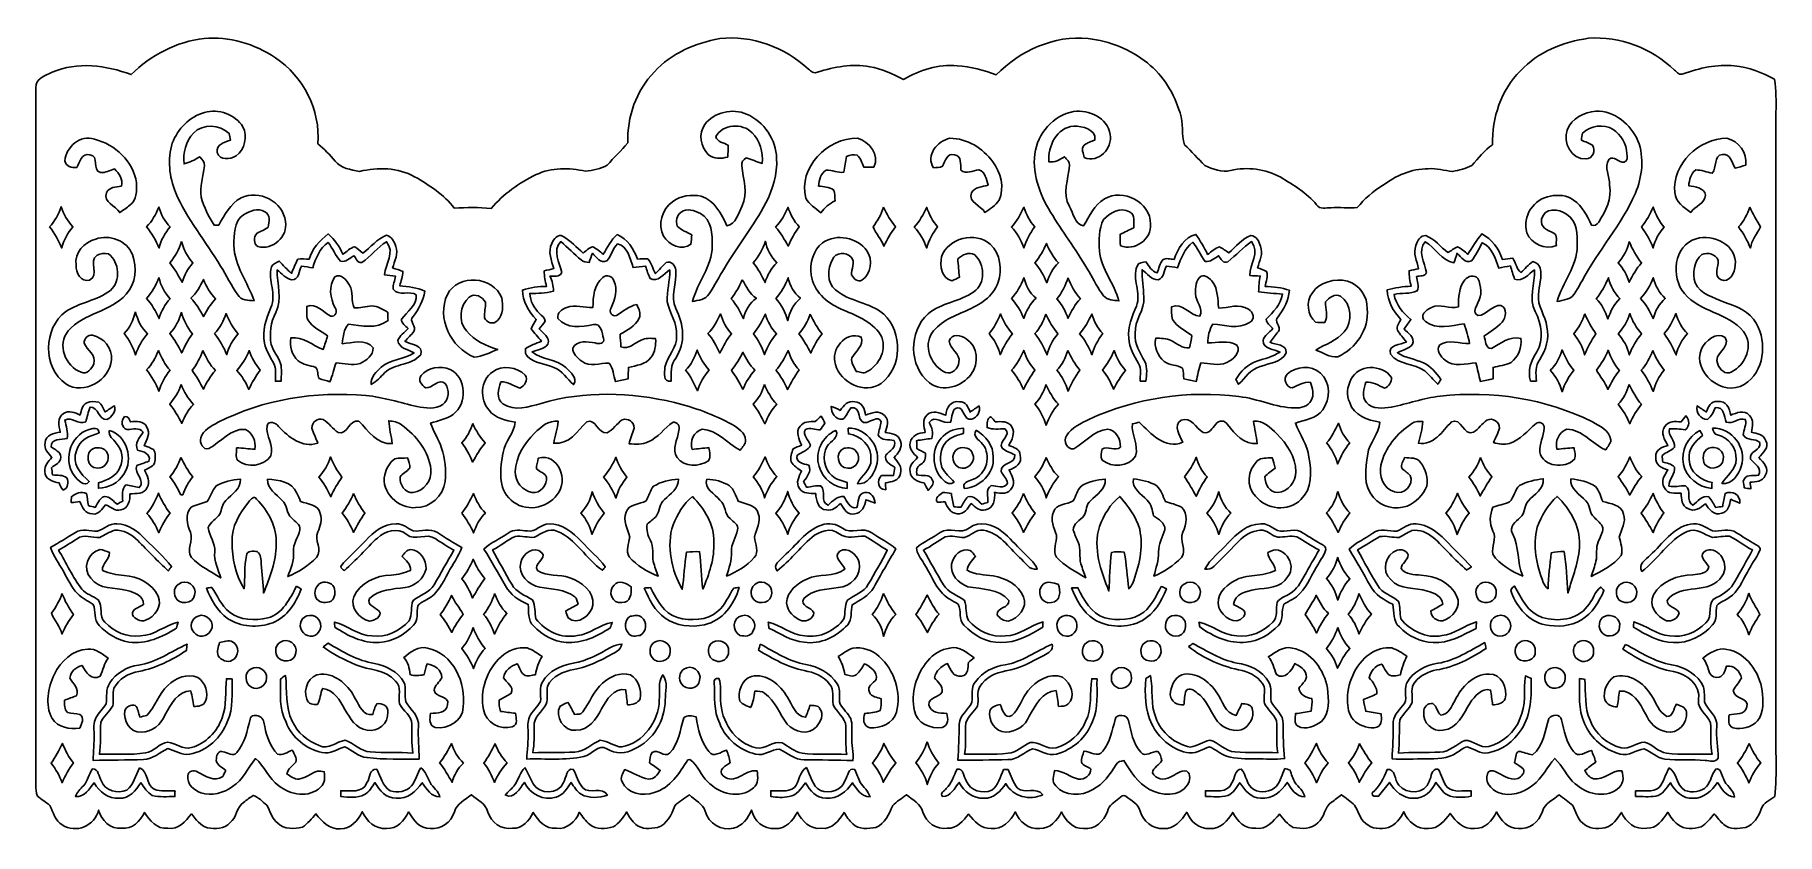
# Model space of a CAD drawing. Header units: centimetres. Extents: x -13 to 12.4, y -5.8 to 5.8.
import ezdxf

# ---------------------------------------------------------------- set-up
doc = ezdxf.new("R2010")
doc.units = ezdxf.units.CM
doc.header["$MEASUREMENT"] = 0
doc.layers.add('Camada 1', color=7, linetype='Continuous')

msp = doc.modelspace()

# ---------------------------------------------------------------- linework, layer by layer
at = {"layer": 'Camada 1', "color": 167}
for points, knots in [([(-3.9544, 5.25172), (-3.70957, 5.5237), (-3.35925, 5.67186), (-3.00507, 5.73608), (-3.00507, 5.73608), (-2.53834, 5.79041), (-2.05856, 5.60837), (-1.71567, 5.29262), (-1.71567, 5.29262), (-1.67898, 5.26088), (-1.63488, 5.22031), (-1.58338, 5.24889), (-1.58338, 5.24889), (-1.3396, 5.32685), (-1.07926, 5.37307), (-0.82454, 5.3258), (-0.82454, 5.3258), (-0.64993, 5.30074), (-0.49082, 5.22136), (-0.3356, 5.14165), (-0.3356, 5.14165), (-0.10206, 5.28239), (0.17063, 5.36459), (0.44474, 5.34203), (0.44474, 5.34203), (0.64018, 5.33073), (0.82892, 5.27394), (1.01271, 5.21043), (1.01271, 5.21043), (1.35879, 5.5604), (1.85056, 5.78651), (2.34833, 5.73854), (2.34833, 5.73854), (2.65842, 5.69656), (2.96286, 5.58157), (3.20664, 5.38223), (3.20664, 5.38223), (3.43806, 5.19914), (3.59681, 4.93563), (3.68218, 4.65553), (3.68218, 4.65553), (3.72981, 4.5056), (3.70016, 4.34224), (3.74638, 4.19268), (3.74638, 4.19268), (3.85046, 4.09813), (3.94289, 3.99195), (4.04025, 3.8907), (4.04025, 3.8907), (4.15807, 3.84448), (4.2879, 3.77957), (4.41631, 3.82049), (4.41631, 3.82049), (4.66043, 3.87623), (4.92395, 3.84166), (5.14339, 3.7203), (5.14339, 3.7203), (5.33213, 3.61023), (5.52121, 3.4917), (5.66409, 3.32272), (5.66409, 3.32272), (5.70959, 3.24758), (5.80309, 3.27969), (5.87469, 3.27757), (5.87469, 3.27757), (6.0017, 3.29061), (6.1308, 3.26274), (6.25639, 3.28215), (6.25639, 3.28215), (6.36223, 3.40597), (6.48112, 3.51887), (6.6233, 3.60071), (6.6233, 3.60071), (6.8145, 3.74323), (7.04415, 3.84589), (7.28615, 3.84589), (7.28615, 3.84589), (7.40611, 3.8533), (7.52217, 3.82085), (7.63999, 3.80391), (7.63999, 3.80391), (7.73418, 3.82719), (7.83437, 3.84553), (7.91975, 3.89352), (7.91975, 3.89352), (8.0164, 3.99724), (8.10107, 4.11364), (8.22137, 4.19268), (8.22137, 4.19268), (8.2115, 4.58531), (8.34379, 4.98677), (8.6246, 5.26758), (8.6246, 5.26758), (8.88247, 5.54134), (9.24689, 5.69057), (9.61484, 5.73995), (9.61484, 5.73995), (10.07099, 5.77911), (10.53523, 5.59214), (10.86403, 5.27923), (10.86403, 5.27923), (10.89861, 5.24748), (10.936, 5.19491), (10.98997, 5.22596), (10.98997, 5.22596), (11.22844, 5.30534), (11.47891, 5.36918), (11.73222, 5.33779), (11.73222, 5.33779), (11.94071, 5.32191), (12.1365, 5.24324), (12.31818, 5.14447), (12.31818, 5.14447), (12.3411, 4.98536), (12.339, 4.82485), (12.33723, 4.66469), (12.33723, 4.66469), (12.33688, 1.68971), (12.33688, -1.28526), (12.33759, -4.26023), (12.33759, -4.26023), (12.32982, -4.59784), (12.35452, -4.93685), (12.32066, -5.2734), (12.32066, -5.2734), (12.25149, -5.33056), (12.15061, -5.36513), (12.12132, -5.45756), (12.12132, -5.45756), (12.08358, -5.56973), (12.01091, -5.6798), (11.89803, -5.72566), (11.89803, -5.72566), (11.79361, -5.74083), (11.66624, -5.75954), (11.58229, -5.68051), (11.58229, -5.68051), (11.52761, -5.63641), (11.48527, -5.58033), (11.44188, -5.5267), (11.44188, -5.5267), (11.38402, -5.59478), (11.32582, -5.66499), (11.25173, -5.71613), (11.25173, -5.71613), (11.14202, -5.74824), (11.0069, -5.75565), (10.91201, -5.68192), (10.91201, -5.68192), (10.84639, -5.63782), (10.80688, -5.56832), (10.7649, -5.50412), (10.7649, -5.50412), (10.6954, -5.61207), (10.6072, -5.744), (10.46115, -5.73554), (10.46115, -5.73554), (10.29711, -5.76483), (10.156, -5.64806), (10.09251, -5.50588), (10.09251, -5.50588), (10.03606, -5.60008), (9.9648, -5.69815), (9.85333, -5.72848), (9.85333, -5.72848), (9.74078, -5.75107), (9.61061, -5.74259), (9.52665, -5.65581), (9.52665, -5.65581), (9.44727, -5.59443), (9.43139, -5.49036), (9.38624, -5.40711), (9.38624, -5.40711), (9.32556, -5.34854), (9.25288, -5.30481), (9.18868, -5.25082), (9.18868, -5.25082), (9.10049, -5.32349), (8.97948, -5.37324), (8.94562, -5.49213), (8.94562, -5.49213), (8.89764, -5.64136), (8.75653, -5.76624), (8.59179, -5.73766), (8.59179, -5.73766), (8.44149, -5.74931), (8.34414, -5.6149), (8.27746, -5.49954), (8.27746, -5.49954), (8.21431, -5.62019), (8.1113, -5.75389), (7.9582, -5.73801), (7.9582, -5.73801), (7.7998, -5.762), (7.68655, -5.63641), (7.60437, -5.52035), (7.60437, -5.52035), (7.525, -5.62194), (7.43432, -5.74965), (7.28863, -5.73908), (7.28863, -5.73908), (7.12564, -5.76164), (6.99159, -5.63746), (6.93268, -5.49671), (6.93268, -5.49671), (6.88293, -5.59266), (6.81309, -5.68616), (6.7083, -5.72495), (6.7083, -5.72495), (6.59718, -5.75036), (6.4656, -5.74965), (6.37847, -5.66604), (6.37847, -5.66604), (6.28991, -5.60184), (6.27403, -5.48648), (6.21619, -5.40075), (6.21619, -5.40075), (6.15833, -5.34362), (6.08848, -5.30022), (6.02462, -5.25047), (6.02462, -5.25047), (5.97806, -5.28751), (5.93007, -5.32315), (5.8828, -5.35913), (5.8828, -5.35913), (5.77485, -5.42616), (5.7865, -5.58138), (5.68313, -5.6551), (5.68313, -5.6551), (5.59388, -5.7546), (5.44678, -5.74683), (5.32684, -5.72426), (5.32684, -5.72426), (5.24076, -5.68227), (5.1829, -5.60218), (5.12504, -5.52953), (5.12504, -5.52953), (5.03685, -5.63183), (4.93454, -5.75989), (4.78215, -5.7373), (4.78215, -5.7373), (4.62903, -5.75141), (4.50909, -5.63359), (4.44736, -5.50588), (4.44736, -5.50588), (4.37256, -5.62194), (4.26814, -5.7553), (4.11256, -5.73801), (4.11256, -5.73801), (3.95912, -5.75601), (3.83458, -5.6357), (3.77778, -5.50483), (3.77778, -5.50483), (3.70123, -5.62019), (3.59823, -5.75494), (3.44228, -5.73837), (3.44228, -5.73837), (3.28353, -5.75423), (3.14454, -5.63254), (3.10115, -5.48614), (3.10115, -5.48614), (3.07364, -5.3817), (2.97098, -5.33197), (2.89196, -5.27094), (2.89196, -5.27094), (2.85739, -5.23707), (2.82141, -5.28505), (2.79318, -5.30232), (2.79318, -5.30232), (2.72722, -5.35419), (2.64995, -5.40394), (2.62667, -5.49036), (2.62667, -5.49036), (2.57729, -5.6357), (2.44076, -5.76376), (2.27743, -5.73837), (2.27743, -5.73837), (2.12502, -5.75211), (2.02306, -5.61948), (1.96062, -5.49918), (1.96062, -5.49918), (1.89537, -5.61736), (1.79516, -5.74895), (1.64382, -5.73908), (1.64382, -5.73908), (1.48085, -5.76164), (1.34927, -5.63676), (1.28717, -5.49847), (1.28717, -5.49847), (1.2212, -5.62935), (1.09913, -5.75918), (0.93827, -5.73801), (0.93827, -5.73801), (0.79398, -5.75036), (0.69027, -5.63359), (0.6109, -5.52987), (0.6109, -5.52987), (0.53118, -5.62513), (0.43945, -5.74507), (0.30081, -5.73696), (0.30081, -5.73696), (0.14241, -5.76059), (-0.00751, -5.6523), (-0.05408, -5.50341), (-0.05408, -5.50341), (-0.08583, -5.38099), (-0.20331, -5.32349), (-0.29396, -5.24977), (-0.29396, -5.24977), (-0.35958, -5.30269), (-0.43332, -5.34642), (-0.49187, -5.40745), (-0.49187, -5.40745), (-0.5469, -5.52987), (-0.60159, -5.66887), (-0.73635, -5.72319), (-0.73635, -5.72319), (-0.84747, -5.74578), (-0.98507, -5.75706), (-1.07256, -5.67098), (-1.07256, -5.67098), (-1.12723, -5.62618), (-1.1618, -5.56374), (-1.19813, -5.50517), (-1.19813, -5.50517), (-1.27222, -5.62231), (-1.37452, -5.75883), (-1.53187, -5.7373), (-1.53187, -5.7373), (-1.68921, -5.7553), (-1.81127, -5.63076), (-1.87688, -5.502), (-1.87688, -5.502), (-1.94179, -5.62335), (-2.04833, -5.7546), (-2.20215, -5.73801), (-2.20215, -5.73801), (-2.36653, -5.75706), (-2.51047, -5.62654), (-2.54292, -5.47131), (-2.54292, -5.47131), (-2.59301, -5.58632), (-2.67275, -5.70873), (-2.80504, -5.73377), (-2.80504, -5.73377), (-2.98143, -5.78564), (-3.16769, -5.66005), (-3.21708, -5.48965), (-3.21708, -5.48965), (-3.24989, -5.3757), (-3.36913, -5.32985), (-3.44638, -5.25189), (-3.44638, -5.25189), (-3.518, -5.30374), (-3.59879, -5.34608), (-3.65912, -5.41169), (-3.65912, -5.41169), (-3.70533, -5.5394), (-3.76989, -5.6798), (-3.90889, -5.72602), (-3.90889, -5.72602), (-4.01189, -5.74049), (-4.13819, -5.75777), (-4.22144, -5.68017), (-4.22144, -5.68017), (-4.28213, -5.63288), (-4.32128, -5.56551), (-4.3569, -5.49918), (-4.3569, -5.49918), (-4.40595, -5.5842), (-4.46697, -5.66463), (-4.55164, -5.71755), (-4.55164, -5.71755), (-4.66242, -5.74578), (-4.79894, -5.75847), (-4.89277, -5.68017), (-4.89277, -5.68017), (-4.95521, -5.63288), (-4.99791, -5.5662), (-5.04448, -5.50446), (-5.04448, -5.50446), (-5.09668, -5.63853), (-5.2251, -5.75671), (-5.3782, -5.7366), (-5.3782, -5.7366), (-5.53413, -5.7546), (-5.64067, -5.62442), (-5.71439, -5.50658), (-5.71439, -5.50658), (-5.77013, -5.62335), (-5.87314, -5.73978), (-6.0132, -5.7373), (-6.0132, -5.7373), (-6.17266, -5.76305), (-6.32717, -5.65193), (-6.37268, -5.5013), (-6.37268, -5.5013), (-6.40267, -5.37818), (-6.52473, -5.32668), (-6.61187, -5.25012), (-6.61187, -5.25012), (-6.70182, -5.3242), (-6.82388, -5.37641), (-6.85704, -5.49883), (-6.85704, -5.49883), (-6.90572, -5.64628), (-7.05143, -5.76412), (-7.21265, -5.73766), (-7.21265, -5.73766), (-7.36187, -5.7486), (-7.45783, -5.61349), (-7.52486, -5.49988), (-7.52486, -5.49988), (-7.58518, -5.62231), (-7.69102, -5.75318), (-7.84306, -5.73801), (-7.84306, -5.73801), (-8.00323, -5.75494), (-8.13411, -5.63324), (-8.19689, -5.49706), (-8.19689, -5.49706), (-8.25687, -5.62335), (-8.36552, -5.74471), (-8.51651, -5.74329), (-8.51651, -5.74329), (-8.67103, -5.75777), (-8.78498, -5.63888), (-8.86964, -5.52634), (-8.86964, -5.52634), (-8.9282, -5.59726), (-8.98889, -5.66852), (-9.06685, -5.71861), (-9.06685, -5.71861), (-9.18467, -5.75002), (-9.33214, -5.7553), (-9.42597, -5.66358), (-9.42597, -5.66358), (-9.51028, -5.59831), (-9.5304, -5.48789), (-9.58543, -5.40216), (-9.58543, -5.40216), (-9.6447, -5.34819), (-9.70502, -5.28717), (-9.78052, -5.25823), (-9.78052, -5.25823), (-9.82955, -5.28928), (-9.87541, -5.32527), (-9.92128, -5.36055), (-9.92128, -5.36055), (-10.02746, -5.42898), (-10.01652, -5.58245), (-10.11918, -5.65652), (-10.11918, -5.65652), (-10.19855, -5.75211), (-10.33438, -5.74507), (-10.44585, -5.72955), (-10.44585, -5.72955), (-10.54746, -5.69849), (-10.61342, -5.60608), (-10.67763, -5.52741), (-10.67763, -5.52741), (-10.76477, -5.63254), (-10.86883, -5.762), (-11.02265, -5.73696), (-11.02265, -5.73696), (-11.17786, -5.75107), (-11.28652, -5.62231), (-11.36201, -5.50517), (-11.36201, -5.50517), (-11.41882, -5.63429), (-11.54088, -5.75177), (-11.69187, -5.7373), (-11.69187, -5.7373), (-11.85309, -5.75389), (-11.99067, -5.62089), (-12.0263, -5.47167), (-12.0263, -5.47167), (-12.07604, -5.69674), (-12.3632, -5.82196), (-12.55476, -5.68616), (-12.55476, -5.68616), (-12.65847, -5.62618), (-12.68564, -5.50588), (-12.73432, -5.40606), (-12.73432, -5.40606), (-12.79041, -5.35524), (-12.85956, -5.32067), (-12.91388, -5.26775), (-12.91388, -5.26775), (-12.94352, -5.22014), (-12.9347, -5.16121), (-12.93859, -5.10866), (-12.93859, -5.10866), (-12.93647, -1.73293), (-12.93859, 1.64315), (-12.93753, 5.01922), (-12.93753, 5.01922), (-12.95305, 5.15751), (-12.79889, 5.19809), (-12.70187, 5.24677), (-12.70187, 5.24677), (-12.33427, 5.40587), (-11.91905, 5.34837), (-11.55393, 5.21291), (-11.55393, 5.21291), (-11.26818, 5.49618), (-10.89423, 5.69021), (-10.49348, 5.73925), (-10.49348, 5.73925), (-10.13012, 5.76994), (-9.75688, 5.65953), (-9.45666, 5.45597), (-9.45666, 5.45597), (-9.05132, 5.18574), (-8.80402, 4.69714), (-8.84142, 4.20925), (-8.84142, 4.20925), (-8.75181, 4.13128), (-8.66821, 4.04626), (-8.58954, 3.95667), (-8.58954, 3.95667), (-8.50769, 3.84836), (-8.36024, 3.83142), (-8.23605, 3.80708), (-8.23605, 3.80708), (-7.97041, 3.86741), (-7.68042, 3.86494), (-7.43701, 3.72948), (-7.43701, 3.72948), (-7.225, 3.6046), (-7.00944, 3.47124), (-6.85987, 3.27087), (-6.85987, 3.27087), (-6.68172, 3.2825), (-6.50251, 3.28781), (-6.32434, 3.26768), (-6.32434, 3.26768), (-6.14796, 3.47935), (-5.91794, 3.63776), (-5.67241, 3.75911), (-5.67241, 3.75911), (-5.44805, 3.86529), (-5.19158, 3.86212), (-4.95416, 3.80815), (-4.95416, 3.80815), (-4.84728, 3.81768), (-4.73438, 3.84624), (-4.63983, 3.89598), (-4.63983, 3.89598), (-4.54423, 4.00781), (-4.43276, 4.10731), (-4.34138, 4.22196), (-4.34138, 4.22196), (-4.34915, 4.59801), (-4.2211, 4.98112), (-3.9544, 5.25172)], [0, 0, 0, 0, 0.00714286, 0.00714286, 0.00714286, 0.00714286, 0.01428571, 0.01428571, 0.01428571, 0.01428571, 0.02142857, 0.02142857, 0.02142857, 0.02142857, 0.02857143, 0.02857143, 0.02857143, 0.02857143, 0.03571429, 0.03571429, 0.03571429, 0.03571429, 0.04285714, 0.04285714, 0.04285714, 0.04285714, 0.05, 0.05, 0.05, 0.05, 0.05714286, 0.05714286, 0.05714286, 0.05714286, 0.06428571, 0.06428571, 0.06428571, 0.06428571, 0.07142857, 0.07142857, 0.07142857, 0.07142857, 0.07857143, 0.07857143, 0.07857143, 0.07857143, 0.08571429, 0.08571429, 0.08571429, 0.08571429, 0.09285714, 0.09285714, 0.09285714, 0.09285714, 0.1, 0.1, 0.1, 0.1, 0.10714286, 0.10714286, 0.10714286, 0.10714286, 0.11428571, 0.11428571, 0.11428571, 0.11428571, 0.12142857, 0.12142857, 0.12142857, 0.12142857, 0.12857143, 0.12857143, 0.12857143, 0.12857143, 0.13571429, 0.13571429, 0.13571429, 0.13571429, 0.14285714, 0.14285714, 0.14285714, 0.14285714, 0.15, 0.15, 0.15, 0.15, 0.15714286, 0.15714286, 0.15714286, 0.15714286, 0.16428571, 0.16428571, 0.16428571, 0.16428571, 0.17142857, 0.17142857, 0.17142857, 0.17142857, 0.17857143, 0.17857143, 0.17857143, 0.17857143, 0.18571429, 0.18571429, 0.18571429, 0.18571429, 0.19285714, 0.19285714, 0.19285714, 0.19285714, 0.2, 0.2, 0.2, 0.2, 0.20714286, 0.20714286, 0.20714286, 0.20714286, 0.21428571, 0.21428571, 0.21428571, 0.21428571, 0.22142857, 0.22142857, 0.22142857, 0.22142857, 0.22857143, 0.22857143, 0.22857143, 0.22857143, 0.23571429, 0.23571429, 0.23571429, 0.23571429, 0.24285714, 0.24285714, 0.24285714, 0.24285714, 0.25, 0.25, 0.25, 0.25, 0.25714286, 0.25714286, 0.25714286, 0.25714286, 0.26428571, 0.26428571, 0.26428571, 0.26428571, 0.27142857, 0.27142857, 0.27142857, 0.27142857, 0.27857143, 0.27857143, 0.27857143, 0.27857143, 0.28571429, 0.28571429, 0.28571429, 0.28571429, 0.29285714, 0.29285714, 0.29285714, 0.29285714, 0.3, 0.3, 0.3, 0.3, 0.30714286, 0.30714286, 0.30714286, 0.30714286, 0.31428571, 0.31428571, 0.31428571, 0.31428571, 0.32142857, 0.32142857, 0.32142857, 0.32142857, 0.32857143, 0.32857143, 0.32857143, 0.32857143, 0.33571429, 0.33571429, 0.33571429, 0.33571429, 0.34285714, 0.34285714, 0.34285714, 0.34285714, 0.35, 0.35, 0.35, 0.35, 0.35714286, 0.35714286, 0.35714286, 0.35714286, 0.36428571, 0.36428571, 0.36428571, 0.36428571, 0.37142857, 0.37142857, 0.37142857, 0.37142857, 0.37857143, 0.37857143, 0.37857143, 0.37857143, 0.38571429, 0.38571429, 0.38571429, 0.38571429, 0.39285714, 0.39285714, 0.39285714, 0.39285714, 0.4, 0.4, 0.4, 0.4, 0.40714286, 0.40714286, 0.40714286, 0.40714286, 0.41428571, 0.41428571, 0.41428571, 0.41428571, 0.42142857, 0.42142857, 0.42142857, 0.42142857, 0.42857143, 0.42857143, 0.42857143, 0.42857143, 0.43571429, 0.43571429, 0.43571429, 0.43571429, 0.44285714, 0.44285714, 0.44285714, 0.44285714, 0.45, 0.45, 0.45, 0.45, 0.45714286, 0.45714286, 0.45714286, 0.45714286, 0.46428571, 0.46428571, 0.46428571, 0.46428571, 0.47142857, 0.47142857, 0.47142857, 0.47142857, 0.47857143, 0.47857143, 0.47857143, 0.47857143, 0.48571429, 0.48571429, 0.48571429, 0.48571429, 0.49285714, 0.49285714, 0.49285714, 0.49285714, 0.5, 0.5, 0.5, 0.5, 0.50714286, 0.50714286, 0.50714286, 0.50714286, 0.51428571, 0.51428571, 0.51428571, 0.51428571, 0.52142857, 0.52142857, 0.52142857, 0.52142857, 0.52857143, 0.52857143, 0.52857143, 0.52857143, 0.53571429, 0.53571429, 0.53571429, 0.53571429, 0.54285714, 0.54285714, 0.54285714, 0.54285714, 0.55, 0.55, 0.55, 0.55, 0.55714286, 0.55714286, 0.55714286, 0.55714286, 0.56428571, 0.56428571, 0.56428571, 0.56428571, 0.57142857, 0.57142857, 0.57142857, 0.57142857, 0.57857143, 0.57857143, 0.57857143, 0.57857143, 0.58571429, 0.58571429, 0.58571429, 0.58571429, 0.59285714, 0.59285714, 0.59285714, 0.59285714, 0.6, 0.6, 0.6, 0.6, 0.60714286, 0.60714286, 0.60714286, 0.60714286, 0.61428571, 0.61428571, 0.61428571, 0.61428571, 0.62142857, 0.62142857, 0.62142857, 0.62142857, 0.62857143, 0.62857143, 0.62857143, 0.62857143, 0.63571429, 0.63571429, 0.63571429, 0.63571429, 0.64285714, 0.64285714, 0.64285714, 0.64285714, 0.65, 0.65, 0.65, 0.65, 0.65714286, 0.65714286, 0.65714286, 0.65714286, 0.66428571, 0.66428571, 0.66428571, 0.66428571, 0.67142857, 0.67142857, 0.67142857, 0.67142857, 0.67857143, 0.67857143, 0.67857143, 0.67857143, 0.68571429, 0.68571429, 0.68571429, 0.68571429, 0.69285714, 0.69285714, 0.69285714, 0.69285714, 0.7, 0.7, 0.7, 0.7, 0.70714286, 0.70714286, 0.70714286, 0.70714286, 0.71428571, 0.71428571, 0.71428571, 0.71428571, 0.72142857, 0.72142857, 0.72142857, 0.72142857, 0.72857143, 0.72857143, 0.72857143, 0.72857143, 0.73571429, 0.73571429, 0.73571429, 0.73571429, 0.74285714, 0.74285714, 0.74285714, 0.74285714, 0.75, 0.75, 0.75, 0.75, 0.75714286, 0.75714286, 0.75714286, 0.75714286, 0.76428571, 0.76428571, 0.76428571, 0.76428571, 0.77142857, 0.77142857, 0.77142857, 0.77142857, 0.77857143, 0.77857143, 0.77857143, 0.77857143, 0.78571429, 0.78571429, 0.78571429, 0.78571429, 0.79285714, 0.79285714, 0.79285714, 0.79285714, 0.8, 0.8, 0.8, 0.8, 0.80714286, 0.80714286, 0.80714286, 0.80714286, 0.81428571, 0.81428571, 0.81428571, 0.81428571, 0.82142857, 0.82142857, 0.82142857, 0.82142857, 0.82857143, 0.82857143, 0.82857143, 0.82857143, 0.83571429, 0.83571429, 0.83571429, 0.83571429, 0.84285714, 0.84285714, 0.84285714, 0.84285714, 0.85, 0.85, 0.85, 0.85, 0.85714286, 0.85714286, 0.85714286, 0.85714286, 0.86428571, 0.86428571, 0.86428571, 0.86428571, 0.87142857, 0.87142857, 0.87142857, 0.87142857, 0.87857143, 0.87857143, 0.87857143, 0.87857143, 0.88571429, 0.88571429, 0.88571429, 0.88571429, 0.89285714, 0.89285714, 0.89285714, 0.89285714, 0.9, 0.9, 0.9, 0.9, 0.90714286, 0.90714286, 0.90714286, 0.90714286, 0.91428571, 0.91428571, 0.91428571, 0.91428571, 0.92142857, 0.92142857, 0.92142857, 0.92142857, 0.92857143, 0.92857143, 0.92857143, 0.92857143, 0.93571429, 0.93571429, 0.93571429, 0.93571429, 0.94285714, 0.94285714, 0.94285714, 0.94285714, 0.95, 0.95, 0.95, 0.95, 0.95714286, 0.95714286, 0.95714286, 0.95714286, 0.96428571, 0.96428571, 0.96428571, 0.96428571, 0.97142857, 0.97142857, 0.97142857, 0.97142857, 0.97857143, 0.97857143, 0.97857143, 0.97857143, 0.98571429, 0.98571429, 0.98571429, 0.98571429, 1, 1, 1, 1]), ([(-10.95667, 4.21736), (-10.95667, 4.21736), (-10.95667, 4.21736), (-10.95667, 4.21736), (-10.95667, 4.21736), (-11.03041, 3.98418), (-10.99901, 3.72736), (-10.91082, 3.50264), (-10.91082, 3.50264), (-10.74571, 3.11493), (-10.46985, 2.79109), (-10.25642, 2.43125), (-10.25642, 2.43125), (-10.17069, 2.29331), (-10.09943, 2.14657), (-10.00629, 2.01321), (-10.00629, 2.01321), (-9.95549, 1.93383), (-9.85143, 1.93207), (-9.76746, 1.92784), (-9.76746, 1.92784), (-9.86166, 2.19736), (-10.05392, 2.43583), (-10.06274, 2.73182), (-10.06274, 2.73182), (-10.06133, 2.88528), (-10.06133, 3.07719), (-9.92304, 3.17596), (-9.92304, 3.17596), (-9.83414, 3.23099), (-9.71278, 3.27969), (-9.61401, 3.21935), (-9.61401, 3.21935), (-9.52863, 3.18655), (-9.54591, 3.06942), (-9.56355, 2.99747), (-9.56355, 2.99747), (-9.61224, 2.95654), (-9.67362, 2.93713), (-9.72866, 2.90609), (-9.72866, 2.90609), (-9.77663, 2.85388), (-9.77981, 2.75299), (-9.71348, 2.71347), (-9.71348, 2.71347), (-9.50323, 2.6588), (-9.27145, 2.85741), (-9.3145, 3.07719), (-9.3145, 3.07719), (-9.34377, 3.37105), (-9.69938, 3.54533), (-9.95726, 3.42115), (-9.95726, 3.42115), (-10.11672, 3.33895), (-10.19221, 3.17103), (-10.28287, 3.02674), (-10.28287, 3.02674), (-10.29945, 3.02639), (-10.33226, 3.02603), (-10.34884, 3.02569), (-10.34884, 3.02569), (-10.43281, 3.14916), (-10.49172, 3.28956), (-10.53864, 3.43067), (-10.53864, 3.43067), (-10.56015, 3.58518), (-10.50265, 3.73511), (-10.48995, 3.88753), (-10.48995, 3.88753), (-10.48148, 3.94184), (-10.52946, 3.97853), (-10.55663, 4.01841), (-10.55663, 4.01841), (-10.62824, 3.97501), (-10.70303, 3.93514), (-10.78523, 3.91538), (-10.78523, 3.91538), (-10.8071, 4.07449), (-10.75877, 4.24489), (-10.64976, 4.36376), (-10.64976, 4.36376), (-10.51147, 4.50277), (-10.26735, 4.49112), (-10.13012, 4.35742), (-10.13012, 4.35742), (-10.12236, 4.32602), (-10.11601, 4.29427), (-10.11106, 4.26216), (-10.11106, 4.26216), (-10.19327, 4.23042), (-10.33155, 4.19972), (-10.30298, 4.08119), (-10.30298, 4.08119), (-10.26911, 3.96125), (-10.11531, 3.97994), (-10.03098, 4.0304), (-10.03098, 4.0304), (-9.90293, 4.12353), (-9.85918, 4.31296), (-9.93116, 4.45302), (-9.93116, 4.45302), (-10.04333, 4.63647), (-10.2864, 4.71972), (-10.4903, 4.66222), (-10.4903, 4.66222), (-10.70727, 4.60295), (-10.87625, 4.42269), (-10.95667, 4.21736)], [0, 0, 0, 0, 0.03571429, 0.03571429, 0.03571429, 0.03571429, 0.07142857, 0.07142857, 0.07142857, 0.07142857, 0.10714286, 0.10714286, 0.10714286, 0.10714286, 0.14285714, 0.14285714, 0.14285714, 0.14285714, 0.17857143, 0.17857143, 0.17857143, 0.17857143, 0.21428571, 0.21428571, 0.21428571, 0.21428571, 0.25, 0.25, 0.25, 0.25, 0.28571429, 0.28571429, 0.28571429, 0.28571429, 0.32142857, 0.32142857, 0.32142857, 0.32142857, 0.35714286, 0.35714286, 0.35714286, 0.35714286, 0.39285714, 0.39285714, 0.39285714, 0.39285714, 0.42857143, 0.42857143, 0.42857143, 0.42857143, 0.46428571, 0.46428571, 0.46428571, 0.46428571, 0.5, 0.5, 0.5, 0.5, 0.53571429, 0.53571429, 0.53571429, 0.53571429, 0.57142857, 0.57142857, 0.57142857, 0.57142857, 0.60714286, 0.60714286, 0.60714286, 0.60714286, 0.64285714, 0.64285714, 0.64285714, 0.64285714, 0.67857143, 0.67857143, 0.67857143, 0.67857143, 0.71428571, 0.71428571, 0.71428571, 0.71428571, 0.75, 0.75, 0.75, 0.75, 0.78571429, 0.78571429, 0.78571429, 0.78571429, 0.82142857, 0.82142857, 0.82142857, 0.82142857, 0.85714286, 0.85714286, 0.85714286, 0.85714286, 0.89285714, 0.89285714, 0.89285714, 0.89285714, 0.92857143, 0.92857143, 0.92857143, 0.92857143, 1, 1, 1, 1]), ([(-3.22202, 4.4883), (-3.22202, 4.4883), (-3.22202, 4.4883), (-3.22202, 4.4883), (-3.22202, 4.4883), (-3.31691, 4.35494), (-3.28271, 4.16269), (-3.17051, 4.05086), (-3.17051, 4.05086), (-3.09291, 3.98101), (-2.98214, 3.99124), (-2.88829, 4.01381), (-2.88829, 4.01381), (-2.88476, 4.07132), (-2.88264, 4.12882), (-2.8823, 4.18597), (-2.8823, 4.18597), (-2.94157, 4.22477), (-3.04458, 4.23219), (-3.06186, 4.31191), (-3.06186, 4.31191), (-2.9645, 4.49536), (-2.6738, 4.51441), (-2.53481, 4.36765), (-2.53481, 4.36765), (-2.41663, 4.25334), (-2.37394, 4.0826), (-2.38876, 3.92244), (-2.38876, 3.92244), (-2.47025, 3.93796), (-2.5408, 3.98771), (-2.62125, 4.00357), (-2.62125, 4.00357), (-2.65899, 3.97465), (-2.69814, 3.93938), (-2.68581, 3.88646), (-2.68581, 3.88646), (-2.6671, 3.69526), (-2.58631, 3.48958), (-2.68016, 3.30545), (-2.68016, 3.30545), (-2.73766, 3.20032), (-2.76411, 3.03945), (-2.90311, 3.0158), (-2.90311, 3.0158), (-2.97685, 3.1915), (-3.08303, 3.38199), (-3.27494, 3.44619), (-3.27494, 3.44619), (-3.41605, 3.47231), (-3.57339, 3.45713), (-3.68981, 3.36647), (-3.68981, 3.36647), (-3.84538, 3.25993), (-3.90853, 3.03344), (-3.82174, 2.86482), (-3.82174, 2.86482), (-3.74485, 2.73993), (-3.55222, 2.64469), (-3.42382, 2.7477), (-3.42382, 2.7477), (-3.41252, 2.7925), (-3.41393, 2.83872), (-3.41147, 2.88421), (-3.41147, 2.88421), (-3.48273, 2.92514), (-3.56634, 2.95018), (-3.62313, 3.01192), (-3.62313, 3.01192), (-3.64535, 3.08318), (-3.63407, 3.1675), (-3.56846, 3.2116), (-3.56846, 3.2116), (-3.48555, 3.28109), (-3.37054, 3.23806), (-3.28624, 3.19396), (-3.28624, 3.19396), (-3.11655, 3.10859), (-3.11195, 2.88811), (-3.11266, 2.723), (-3.11266, 2.723), (-3.11726, 2.42596), (-3.32785, 2.19349), (-3.40229, 1.9169), (-3.40229, 1.9169), (-3.31657, 1.93631), (-3.20826, 1.93982), (-3.16028, 2.02663), (-3.16028, 2.02663), (-3.07986, 2.14761), (-3.01354, 2.27708), (-2.93734, 2.40056), (-2.93734, 2.40056), (-2.74789, 2.72407), (-2.50871, 3.01616), (-2.33549, 3.34954), (-2.33549, 3.34954), (-2.23249, 3.54708), (-2.1651, 3.76934), (-2.17816, 3.99407), (-2.17816, 3.99407), (-2.18451, 4.26747), (-2.3609, 4.53205), (-2.61384, 4.63789), (-2.61384, 4.63789), (-2.8181, 4.72818), (-3.08585, 4.66856), (-3.22202, 4.4883)], [0, 0, 0, 0, 0.03571429, 0.03571429, 0.03571429, 0.03571429, 0.07142857, 0.07142857, 0.07142857, 0.07142857, 0.10714286, 0.10714286, 0.10714286, 0.10714286, 0.14285714, 0.14285714, 0.14285714, 0.14285714, 0.17857143, 0.17857143, 0.17857143, 0.17857143, 0.21428571, 0.21428571, 0.21428571, 0.21428571, 0.25, 0.25, 0.25, 0.25, 0.28571429, 0.28571429, 0.28571429, 0.28571429, 0.32142857, 0.32142857, 0.32142857, 0.32142857, 0.35714286, 0.35714286, 0.35714286, 0.35714286, 0.39285714, 0.39285714, 0.39285714, 0.39285714, 0.42857143, 0.42857143, 0.42857143, 0.42857143, 0.46428571, 0.46428571, 0.46428571, 0.46428571, 0.5, 0.5, 0.5, 0.5, 0.53571429, 0.53571429, 0.53571429, 0.53571429, 0.57142857, 0.57142857, 0.57142857, 0.57142857, 0.60714286, 0.60714286, 0.60714286, 0.60714286, 0.64285714, 0.64285714, 0.64285714, 0.64285714, 0.67857143, 0.67857143, 0.67857143, 0.67857143, 0.71428571, 0.71428571, 0.71428571, 0.71428571, 0.75, 0.75, 0.75, 0.75, 0.78571429, 0.78571429, 0.78571429, 0.78571429, 0.82142857, 0.82142857, 0.82142857, 0.82142857, 0.85714286, 0.85714286, 0.85714286, 0.85714286, 0.89285714, 0.89285714, 0.89285714, 0.89285714, 0.92857143, 0.92857143, 0.92857143, 0.92857143, 1, 1, 1, 1]), ([(1.57327, 4.05968), (1.57327, 4.05968), (1.57327, 4.05968), (1.57327, 4.05968), (1.57327, 4.05968), (1.52846, 3.74006), (1.66429, 3.42821), (1.83222, 3.16397), (1.83222, 3.16397), (2.0012, 2.8874), (2.19769, 2.62845), (2.3589, 2.34693), (2.3589, 2.34693), (2.42911, 2.23087), (2.48732, 2.10671), (2.57164, 1.9991), (2.57164, 1.9991), (2.62456, 1.93278), (2.71804, 1.93736), (2.79459, 1.92572), (2.79459, 1.92572), (2.72333, 2.17726), (2.53777, 2.38681), (2.51131, 2.65281), (2.51131, 2.65281), (2.50038, 2.80378), (2.49791, 2.96853), (2.56916, 3.10577), (2.56916, 3.10577), (2.66054, 3.20313), (2.81893, 3.2938), (2.94946, 3.22076), (2.94946, 3.22076), (3.03271, 3.1735), (3.00555, 3.06591), (3.00873, 2.98724), (3.00873, 2.98724), (2.9424, 2.95547), (2.87608, 2.92373), (2.81047, 2.89093), (2.81047, 2.89093), (2.81082, 2.83624), (2.81223, 2.78157), (2.81471, 2.72653), (2.81471, 2.72653), (3.02036, 2.64046), (3.27191, 2.81931), (3.25356, 3.04191), (3.25356, 3.04191), (3.25215, 3.36153), (2.85209, 3.56401), (2.5847, 3.40738), (2.5847, 3.40738), (2.43618, 3.31848), (2.36526, 3.15761), (2.28023, 3.0158), (2.28023, 3.0158), (2.15184, 3.03909), (2.13278, 3.20066), (2.07422, 3.29733), (2.07422, 3.29733), (1.96804, 3.48254), (2.0587, 3.69209), (2.07634, 3.88682), (2.07634, 3.88682), (2.08374, 3.94291), (2.03329, 3.9796), (2.00471, 4.02016), (2.00471, 4.02016), (1.93522, 3.97571), (1.8615, 3.93197), (1.77541, 3.94678), (1.77541, 3.94678), (1.75954, 4.1708), (1.88831, 4.44491), (2.13666, 4.46501), (2.13666, 4.46501), (2.26013, 4.46467), (2.46263, 4.42374), (2.44569, 4.26252), (2.44569, 4.26252), (2.39313, 4.23889), (2.33281, 4.22654), (2.29012, 4.18632), (2.29012, 4.18632), (2.2365, 4.13728), (2.2806, 4.06638), (2.29012, 4.00888), (2.29012, 4.00888), (2.50038, 3.92032), (2.70252, 4.13905), (2.66617, 4.34472), (2.66617, 4.34472), (2.62914, 4.58461), (2.35574, 4.70844), (2.1349, 4.67492), (2.1349, 4.67492), (1.83892, 4.62554), (1.60784, 4.35354), (1.57327, 4.05968)], [0, 0, 0, 0, 0.03846154, 0.03846154, 0.03846154, 0.03846154, 0.07692308, 0.07692308, 0.07692308, 0.07692308, 0.11538462, 0.11538462, 0.11538462, 0.11538462, 0.15384615, 0.15384615, 0.15384615, 0.15384615, 0.19230769, 0.19230769, 0.19230769, 0.19230769, 0.23076923, 0.23076923, 0.23076923, 0.23076923, 0.26923077, 0.26923077, 0.26923077, 0.26923077, 0.30769231, 0.30769231, 0.30769231, 0.30769231, 0.34615385, 0.34615385, 0.34615385, 0.34615385, 0.38461538, 0.38461538, 0.38461538, 0.38461538, 0.42307692, 0.42307692, 0.42307692, 0.42307692, 0.46153846, 0.46153846, 0.46153846, 0.46153846, 0.5, 0.5, 0.5, 0.5, 0.53846154, 0.53846154, 0.53846154, 0.53846154, 0.57692308, 0.57692308, 0.57692308, 0.57692308, 0.61538462, 0.61538462, 0.61538462, 0.61538462, 0.65384615, 0.65384615, 0.65384615, 0.65384615, 0.69230769, 0.69230769, 0.69230769, 0.69230769, 0.73076923, 0.73076923, 0.73076923, 0.73076923, 0.76923077, 0.76923077, 0.76923077, 0.76923077, 0.80769231, 0.80769231, 0.80769231, 0.80769231, 0.84615385, 0.84615385, 0.84615385, 0.84615385, 0.88461538, 0.88461538, 0.88461538, 0.88461538, 0.92307692, 0.92307692, 0.92307692, 0.92307692, 1, 1, 1, 1]), ([(9.30546, 4.40717), (9.30546, 4.40717), (9.30546, 4.40717), (9.30546, 4.40717), (9.30546, 4.40717), (9.23419, 4.22547), (9.36861, 3.97782), (9.5771, 3.98842), (9.5771, 3.98842), (9.67658, 3.99054), (9.72209, 4.10765), (9.67059, 4.18597), (9.67059, 4.18597), (9.62225, 4.21877), (9.56651, 4.23712), (9.51359, 4.25899), (9.51359, 4.25899), (9.5143, 4.29427), (9.51924, 4.32884), (9.52806, 4.36271), (9.52806, 4.36271), (9.64306, 4.47207), (9.83357, 4.49958), (9.9715, 4.41599), (9.9715, 4.41599), (10.08544, 4.33661), (10.16623, 4.20501), (10.17259, 4.06462), (10.17259, 4.06462), (10.17188, 4.0198), (10.19022, 3.95596), (10.13202, 3.93974), (10.13202, 3.93974), (10.05406, 3.92951), (9.9849, 4.04379), (9.91188, 3.98135), (9.91188, 3.98135), (9.83428, 3.86812), (9.92635, 3.73158), (9.9214, 3.60777), (9.9214, 3.60777), (9.95598, 3.41304), (9.86391, 3.22924), (9.76195, 3.07083), (9.76195, 3.07083), (9.73868, 3.02815), (9.7034, 3.01333), (9.65648, 3.02639), (9.65648, 3.02639), (9.59545, 3.16327), (9.52419, 3.30155), (9.39753, 3.38869), (9.39753, 3.38869), (9.30404, 3.46841), (9.17423, 3.46524), (9.05992, 3.44902), (9.05992, 3.44902), (8.82356, 3.41092), (8.64295, 3.14986), (8.71913, 2.91597), (8.71913, 2.91597), (8.78264, 2.75299), (8.98408, 2.65809), (9.14882, 2.7297), (9.14882, 2.7297), (9.13718, 2.78897), (9.17211, 2.8814), (9.10261, 2.91279), (9.10261, 2.91279), (9.0197, 2.9523), (8.90717, 2.99535), (8.93363, 3.11035), (8.93363, 3.11035), (8.96644, 3.28532), (9.18481, 3.26805), (9.29664, 3.18337), (9.29664, 3.18337), (9.45504, 3.092), (9.45222, 2.88351), (9.45186, 2.72336), (9.45186, 2.72336), (9.44903, 2.42526), (9.23736, 2.19242), (9.15835, 1.91655), (9.15835, 1.91655), (9.20527, 1.92572), (9.25325, 1.93383), (9.29946, 1.94796), (9.29946, 1.94796), (9.42257, 1.98182), (9.4568, 2.12398), (9.52241, 2.21817), (9.52241, 2.21817), (9.75278, 2.65809), (10.09533, 3.03133), (10.29465, 3.48817), (10.29465, 3.48817), (10.39342, 3.72736), (10.4294, 4.00711), (10.33204, 4.25264), (10.33204, 4.25264), (10.22867, 4.49076), (9.9902, 4.68939), (9.72104, 4.68057), (9.72104, 4.68057), (9.55028, 4.66856), (9.36544, 4.57754), (9.30546, 4.40717)], [0, 0, 0, 0, 0.03571429, 0.03571429, 0.03571429, 0.03571429, 0.07142857, 0.07142857, 0.07142857, 0.07142857, 0.10714286, 0.10714286, 0.10714286, 0.10714286, 0.14285714, 0.14285714, 0.14285714, 0.14285714, 0.17857143, 0.17857143, 0.17857143, 0.17857143, 0.21428571, 0.21428571, 0.21428571, 0.21428571, 0.25, 0.25, 0.25, 0.25, 0.28571429, 0.28571429, 0.28571429, 0.28571429, 0.32142857, 0.32142857, 0.32142857, 0.32142857, 0.35714286, 0.35714286, 0.35714286, 0.35714286, 0.39285714, 0.39285714, 0.39285714, 0.39285714, 0.42857143, 0.42857143, 0.42857143, 0.42857143, 0.46428571, 0.46428571, 0.46428571, 0.46428571, 0.5, 0.5, 0.5, 0.5, 0.53571429, 0.53571429, 0.53571429, 0.53571429, 0.57142857, 0.57142857, 0.57142857, 0.57142857, 0.60714286, 0.60714286, 0.60714286, 0.60714286, 0.64285714, 0.64285714, 0.64285714, 0.64285714, 0.67857143, 0.67857143, 0.67857143, 0.67857143, 0.71428571, 0.71428571, 0.71428571, 0.71428571, 0.75, 0.75, 0.75, 0.75, 0.78571429, 0.78571429, 0.78571429, 0.78571429, 0.82142857, 0.82142857, 0.82142857, 0.82142857, 0.85714286, 0.85714286, 0.85714286, 0.85714286, 0.89285714, 0.89285714, 0.89285714, 0.89285714, 0.92857143, 0.92857143, 0.92857143, 0.92857143, 1, 1, 1, 1]), ([(-12.51701, 3.96018), (-12.51701, 3.96018), (-12.51701, 3.96018), (-12.51701, 3.96018), (-12.51701, 3.96018), (-12.5022, 3.8734), (-12.41753, 3.85895), (-12.3438, 3.86107), (-12.3438, 3.86107), (-12.30359, 3.93974), (-12.27183, 4.08014), (-12.1533, 4.04874), (-12.1533, 4.04874), (-12.01007, 4.03144), (-12.12649, 3.82579), (-12.0016, 3.78874), (-12.0016, 3.78874), (-11.92893, 3.78486), (-11.86332, 3.82402), (-11.79487, 3.84307), (-11.79487, 3.84307), (-11.73138, 3.77497), (-11.66505, 3.69209), (-11.69646, 3.59225), (-11.69646, 3.59225), (-11.77477, 3.5799), (-11.87672, 3.5806), (-11.91376, 3.49453), (-11.91376, 3.49453), (-11.96597, 3.35342), (-11.77548, 3.31426), (-11.7208, 3.20877), (-11.7208, 3.20877), (-11.67105, 3.24229), (-11.62025, 3.27546), (-11.57439, 3.31426), (-11.57439, 3.31426), (-11.47244, 3.38762), (-11.47244, 3.52944), (-11.47667, 3.64234), (-11.47667, 3.64234), (-11.52535, 3.95066), (-11.78711, 4.2022), (-12.08627, 4.27276), (-12.08627, 4.27276), (-12.29018, 4.35106), (-12.50184, 4.15881), (-12.51701, 3.96018)], [0, 0, 0, 0, 0.07692308, 0.07692308, 0.07692308, 0.07692308, 0.15384615, 0.15384615, 0.15384615, 0.15384615, 0.23076923, 0.23076923, 0.23076923, 0.23076923, 0.30769231, 0.30769231, 0.30769231, 0.30769231, 0.38461538, 0.38461538, 0.38461538, 0.38461538, 0.46153846, 0.46153846, 0.46153846, 0.46153846, 0.53846154, 0.53846154, 0.53846154, 0.53846154, 0.61538462, 0.61538462, 0.61538462, 0.61538462, 0.69230769, 0.69230769, 0.69230769, 0.69230769, 0.76923077, 0.76923077, 0.76923077, 0.76923077, 0.84615385, 0.84615385, 0.84615385, 0.84615385, 1, 1, 1, 1]), ([(-1.75305, 3.41657), (-1.75305, 3.41657), (-1.75305, 3.41657), (-1.75305, 3.41657), (-1.75305, 3.41657), (-1.70544, 3.32555), (-1.61264, 3.27017), (-1.53539, 3.20595), (-1.53539, 3.20595), (-1.48142, 3.27969), (-1.41121, 3.3379), (-1.32972, 3.37881), (-1.32972, 3.37881), (-1.33254, 3.43279), (-1.32796, 3.48994), (-1.35125, 3.54004), (-1.35125, 3.54004), (-1.41791, 3.57636), (-1.49411, 3.58448), (-1.56784, 3.5933), (-1.56784, 3.5933), (-1.56184, 3.68044), (-1.54245, 3.78063), (-1.45708, 3.82508), (-1.45708, 3.82508), (-1.37101, 3.82967), (-1.28881, 3.77709), (-1.20025, 3.79614), (-1.20025, 3.79614), (-1.18685, 3.87199), (-1.17486, 3.9482), (-1.16392, 4.0244), (-1.16392, 4.0244), (-1.11347, 4.03744), (-1.06055, 4.05968), (-1.00763, 4.04275), (-1.00763, 4.04275), (-0.95508, 3.99794), (-0.93815, 3.92844), (-0.91133, 3.86741), (-0.91133, 3.86741), (-0.86335, 3.86741), (-0.81538, 3.86812), (-0.76705, 3.86812), (-0.76705, 3.86812), (-0.67532, 4.04804), (-0.83443, 4.23853), (-1.00481, 4.28757), (-1.00481, 4.28757), (-1.43696, 4.29603), (-1.87371, 3.86071), (-1.75305, 3.41657)], [0, 0, 0, 0, 0.07142857, 0.07142857, 0.07142857, 0.07142857, 0.14285714, 0.14285714, 0.14285714, 0.14285714, 0.21428571, 0.21428571, 0.21428571, 0.21428571, 0.28571429, 0.28571429, 0.28571429, 0.28571429, 0.35714286, 0.35714286, 0.35714286, 0.35714286, 0.42857143, 0.42857143, 0.42857143, 0.42857143, 0.5, 0.5, 0.5, 0.5, 0.57142857, 0.57142857, 0.57142857, 0.57142857, 0.64285714, 0.64285714, 0.64285714, 0.64285714, 0.71428571, 0.71428571, 0.71428571, 0.71428571, 0.78571429, 0.78571429, 0.78571429, 0.78571429, 0.85714286, 0.85714286, 0.85714286, 0.85714286, 1, 1, 1, 1]), ([(0.10078, 3.8593), (0.10078, 3.8593), (0.10078, 3.8593), (0.10078, 3.8593), (0.10078, 3.8593), (0.14381, 3.86741), (0.19251, 3.8593), (0.23166, 3.88293), (0.23166, 3.88293), (0.27047, 3.95419), (0.29552, 4.08331), (0.40629, 4.04767), (0.40629, 4.04767), (0.51529, 4.0371), (0.48954, 3.90268), (0.49695, 3.82472), (0.49695, 3.82472), (0.57844, 3.76335), (0.67088, 3.81344), (0.75836, 3.83037), (0.75836, 3.83037), (0.85431, 3.80355), (0.86878, 3.68926), (0.89382, 3.60777), (0.89382, 3.60777), (0.81092, 3.57955), (0.69663, 3.58131), (0.65076, 3.49346), (0.65076, 3.49346), (0.60173, 3.35447), (0.79152, 3.3139), (0.84514, 3.20982), (0.84514, 3.20982), (0.92028, 3.26064), (1.00212, 3.30932), (1.05221, 3.38762), (1.05221, 3.38762), (1.13512, 3.57213), (1.07762, 3.79051), (0.96155, 3.94714), (0.96155, 3.94714), (0.81728, 4.14222), (0.5862, 4.28792), (0.33891, 4.28757), (0.33891, 4.28757), (0.15969, 4.25476), (-0.02056, 4.03604), (0.10078, 3.8593)], [0, 0, 0, 0, 0.07692308, 0.07692308, 0.07692308, 0.07692308, 0.15384615, 0.15384615, 0.15384615, 0.15384615, 0.23076923, 0.23076923, 0.23076923, 0.23076923, 0.30769231, 0.30769231, 0.30769231, 0.30769231, 0.38461538, 0.38461538, 0.38461538, 0.38461538, 0.46153846, 0.46153846, 0.46153846, 0.46153846, 0.53846154, 0.53846154, 0.53846154, 0.53846154, 0.61538462, 0.61538462, 0.61538462, 0.61538462, 0.69230769, 0.69230769, 0.69230769, 0.69230769, 0.76923077, 0.76923077, 0.76923077, 0.76923077, 0.84615385, 0.84615385, 0.84615385, 0.84615385, 1, 1, 1, 1]), ([(10.86862, 3.49947), (10.86862, 3.49947), (10.86862, 3.49947), (10.86862, 3.49947), (10.86862, 3.49947), (10.87532, 3.36117), (11.00125, 3.28532), (11.09934, 3.20982), (11.09934, 3.20982), (11.16036, 3.30367), (11.30535, 3.3379), (11.31488, 3.4603), (11.31488, 3.4603), (11.293, 3.57566), (11.16283, 3.5806), (11.07041, 3.59683), (11.07041, 3.59683), (11.07817, 3.68115), (11.09863, 3.77392), (11.1713, 3.82684), (11.1713, 3.82684), (11.2535, 3.83142), (11.33146, 3.79261), (11.41225, 3.77921), (11.41225, 3.77921), (11.48245, 3.86141), (11.42529, 4.03744), (11.56077, 4.05368), (11.56077, 4.05368), (11.67577, 4.0685), (11.69482, 3.92844), (11.7442, 3.85506), (11.7442, 3.85506), (11.79536, 3.86741), (11.84652, 3.88188), (11.89732, 3.89845), (11.89732, 3.89845), (11.928, 4.0752), (11.79288, 4.24559), (11.62531, 4.28757), (11.62531, 4.28757), (11.22174, 4.29003), (10.82557, 3.91433), (10.86862, 3.49947)], [0, 0, 0, 0, 0.08333333, 0.08333333, 0.08333333, 0.08333333, 0.16666667, 0.16666667, 0.16666667, 0.16666667, 0.25, 0.25, 0.25, 0.25, 0.33333333, 0.33333333, 0.33333333, 0.33333333, 0.41666667, 0.41666667, 0.41666667, 0.41666667, 0.5, 0.5, 0.5, 0.5, 0.58333333, 0.58333333, 0.58333333, 0.58333333, 0.66666667, 0.66666667, 0.66666667, 0.66666667, 0.75, 0.75, 0.75, 0.75, 0.83333333, 0.83333333, 0.83333333, 0.83333333, 1, 1, 1, 1]), ([(-12.74032, 3.00028), (-12.74032, 3.00028), (-12.74032, 3.00028), (-12.74032, 3.00028), (-12.74032, 3.00028), (-12.66624, 2.90716), (-12.60626, 2.80378), (-12.56146, 2.69337), (-12.56146, 2.69337), (-12.5343, 2.80837), (-12.47503, 2.91103), (-12.4006, 3.00134), (-12.4006, 3.00134), (-12.47962, 3.08496), (-12.53254, 3.18726), (-12.57204, 3.29414), (-12.57204, 3.29414), (-12.60697, 3.18514), (-12.6613, 3.08354), (-12.74032, 3.00028)], [0, 0, 0, 0, 0.16666667, 0.16666667, 0.16666667, 0.16666667, 0.33333333, 0.33333333, 0.33333333, 0.33333333, 0.5, 0.5, 0.5, 0.5, 0.66666667, 0.66666667, 0.66666667, 0.66666667, 1, 1, 1, 1]), ([(-11.33097, 3.00239), (-11.33097, 3.00239), (-11.33097, 3.00239), (-11.33097, 3.00239), (-11.33097, 3.00239), (-11.25513, 2.90821), (-11.19375, 2.80413), (-11.14718, 2.69301), (-11.14718, 2.69301), (-11.12424, 2.80944), (-11.0618, 2.90996), (-10.98772, 3.00098), (-10.98772, 3.00098), (-11.0671, 3.08072), (-11.11895, 3.18056), (-11.15141, 3.2871), (-11.15141, 3.2871), (-11.19798, 3.18444), (-11.24877, 3.08177), (-11.33097, 3.00239)], [0, 0, 0, 0, 0.16666667, 0.16666667, 0.16666667, 0.16666667, 0.33333333, 0.33333333, 0.33333333, 0.33333333, 0.5, 0.5, 0.5, 0.5, 0.66666667, 0.66666667, 0.66666667, 0.66666667, 1, 1, 1, 1]), ([(-2.19263, 2.99781), (-2.19263, 2.99781), (-2.19263, 2.99781), (-2.19263, 2.99781), (-2.19263, 2.99781), (-2.121, 2.91349), (-2.06562, 2.81719), (-2.00917, 2.72195), (-2.00917, 2.72195), (-1.96966, 2.82247), (-1.91462, 2.91562), (-1.84937, 3.00205), (-1.84937, 3.00205), (-1.92663, 3.08248), (-1.97884, 3.18126), (-2.01235, 3.28674), (-2.01235, 3.28674), (-2.05785, 3.18197), (-2.11289, 3.08072), (-2.19263, 2.99781)], [0, 0, 0, 0, 0.16666667, 0.16666667, 0.16666667, 0.16666667, 0.33333333, 0.33333333, 0.33333333, 0.33333333, 0.5, 0.5, 0.5, 0.5, 0.66666667, 0.66666667, 0.66666667, 0.66666667, 1, 1, 1, 1]), ([(-0.62594, 3.28569), (-0.62594, 3.28569), (-0.62594, 3.28569), (-0.62594, 3.28569), (-0.62594, 3.28569), (-0.65593, 3.18056), (-0.71342, 3.08813), (-0.77833, 3.00134), (-0.77833, 3.00134), (-0.7353, 2.90397), (-0.65875, 2.82142), (-0.62065, 2.71947), (-0.62065, 2.71947), (-0.57478, 2.81967), (-0.51939, 2.91527), (-0.44989, 3.00028), (-0.44989, 3.00028), (-0.52327, 3.08566), (-0.57796, 3.18444), (-0.62594, 3.28569)], [0, 0, 0, 0, 0.16666667, 0.16666667, 0.16666667, 0.16666667, 0.33333333, 0.33333333, 0.33333333, 0.33333333, 0.5, 0.5, 0.5, 0.5, 0.66666667, 0.66666667, 0.66666667, 0.66666667, 1, 1, 1, 1]), ([(-0.17861, 2.99781), (-0.17861, 2.99781), (-0.17861, 2.99781), (-0.17861, 2.99781), (-0.17861, 2.99781), (-0.09499, 2.91208), (-0.04068, 2.80449), (0.00165, 2.69301), (0.00165, 2.69301), (0.03269, 2.80625), (0.08914, 2.90891), (0.1604, 3.00134), (0.1604, 3.00134), (0.08597, 3.08318), (0.03481, 3.18126), (0.00201, 3.28603), (0.00201, 3.28603), (-0.04667, 3.18337), (-0.1003, 3.08177), (-0.17861, 2.99781)], [0, 0, 0, 0, 0.16666667, 0.16666667, 0.16666667, 0.16666667, 0.33333333, 0.33333333, 0.33333333, 0.33333333, 0.5, 0.5, 0.5, 0.5, 0.66666667, 0.66666667, 0.66666667, 0.66666667, 1, 1, 1, 1]), ([(1.23213, 2.99747), (1.23213, 2.99747), (1.23213, 2.99747), (1.23213, 2.99747), (1.23213, 2.99747), (1.31821, 2.91386), (1.37007, 2.80449), (1.41381, 2.69408), (1.41381, 2.69408), (1.44733, 2.8052), (1.50061, 2.90891), (1.57081, 3.00134), (1.57081, 3.00134), (1.49672, 3.08284), (1.44769, 3.18161), (1.41347, 3.28532), (1.41347, 3.28532), (1.36549, 3.18197), (1.31046, 3.08143), (1.23213, 2.99747)], [0, 0, 0, 0, 0.16666667, 0.16666667, 0.16666667, 0.16666667, 0.33333333, 0.33333333, 0.33333333, 0.33333333, 0.5, 0.5, 0.5, 0.5, 0.66666667, 0.66666667, 0.66666667, 0.66666667, 1, 1, 1, 1]), ([(10.38214, 2.99886), (10.38214, 2.99886), (10.38214, 2.99886), (10.38214, 2.99886), (10.38214, 2.99886), (10.4534, 2.90504), (10.51055, 2.80132), (10.55465, 2.69196), (10.55465, 2.69196), (10.57721, 2.80766), (10.6379, 2.90857), (10.71199, 2.99816), (10.71199, 2.99816), (10.63895, 3.08284), (10.58922, 3.18337), (10.55394, 3.28885), (10.55394, 3.28885), (10.50843, 3.18549), (10.45727, 3.08425), (10.38214, 2.99886)], [0, 0, 0, 0, 0.16666667, 0.16666667, 0.16666667, 0.16666667, 0.33333333, 0.33333333, 0.33333333, 0.33333333, 0.5, 0.5, 0.5, 0.5, 0.66666667, 0.66666667, 0.66666667, 0.66666667, 1, 1, 1, 1]), ([(11.95694, 3.28851), (11.95694, 3.28851), (11.95694, 3.28851), (11.95694, 3.28851), (11.95694, 3.28851), (11.92237, 3.18161), (11.8698, 3.08143), (11.79325, 2.99886), (11.79325, 2.99886), (11.86556, 2.90538), (11.92237, 2.80096), (11.96681, 2.69125), (11.96681, 2.69125), (11.98162, 2.80944), (12.06136, 2.89868), (12.11321, 2.99923), (12.11321, 2.99923), (12.05819, 3.09412), (12.00174, 3.18831), (11.95694, 3.28851)], [0, 0, 0, 0, 0.16666667, 0.16666667, 0.16666667, 0.16666667, 0.33333333, 0.33333333, 0.33333333, 0.33333333, 0.5, 0.5, 0.5, 0.5, 0.66666667, 0.66666667, 0.66666667, 0.66666667, 1, 1, 1, 1]), ([(-12.06933, 2.82247), (-12.06933, 2.82247), (-12.06933, 2.82247), (-12.06933, 2.82247), (-12.06933, 2.82247), (-12.23479, 2.77804), (-12.38331, 2.62564), (-12.35227, 2.44324), (-12.35227, 2.44324), (-12.3625, 2.33882), (-12.27783, 2.18747), (-12.15788, 2.22699), (-12.15788, 2.22699), (-12.0009, 2.2926), (-12.18823, 2.50675), (-12.04958, 2.58824), (-12.04958, 2.58824), (-12.00019, 2.61892), (-11.9381, 2.6147), (-11.88271, 2.60835), (-11.88271, 2.60835), (-11.72221, 2.48734), (-11.70281, 2.21218), (-11.85521, 2.07672), (-11.85521, 2.07672), (-12.04712, 1.92749), (-12.30359, 1.90455), (-12.50361, 1.77086), (-12.50361, 1.77086), (-12.83451, 1.52709), (-12.84016, 0.9584), (-12.5029, 0.71886), (-12.5029, 0.71886), (-12.24043, 0.54954), (-11.86543, 0.77356), (-11.84144, 1.07023), (-11.84144, 1.07023), (-11.82345, 1.23534), (-11.95398, 1.39726), (-12.1152, 1.42513), (-12.1152, 1.42513), (-12.18047, 1.43889), (-12.24079, 1.37679), (-12.23585, 1.31259), (-12.23585, 1.31259), (-12.19457, 1.21029), (-12.05875, 1.13726), (-12.09615, 1.01239), (-12.09615, 1.01239), (-12.12261, 0.94218), (-12.19881, 0.84587), (-12.28171, 0.89031), (-12.28171, 0.89031), (-12.50784, 0.96722), (-12.63802, 1.30061), (-12.46692, 1.48935), (-12.46692, 1.48935), (-12.24396, 1.75251), (-11.85062, 1.76309), (-11.62519, 2.02273), (-11.62519, 2.02273), (-11.4869, 2.17619), (-11.46539, 2.41008), (-11.53488, 2.59847), (-11.53488, 2.59847), (-11.6139, 2.80308), (-11.86896, 2.89586), (-12.06933, 2.82247)], [0, 0, 0, 0, 0.05555556, 0.05555556, 0.05555556, 0.05555556, 0.11111111, 0.11111111, 0.11111111, 0.11111111, 0.16666667, 0.16666667, 0.16666667, 0.16666667, 0.22222222, 0.22222222, 0.22222222, 0.22222222, 0.27777778, 0.27777778, 0.27777778, 0.27777778, 0.33333333, 0.33333333, 0.33333333, 0.33333333, 0.38888889, 0.38888889, 0.38888889, 0.38888889, 0.44444444, 0.44444444, 0.44444444, 0.44444444, 0.5, 0.5, 0.5, 0.5, 0.55555556, 0.55555556, 0.55555556, 0.55555556, 0.61111111, 0.61111111, 0.61111111, 0.61111111, 0.66666667, 0.66666667, 0.66666667, 0.66666667, 0.72222222, 0.72222222, 0.72222222, 0.72222222, 0.77777778, 0.77777778, 0.77777778, 0.77777778, 0.83333333, 0.83333333, 0.83333333, 0.83333333, 0.88888889, 0.88888889, 0.88888889, 0.88888889, 1, 1, 1, 1]), ([(-10.82333, 2.78685), (-10.82333, 2.78685), (-10.82333, 2.78685), (-10.82333, 2.78685), (-10.82333, 2.78685), (-10.85826, 2.67396), (-10.91399, 2.56883), (-10.99195, 2.47993), (-10.99195, 2.47993), (-10.92034, 2.3928), (-10.87095, 2.29155), (-10.81098, 2.19666), (-10.81098, 2.19666), (-10.78064, 2.30037), (-10.73231, 2.39775), (-10.65787, 2.47712), (-10.65787, 2.47712), (-10.73514, 2.56707), (-10.79299, 2.6722), (-10.82333, 2.78685)], [0, 0, 0, 0, 0.16666667, 0.16666667, 0.16666667, 0.16666667, 0.33333333, 0.33333333, 0.33333333, 0.33333333, 0.5, 0.5, 0.5, 0.5, 0.66666667, 0.66666667, 0.66666667, 0.66666667, 1, 1, 1, 1]), ([(-8.96878, 2.53038), (-8.96878, 2.53038), (-8.96878, 2.53038), (-8.96878, 2.53038), (-8.96878, 2.53038), (-9.02275, 2.53321), (-9.07848, 2.54626), (-9.13175, 2.52933), (-9.13175, 2.52933), (-9.17127, 2.46548), (-9.19526, 2.39385), (-9.22489, 2.32507), (-9.22489, 2.32507), (-9.28875, 2.38011), (-9.34695, 2.44148), (-9.40375, 2.50358), (-9.40375, 2.50358), (-9.44291, 2.47922), (-9.49865, 2.4676), (-9.51487, 2.41855), (-9.51487, 2.41855), (-9.57131, 2.22312), (-9.43727, 2.01815), (-9.5244, 1.828), (-9.5244, 1.828), (-9.59813, 1.66783), (-9.6514, 1.4904), (-9.61682, 1.31296), (-9.61682, 1.31296), (-9.59777, 1.18172), (-9.50146, 1.08188), (-9.4616, 0.95876), (-9.4616, 0.95876), (-9.45243, 0.89243), (-9.45878, 0.8247), (-9.45949, 0.75767), (-9.45949, 0.75767), (-9.43832, 0.75872), (-9.39598, 0.7605), (-9.37482, 0.7612), (-9.37482, 0.7612), (-9.37447, 0.84658), (-9.36424, 0.93336), (-9.38258, 1.01731), (-9.38258, 1.01731), (-9.41857, 1.11398), (-9.49194, 1.19265), (-9.52051, 1.29213), (-9.52051, 1.29213), (-9.54874, 1.45017), (-9.52863, 1.61563), (-9.45349, 1.75851), (-9.45349, 1.75851), (-9.35577, 1.95218), (-9.43797, 2.17054), (-9.43373, 2.37551), (-9.43373, 2.37551), (-9.36459, 2.32753), (-9.30814, 2.24782), (-9.22277, 2.23123), (-9.22277, 2.23123), (-9.11623, 2.2284), (-9.11518, 2.35964), (-9.08202, 2.43196), (-9.08202, 2.43196), (-9.02663, 2.42314), (-8.97125, 2.41397), (-8.91515, 2.4062), (-8.91515, 2.4062), (-8.87353, 2.5459), (-8.81567, 2.68702), (-8.69396, 2.77592), (-8.69396, 2.77592), (-8.62482, 2.68984), (-8.58707, 2.58259), (-8.51298, 2.50039), (-8.51298, 2.50039), (-8.43749, 2.48064), (-8.37893, 2.54944), (-8.3172, 2.58154), (-8.3172, 2.58154), (-8.28473, 2.54415), (-8.2678, 2.4697), (-8.20396, 2.48453), (-8.20396, 2.48453), (-8.07342, 2.57095), (-7.97748, 2.70183), (-7.84341, 2.7851), (-7.84341, 2.7851), (-7.72101, 2.63234), (-7.85647, 2.46618), (-7.87586, 2.30425), (-7.87586, 2.30425), (-7.82189, 2.29508), (-7.76722, 2.28838), (-7.71253, 2.28273), (-7.71253, 2.28273), (-7.72559, 2.22065), (-7.75487, 2.15926), (-7.74676, 2.09436), (-7.74676, 2.09436), (-7.67301, 1.98323), (-7.50228, 2.08483), (-7.41374, 2.01109), (-7.41374, 2.01109), (-7.39997, 1.86434), (-7.54496, 1.76521), (-7.62787, 1.65972), (-7.62787, 1.65972), (-7.62962, 1.59835), (-7.56684, 1.56483), (-7.53227, 1.52214), (-7.53227, 1.52214), (-7.58623, 1.46852), (-7.65186, 1.42089), (-7.6829, 1.34858), (-7.6829, 1.34858), (-7.66173, 1.23497), (-7.52803, 1.22016), (-7.44441, 1.17007), (-7.44441, 1.17007), (-7.59152, 1.07447), (-7.78591, 1.08082), (-7.92103, 0.96369), (-7.92103, 0.96369), (-7.99122, 0.89667), (-8.08048, 0.82117), (-8.06567, 0.71287), (-8.06567, 0.71287), (-7.98805, 0.75273), (-7.93231, 0.82012), (-7.87199, 0.8808), (-7.87199, 0.8808), (-7.72735, 1.02297), (-7.47935, 0.98204), (-7.34847, 1.14291), (-7.34847, 1.14291), (-7.29697, 1.28967), (-7.49451, 1.28297), (-7.57848, 1.33835), (-7.57848, 1.33835), (-7.53438, 1.38527), (-7.48675, 1.429), (-7.44865, 1.48087), (-7.44865, 1.48087), (-7.39715, 1.55284), (-7.53261, 1.63151), (-7.45783, 1.69782), (-7.45783, 1.69782), (-7.37352, 1.80578), (-7.31531, 1.93066), (-7.28744, 2.06507), (-7.28744, 2.06507), (-7.40032, 2.12503), (-7.52979, 2.12751), (-7.65291, 2.14586), (-7.65291, 2.14586), (-7.63104, 2.21393), (-7.6141, 2.2831), (-7.6067, 2.35399), (-7.6067, 2.35399), (-7.65644, 2.37129), (-7.70618, 2.38751), (-7.75628, 2.40338), (-7.75628, 2.40338), (-7.72946, 2.50497), (-7.66702, 2.61188), (-7.71148, 2.71735), (-7.71148, 2.71735), (-7.73053, 2.78649), (-7.76932, 2.8627), (-7.84623, 2.87892), (-7.84623, 2.87892), (-7.98311, 2.82671), (-8.07342, 2.7036), (-8.18914, 2.61892), (-8.18914, 2.61892), (-8.22723, 2.65139), (-8.26145, 2.68879), (-8.30626, 2.71206), (-8.30626, 2.71206), (-8.37328, 2.69442), (-8.42268, 2.64187), (-8.47736, 2.60306), (-8.47736, 2.60306), (-8.53133, 2.71313), (-8.59695, 2.81826), (-8.69113, 2.89834), (-8.69113, 2.89834), (-8.81532, 2.80344), (-8.92432, 2.68348), (-8.96878, 2.53038)], [0, 0, 0, 0, 0.02040816, 0.02040816, 0.02040816, 0.02040816, 0.04081633, 0.04081633, 0.04081633, 0.04081633, 0.06122449, 0.06122449, 0.06122449, 0.06122449, 0.08163265, 0.08163265, 0.08163265, 0.08163265, 0.10204082, 0.10204082, 0.10204082, 0.10204082, 0.12244898, 0.12244898, 0.12244898, 0.12244898, 0.14285714, 0.14285714, 0.14285714, 0.14285714, 0.16326531, 0.16326531, 0.16326531, 0.16326531, 0.18367347, 0.18367347, 0.18367347, 0.18367347, 0.20408163, 0.20408163, 0.20408163, 0.20408163, 0.2244898, 0.2244898, 0.2244898, 0.2244898, 0.24489796, 0.24489796, 0.24489796, 0.24489796, 0.26530612, 0.26530612, 0.26530612, 0.26530612, 0.28571429, 0.28571429, 0.28571429, 0.28571429, 0.30612245, 0.30612245, 0.30612245, 0.30612245, 0.32653061, 0.32653061, 0.32653061, 0.32653061, 0.34693878, 0.34693878, 0.34693878, 0.34693878, 0.36734694, 0.36734694, 0.36734694, 0.36734694, 0.3877551, 0.3877551, 0.3877551, 0.3877551, 0.40816327, 0.40816327, 0.40816327, 0.40816327, 0.42857143, 0.42857143, 0.42857143, 0.42857143, 0.44897959, 0.44897959, 0.44897959, 0.44897959, 0.46938776, 0.46938776, 0.46938776, 0.46938776, 0.48979592, 0.48979592, 0.48979592, 0.48979592, 0.51020408, 0.51020408, 0.51020408, 0.51020408, 0.53061224, 0.53061224, 0.53061224, 0.53061224, 0.55102041, 0.55102041, 0.55102041, 0.55102041, 0.57142857, 0.57142857, 0.57142857, 0.57142857, 0.59183673, 0.59183673, 0.59183673, 0.59183673, 0.6122449, 0.6122449, 0.6122449, 0.6122449, 0.63265306, 0.63265306, 0.63265306, 0.63265306, 0.65306122, 0.65306122, 0.65306122, 0.65306122, 0.67346939, 0.67346939, 0.67346939, 0.67346939, 0.69387755, 0.69387755, 0.69387755, 0.69387755, 0.71428571, 0.71428571, 0.71428571, 0.71428571, 0.73469388, 0.73469388, 0.73469388, 0.73469388, 0.75510204, 0.75510204, 0.75510204, 0.75510204, 0.7755102, 0.7755102, 0.7755102, 0.7755102, 0.79591837, 0.79591837, 0.79591837, 0.79591837, 0.81632653, 0.81632653, 0.81632653, 0.81632653, 0.83673469, 0.83673469, 0.83673469, 0.83673469, 0.85714286, 0.85714286, 0.85714286, 0.85714286, 0.87755102, 0.87755102, 0.87755102, 0.87755102, 0.89795918, 0.89795918, 0.89795918, 0.89795918, 0.91836735, 0.91836735, 0.91836735, 0.91836735, 0.93877551, 0.93877551, 0.93877551, 0.93877551, 0.95918367, 0.95918367, 0.95918367, 0.95918367, 1, 1, 1, 1]), ([(-5.44559, 2.75898), (-5.44559, 2.75898), (-5.44559, 2.75898), (-5.44559, 2.75898), (-5.44559, 2.75898), (-5.50343, 2.6408), (-5.44946, 2.51133), (-5.41594, 2.39456), (-5.41594, 2.39456), (-5.46181, 2.38433), (-5.50733, 2.37305), (-5.55283, 2.3614), (-5.55283, 2.3614), (-5.55564, 2.28485), (-5.54119, 2.20935), (-5.51895, 2.13597), (-5.51895, 2.13597), (-5.6382, 2.13597), (-5.75639, 2.11728), (-5.87033, 2.08306), (-5.87033, 2.08306), (-5.86644, 1.91902), (-5.78107, 1.77191), (-5.67066, 1.6555), (-5.67066, 1.6555), (-5.6957, 1.61104), (-5.72111, 1.5666), (-5.74545, 1.52143), (-5.74545, 1.52143), (-5.69782, 1.45936), (-5.64632, 1.40008), (-5.59516, 1.3401), (-5.59516, 1.3401), (-5.67171, 1.30236), (-5.76026, 1.28472), (-5.82694, 1.22969), (-5.82694, 1.22969), (-5.82624, 1.18912), (-5.83082, 1.13762), (-5.79236, 1.1108), (-5.79236, 1.1108), (-5.68652, 1.02085), (-5.54119, 1.00886), (-5.41594, 0.95806), (-5.41594, 0.95806), (-5.29142, 0.91431), (-5.2244, 0.79083), (-5.12738, 0.709), (-5.12738, 0.709), (-5.06599, 0.81235), (-5.1757, 0.89138), (-5.24097, 0.95665), (-5.24097, 0.95665), (-5.3782, 1.08504), (-5.58634, 1.06882), (-5.73133, 1.18313), (-5.73133, 1.18313), (-5.65478, 1.21804), (-5.55106, 1.22264), (-5.50167, 1.29849), (-5.50167, 1.29849), (-5.46252, 1.39479), (-5.57576, 1.45512), (-5.62549, 1.52039), (-5.62549, 1.52039), (-5.59623, 1.55707), (-5.56587, 1.59306), (-5.54048, 1.63256), (-5.54048, 1.63256), (-5.54083, 1.6823), (-5.59516, 1.70594), (-5.62091, 1.74228), (-5.62091, 1.74228), (-5.7024, 1.81847), (-5.75603, 1.92113), (-5.76485, 2.03296), (-5.76485, 2.03296), (-5.64949, 2.03474), (-5.53308, 2.03684), (-5.42018, 2.06471), (-5.42018, 2.06471), (-5.42018, 2.14198), (-5.4357, 2.21746), (-5.47098, 2.2859), (-5.47098, 2.2859), (-5.41136, 2.29155), (-5.32882, 2.26475), (-5.29988, 2.33706), (-5.29988, 2.33706), (-5.32987, 2.48312), (-5.43923, 2.65281), (-5.31505, 2.7858), (-5.31505, 2.7858), (-5.21098, 2.7029), (-5.1182, 2.60693), (-5.01766, 2.51945), (-5.01766, 2.51945), (-4.98768, 2.4877), (-4.94181, 2.48982), (-4.90195, 2.48241), (-4.90195, 2.48241), (-4.88643, 2.52721), (-4.87021, 2.57202), (-4.85469, 2.61682), (-4.85469, 2.61682), (-4.79576, 2.56637), (-4.7358, 2.45629), (-4.64443, 2.50816), (-4.64443, 2.50816), (-4.57458, 2.5766), (-4.56435, 2.69301), (-4.48744, 2.75192), (-4.48744, 2.75192), (-4.34174, 2.7237), (-4.30223, 2.53496), (-4.26413, 2.41115), (-4.26413, 2.41115), (-4.2031, 2.41468), (-4.14243, 2.42209), (-4.08174, 2.43055), (-4.08174, 2.43055), (-4.06269, 2.36987), (-4.04717, 2.30778), (-4.01648, 2.25133), (-4.01648, 2.25133), (-3.90324, 2.18114), (-3.81787, 2.324), (-3.73072, 2.37551), (-3.73072, 2.37551), (-3.72685, 2.21994), (-3.77518, 2.06824), (-3.76777, 1.91268), (-3.76777, 1.91268), (-3.73284, 1.74545), (-3.61748, 1.59694), (-3.6323, 1.41879), (-3.6323, 1.41879), (-3.62243, 1.24698), (-3.76249, 1.12174), (-3.80164, 0.96299), (-3.80164, 0.96299), (-3.8034, 0.88256), (-3.83656, 0.74038), (-3.70992, 0.75943), (-3.70992, 0.75943), (-3.71591, 0.8755), (-3.71909, 0.99826), (-3.6443, 1.09528), (-3.6443, 1.09528), (-3.49437, 1.30765), (-3.52894, 1.59447), (-3.64112, 1.81566), (-3.64112, 1.81566), (-3.72791, 1.99274), (-3.62418, 2.18538), (-3.64219, 2.36987), (-3.64219, 2.36987), (-3.65171, 2.43303), (-3.70921, 2.51839), (-3.78188, 2.48134), (-3.78188, 2.48134), (-3.83904, 2.43337), (-3.8863, 2.3748), (-3.93817, 2.32084), (-3.93817, 2.32084), (-3.97837, 2.38998), (-3.99389, 2.47676), (-4.05105, 2.53391), (-4.05105, 2.53391), (-4.09973, 2.54273), (-4.14913, 2.53426), (-4.19781, 2.53109), (-4.19781, 2.53109), (-4.2546, 2.67537), (-4.34245, 2.83166), (-4.49521, 2.8874), (-4.49521, 2.8874), (-4.58621, 2.81226), (-4.63525, 2.70007), (-4.69735, 2.60235), (-4.69735, 2.60235), (-4.74673, 2.6408), (-4.79366, 2.68314), (-4.84903, 2.71206), (-4.84903, 2.71206), (-4.90512, 2.69795), (-4.94464, 2.65315), (-4.98839, 2.61892), (-4.98839, 2.61892), (-5.08399, 2.70148), (-5.16866, 2.79991), (-5.28014, 2.86128), (-5.28014, 2.86128), (-5.35421, 2.90857), (-5.42089, 2.82038), (-5.44559, 2.75898)], [0, 0, 0, 0, 0.02, 0.02, 0.02, 0.02, 0.04, 0.04, 0.04, 0.04, 0.06, 0.06, 0.06, 0.06, 0.08, 0.08, 0.08, 0.08, 0.1, 0.1, 0.1, 0.1, 0.12, 0.12, 0.12, 0.12, 0.14, 0.14, 0.14, 0.14, 0.16, 0.16, 0.16, 0.16, 0.18, 0.18, 0.18, 0.18, 0.2, 0.2, 0.2, 0.2, 0.22, 0.22, 0.22, 0.22, 0.24, 0.24, 0.24, 0.24, 0.26, 0.26, 0.26, 0.26, 0.28, 0.28, 0.28, 0.28, 0.3, 0.3, 0.3, 0.3, 0.32, 0.32, 0.32, 0.32, 0.34, 0.34, 0.34, 0.34, 0.36, 0.36, 0.36, 0.36, 0.38, 0.38, 0.38, 0.38, 0.4, 0.4, 0.4, 0.4, 0.42, 0.42, 0.42, 0.42, 0.44, 0.44, 0.44, 0.44, 0.46, 0.46, 0.46, 0.46, 0.48, 0.48, 0.48, 0.48, 0.5, 0.5, 0.5, 0.5, 0.52, 0.52, 0.52, 0.52, 0.54, 0.54, 0.54, 0.54, 0.56, 0.56, 0.56, 0.56, 0.58, 0.58, 0.58, 0.58, 0.6, 0.6, 0.6, 0.6, 0.62, 0.62, 0.62, 0.62, 0.64, 0.64, 0.64, 0.64, 0.66, 0.66, 0.66, 0.66, 0.68, 0.68, 0.68, 0.68, 0.7, 0.7, 0.7, 0.7, 0.72, 0.72, 0.72, 0.72, 0.74, 0.74, 0.74, 0.74, 0.76, 0.76, 0.76, 0.76, 0.78, 0.78, 0.78, 0.78, 0.8, 0.8, 0.8, 0.8, 0.82, 0.82, 0.82, 0.82, 0.84, 0.84, 0.84, 0.84, 0.86, 0.86, 0.86, 0.86, 0.88, 0.88, 0.88, 0.88, 0.9, 0.9, 0.9, 0.9, 0.92, 0.92, 0.92, 0.92, 0.94, 0.94, 0.94, 0.94, 0.96, 0.96, 0.96, 0.96, 1, 1, 1, 1]), ([(-2.51717, 2.47888), (-2.51717, 2.47888), (-2.51717, 2.47888), (-2.51717, 2.47888), (-2.51717, 2.47888), (-2.44732, 2.39139), (-2.39265, 2.29297), (-2.34678, 2.19066), (-2.34678, 2.19066), (-2.31186, 2.29896), (-2.25894, 2.40162), (-2.17428, 2.47922), (-2.17428, 2.47922), (-2.25682, 2.56671), (-2.32456, 2.67079), (-2.34114, 2.79214), (-2.34114, 2.79214), (-2.38135, 2.67856), (-2.43816, 2.57061), (-2.51717, 2.47888)], [0, 0, 0, 0, 0.16666667, 0.16666667, 0.16666667, 0.16666667, 0.33333333, 0.33333333, 0.33333333, 0.33333333, 0.5, 0.5, 0.5, 0.5, 0.66666667, 0.66666667, 0.66666667, 0.66666667, 1, 1, 1, 1]), ([(-1.51034, 2.77097), (-1.51034, 2.77097), (-1.51034, 2.77097), (-1.51034, 2.77097), (-1.51034, 2.77097), (-1.65111, 2.66372), (-1.69838, 2.46935), (-1.6765, 2.30073), (-1.6765, 2.30073), (-1.64475, 2.07001), (-1.45355, 1.89714), (-1.24894, 1.80965), (-1.24894, 1.80965), (-1.03974, 1.71653), (-0.7995, 1.63645), (-0.67038, 1.43324), (-0.67038, 1.43324), (-0.56173, 1.23887), (-0.6845, 0.98698), (-0.87076, 0.89243), (-0.87076, 0.89243), (-0.91839, 0.86456), (-0.97306, 0.89596), (-1.02281, 0.9002), (-1.02281, 0.9002), (-1.0482, 0.9644), (-1.10253, 1.02543), (-1.08842, 1.0981), (-1.08842, 1.0981), (-1.0281, 1.19336), (-0.91203, 1.27096), (-0.94872, 1.39903), (-0.94872, 1.39903), (-1.1752, 1.4978), (-1.40134, 1.21417), (-1.32372, 1.00109), (-1.32372, 1.00109), (-1.24929, 0.73368), (-0.9011, 0.56294), (-0.65909, 0.72593), (-0.65909, 0.72593), (-0.35182, 0.96018), (-0.34406, 1.46959), (-0.62099, 1.73064), (-0.62099, 1.73064), (-0.82279, 1.90808), (-1.12158, 1.90949), (-1.32231, 2.08765), (-1.32231, 2.08765), (-1.45284, 2.19207), (-1.44015, 2.3921), (-1.36889, 2.52685), (-1.36889, 2.52685), (-1.3216, 2.62915), (-1.16638, 2.64538), (-1.09653, 2.5586), (-1.09653, 2.5586), (-1.02527, 2.48946), (-1.09865, 2.38681), (-1.09054, 2.30142), (-1.09054, 2.30142), (-1.06267, 2.2524), (-0.99847, 2.19207), (-0.93849, 2.2277), (-0.93849, 2.2277), (-0.80055, 2.31484), (-0.78081, 2.52191), (-0.86618, 2.65315), (-0.86618, 2.65315), (-1.00905, 2.84788), (-1.30856, 2.90996), (-1.51034, 2.77097)], [0, 0, 0, 0, 0.05263158, 0.05263158, 0.05263158, 0.05263158, 0.10526316, 0.10526316, 0.10526316, 0.10526316, 0.15789474, 0.15789474, 0.15789474, 0.15789474, 0.21052632, 0.21052632, 0.21052632, 0.21052632, 0.26315789, 0.26315789, 0.26315789, 0.26315789, 0.31578947, 0.31578947, 0.31578947, 0.31578947, 0.36842105, 0.36842105, 0.36842105, 0.36842105, 0.42105263, 0.42105263, 0.42105263, 0.42105263, 0.47368421, 0.47368421, 0.47368421, 0.47368421, 0.52631579, 0.52631579, 0.52631579, 0.52631579, 0.57894737, 0.57894737, 0.57894737, 0.57894737, 0.63157895, 0.63157895, 0.63157895, 0.63157895, 0.68421053, 0.68421053, 0.68421053, 0.68421053, 0.73684211, 0.73684211, 0.73684211, 0.73684211, 0.78947368, 0.78947368, 0.78947368, 0.78947368, 0.84210526, 0.84210526, 0.84210526, 0.84210526, 0.89473684, 0.89473684, 0.89473684, 0.89473684, 1, 1, 1, 1]), ([(0.21685, 2.56601), (0.21685, 2.56601), (0.21685, 2.56601), (0.21685, 2.56601), (0.21685, 2.56601), (0.19039, 2.43831), (0.21755, 2.24604), (0.37101, 2.21641), (0.37101, 2.21641), (0.40664, 2.23264), (0.44192, 2.25028), (0.47648, 2.26897), (0.47648, 2.26897), (0.46837, 2.35787), (0.45956, 2.44643), (0.4532, 2.53533), (0.4532, 2.53533), (0.51988, 2.59246), (0.61265, 2.64503), (0.69839, 2.59283), (0.69839, 2.59283), (0.85148, 2.46195), (0.85572, 2.17902), (0.6871, 2.05766), (0.6871, 2.05766), (0.48284, 1.91478), (0.21261, 1.89855), (0.02034, 1.73593), (0.02034, 1.73593), (-0.26187, 1.48192), (-0.26046, 0.97322), (0.04046, 0.73475), (0.04046, 0.73475), (0.23342, 0.5901), (0.51493, 0.67725), (0.64723, 0.8621), (0.64723, 0.8621), (0.7647, 1.01415), (0.74707, 1.2692), (0.57457, 1.37328), (0.57457, 1.37328), (0.49978, 1.43324), (0.36466, 1.45688), (0.32726, 1.34258), (0.32726, 1.34258), (0.33396, 1.2244), (0.49342, 1.16091), (0.46979, 1.0339), (0.46979, 1.0339), (0.46238, 0.94535), (0.36641, 0.84904), (0.27364, 0.8868), (0.27364, 0.8868), (0.07715, 0.97322), (-0.03362, 1.2244), (0.05422, 1.42408), (0.05422, 1.42408), (0.1671, 1.61421), (0.38264, 1.69819), (0.57596, 1.78214), (0.57596, 1.78214), (0.76682, 1.8661), (0.96862, 1.9857), (1.03988, 2.1949), (1.03988, 2.1949), (1.09667, 2.37975), (1.07762, 2.61188), (0.92557, 2.74734), (0.92557, 2.74734), (0.70967, 2.9389), (0.31138, 2.84082), (0.21685, 2.56601)], [0, 0, 0, 0, 0.05263158, 0.05263158, 0.05263158, 0.05263158, 0.10526316, 0.10526316, 0.10526316, 0.10526316, 0.15789474, 0.15789474, 0.15789474, 0.15789474, 0.21052632, 0.21052632, 0.21052632, 0.21052632, 0.26315789, 0.26315789, 0.26315789, 0.26315789, 0.31578947, 0.31578947, 0.31578947, 0.31578947, 0.36842105, 0.36842105, 0.36842105, 0.36842105, 0.42105263, 0.42105263, 0.42105263, 0.42105263, 0.47368421, 0.47368421, 0.47368421, 0.47368421, 0.52631579, 0.52631579, 0.52631579, 0.52631579, 0.57894737, 0.57894737, 0.57894737, 0.57894737, 0.63157895, 0.63157895, 0.63157895, 0.63157895, 0.68421053, 0.68421053, 0.68421053, 0.68421053, 0.73684211, 0.73684211, 0.73684211, 0.73684211, 0.78947368, 0.78947368, 0.78947368, 0.78947368, 0.84210526, 0.84210526, 0.84210526, 0.84210526, 0.89473684, 0.89473684, 0.89473684, 0.89473684, 1, 1, 1, 1]), ([(3.59433, 2.52897), (3.59433, 2.52897), (3.59433, 2.52897), (3.59433, 2.52897), (3.59433, 2.52897), (3.54036, 2.52933), (3.47897, 2.55438), (3.43029, 2.52403), (3.43029, 2.52403), (3.38549, 2.47006), (3.3735, 2.39809), (3.35021, 2.33319), (3.35021, 2.33319), (3.27013, 2.35541), (3.22815, 2.42879), (3.18652, 2.49406), (3.18652, 2.49406), (3.14173, 2.48134), (3.07646, 2.48628), (3.05847, 2.43196), (3.05847, 2.43196), (2.97874, 2.24392), (3.12444, 2.03932), (3.04682, 1.85058), (3.04682, 1.85058), (2.98474, 1.70206), (2.92054, 1.54684), (2.93677, 1.38174), (2.93677, 1.38174), (2.93677, 1.24557), (3.0179, 1.13267), (3.07822, 1.01731), (3.07822, 1.01731), (3.12232, 0.93864), (3.10044, 0.84516), (3.10222, 0.75909), (3.10222, 0.75909), (3.12303, 0.75909), (3.1643, 0.75943), (3.18512, 0.75943), (3.18512, 0.75943), (3.19534, 0.85398), (3.21404, 0.95453), (3.16783, 1.04307), (3.16783, 1.04307), (3.10363, 1.1729), (3.00873, 1.29954), (3.02989, 1.453), (3.02989, 1.453), (3.01544, 1.64279), (3.17453, 1.79343), (3.15477, 1.98287), (3.15477, 1.98287), (3.14914, 2.11446), (3.13043, 2.24499), (3.13009, 2.37692), (3.13009, 2.37692), (3.20416, 2.32542), (3.2645, 2.22806), (3.36432, 2.23228), (3.36432, 2.23228), (3.44935, 2.25664), (3.44793, 2.36423), (3.4825, 2.43196), (3.4825, 2.43196), (3.53683, 2.4235), (3.59116, 2.41468), (3.6462, 2.40726), (3.6462, 2.40726), (3.69241, 2.54485), (3.74921, 2.68455), (3.86668, 2.77733), (3.86668, 2.77733), (3.93371, 2.68948), (3.98063, 2.58859), (4.0459, 2.49969), (4.0459, 2.49969), (4.12209, 2.48382), (4.18065, 2.54626), (4.24168, 2.58048), (4.24168, 2.58048), (4.27343, 2.53708), (4.30941, 2.45666), (4.37715, 2.4944), (4.37715, 2.4944), (4.49357, 2.5893), (4.59517, 2.70219), (4.72005, 2.7872), (4.72005, 2.7872), (4.8407, 2.62952), (4.69606, 2.45983), (4.69606, 2.29226), (4.69606, 2.29226), (4.74546, 2.28979), (4.79555, 2.28802), (4.84564, 2.28661), (4.84564, 2.28661), (4.83153, 2.21147), (4.82377, 2.13563), (4.82306, 2.05908), (4.82306, 2.05908), (4.93771, 2.03791), (5.05449, 2.03615), (5.17055, 2.0238), (5.17055, 2.0238), (5.14409, 1.87175), (5.03438, 1.76521), (4.93384, 1.65797), (4.93384, 1.65797), (4.93242, 1.60047), (4.99628, 1.56624), (5.02698, 1.52214), (5.02698, 1.52214), (4.97935, 1.46676), (4.90138, 1.42408), (4.88692, 1.34892), (4.88692, 1.34892), (4.89115, 1.22335), (5.04673, 1.2244), (5.13351, 1.18242), (5.13351, 1.18242), (5.0312, 1.11503), (4.91125, 1.08716), (4.7966, 1.05013), (4.7966, 1.05013), (4.6629, 1.00815), (4.5613, 0.90054), (4.49038, 0.78413), (4.49038, 0.78413), (4.50027, 0.76684), (4.52074, 0.73263), (4.53061, 0.71533), (4.53061, 0.71533), (4.6294, 0.80706), (4.707, 0.93582), (4.84599, 0.97039), (4.84599, 0.97039), (4.97545, 1.02297), (5.1582, 1.0272), (5.22312, 1.17219), (5.22312, 1.17219), (5.23582, 1.29778), (5.06754, 1.28402), (4.98817, 1.32529), (4.98817, 1.32529), (5.02556, 1.37927), (5.07037, 1.42761), (5.10916, 1.48053), (5.10916, 1.48053), (5.16314, 1.55038), (5.03014, 1.6308), (5.10423, 1.69536), (5.10423, 1.69536), (5.19172, 1.80719), (5.26121, 1.93666), (5.26932, 2.08094), (5.26932, 2.08094), (5.15503, 2.11516), (5.0365, 2.13316), (4.91725, 2.13526), (4.91725, 2.13526), (4.92889, 2.20618), (4.96453, 2.28062), (4.93878, 2.35188), (4.93878, 2.35188), (4.89715, 2.3748), (4.85198, 2.38998), (4.80825, 2.40657), (4.80825, 2.40657), (4.83682, 2.50709), (4.89291, 2.61329), (4.84988, 2.71806), (4.84988, 2.71806), (4.83047, 2.78649), (4.79202, 2.86835), (4.71194, 2.8761), (4.71194, 2.8761), (4.57965, 2.8292), (4.49145, 2.71313), (4.39091, 2.6214), (4.39091, 2.6214), (4.34576, 2.65281), (4.30237, 2.68702), (4.25298, 2.7103), (4.25298, 2.7103), (4.18771, 2.68843), (4.13726, 2.63975), (4.08188, 2.60094), (4.08188, 2.60094), (4.03425, 2.7036), (3.97216, 2.79779), (3.91113, 2.89198), (3.91113, 2.89198), (3.74426, 2.85176), (3.64866, 2.67961), (3.59433, 2.52897)], [0, 0, 0, 0, 0.02, 0.02, 0.02, 0.02, 0.04, 0.04, 0.04, 0.04, 0.06, 0.06, 0.06, 0.06, 0.08, 0.08, 0.08, 0.08, 0.1, 0.1, 0.1, 0.1, 0.12, 0.12, 0.12, 0.12, 0.14, 0.14, 0.14, 0.14, 0.16, 0.16, 0.16, 0.16, 0.18, 0.18, 0.18, 0.18, 0.2, 0.2, 0.2, 0.2, 0.22, 0.22, 0.22, 0.22, 0.24, 0.24, 0.24, 0.24, 0.26, 0.26, 0.26, 0.26, 0.28, 0.28, 0.28, 0.28, 0.3, 0.3, 0.3, 0.3, 0.32, 0.32, 0.32, 0.32, 0.34, 0.34, 0.34, 0.34, 0.36, 0.36, 0.36, 0.36, 0.38, 0.38, 0.38, 0.38, 0.4, 0.4, 0.4, 0.4, 0.42, 0.42, 0.42, 0.42, 0.44, 0.44, 0.44, 0.44, 0.46, 0.46, 0.46, 0.46, 0.48, 0.48, 0.48, 0.48, 0.5, 0.5, 0.5, 0.5, 0.52, 0.52, 0.52, 0.52, 0.54, 0.54, 0.54, 0.54, 0.56, 0.56, 0.56, 0.56, 0.58, 0.58, 0.58, 0.58, 0.6, 0.6, 0.6, 0.6, 0.62, 0.62, 0.62, 0.62, 0.64, 0.64, 0.64, 0.64, 0.66, 0.66, 0.66, 0.66, 0.68, 0.68, 0.68, 0.68, 0.7, 0.7, 0.7, 0.7, 0.72, 0.72, 0.72, 0.72, 0.74, 0.74, 0.74, 0.74, 0.76, 0.76, 0.76, 0.76, 0.78, 0.78, 0.78, 0.78, 0.8, 0.8, 0.8, 0.8, 0.82, 0.82, 0.82, 0.82, 0.84, 0.84, 0.84, 0.84, 0.86, 0.86, 0.86, 0.86, 0.88, 0.88, 0.88, 0.88, 0.9, 0.9, 0.9, 0.9, 0.92, 0.92, 0.92, 0.92, 0.94, 0.94, 0.94, 0.94, 0.96, 0.96, 0.96, 0.96, 1, 1, 1, 1]), ([(7.1073, 2.72865), (7.1073, 2.72865), (7.1073, 2.72865), (7.1073, 2.72865), (7.1073, 2.72865), (7.06003, 2.61682), (7.12281, 2.50288), (7.14611, 2.39315), (7.14611, 2.39315), (7.09955, 2.38362), (7.05333, 2.37339), (7.00746, 2.36247), (7.00746, 2.36247), (7.00816, 2.28661), (7.02088, 2.21183), (7.03781, 2.13775), (7.03781, 2.13775), (6.91963, 2.13456), (6.80249, 2.11621), (6.68925, 2.08412), (6.68925, 2.08412), (6.69736, 1.92113), (6.77745, 1.77332), (6.88822, 1.65655), (6.88822, 1.65655), (6.86847, 1.60681), (6.82084, 1.55742), (6.83777, 1.50063), (6.83777, 1.50063), (6.87482, 1.43819), (6.92632, 1.38561), (6.97006, 1.32741), (6.97006, 1.32741), (6.88328, 1.28579), (6.69631, 1.29425), (6.739, 1.15209), (6.739, 1.15209), (6.85153, 0.9891), (7.0879, 1.02331), (7.23501, 0.90726), (7.23501, 0.90726), (7.30451, 0.8494), (7.36201, 0.77884), (7.4248, 0.71323), (7.4248, 0.71323), (7.43608, 0.73122), (7.45902, 0.76684), (7.47067, 0.78448), (7.47067, 0.78448), (7.3987, 0.87727), (7.32673, 0.97921), (7.21559, 1.0272), (7.21559, 1.0272), (7.09143, 1.08046), (6.95278, 1.09598), (6.83813, 1.17148), (6.83813, 1.17148), (6.91081, 1.21171), (7.00534, 1.22722), (7.05896, 1.29495), (7.05896, 1.29495), (7.09777, 1.39372), (6.98806, 1.45476), (6.93656, 1.52143), (6.93656, 1.52143), (6.97006, 1.56519), (7.00358, 1.60963), (7.03498, 1.6555), (7.03498, 1.6555), (6.91892, 1.74933), (6.81803, 1.86822), (6.78909, 2.01851), (6.78909, 2.01851), (6.89987, 2.04848), (7.02368, 2.01851), (7.12776, 2.07248), (7.12776, 2.07248), (7.15527, 2.13986), (7.12352, 2.21323), (7.11612, 2.28203), (7.11612, 2.28203), (7.1648, 2.29226), (7.23854, 2.27637), (7.2611, 2.33601), (7.2611, 2.33601), (7.23359, 2.48346), (7.1253, 2.64821), (7.24346, 2.7851), (7.24346, 2.7851), (7.38952, 2.69478), (7.48195, 2.51133), (7.65939, 2.47959), (7.65939, 2.47959), (7.67493, 2.52544), (7.69079, 2.57095), (7.70631, 2.61682), (7.70631, 2.61682), (7.76522, 2.56671), (7.82413, 2.46088), (7.91515, 2.50604), (7.91515, 2.50604), (7.98078, 2.58506), (8.01888, 2.68278), (8.07144, 2.77026), (8.07144, 2.77026), (8.21538, 2.70183), (8.26264, 2.54132), (8.31062, 2.40233), (8.31062, 2.40233), (8.36672, 2.41256), (8.42246, 2.42279), (8.47889, 2.43303), (8.47889, 2.43303), (8.49901, 2.36952), (8.51911, 2.30566), (8.54028, 2.24217), (8.54028, 2.24217), (8.66198, 2.20053), (8.73996, 2.31448), (8.82921, 2.37446), (8.82921, 2.37446), (8.83978, 2.17266), (8.73748, 1.9617), (8.84085, 1.77086), (8.84085, 1.77086), (8.92763, 1.59058), (8.97738, 1.36268), (8.86166, 1.18347), (8.86166, 1.18347), (8.78123, 1.05719), (8.72513, 0.91007), (8.77241, 0.75979), (8.77241, 0.75979), (8.79358, 0.75979), (8.83661, 0.76014), (8.85778, 0.76014), (8.85778, 0.76014), (8.85038, 0.86633), (8.83698, 0.98133), (8.90505, 1.07235), (8.90505, 1.07235), (8.9996, 1.21134), (9.04616, 1.38281), (9.00913, 1.54931), (9.00913, 1.54931), (8.99254, 1.71193), (8.86624, 1.84882), (8.88741, 2.0171), (8.88741, 2.0171), (8.89236, 2.14479), (8.94493, 2.27357), (8.91105, 2.40056), (8.91105, 2.40056), (8.90188, 2.45666), (8.85038, 2.47922), (8.80346, 2.49686), (8.80346, 2.49686), (8.73573, 2.45525), (8.69338, 2.38469), (8.6306, 2.33777), (8.6306, 2.33777), (8.56957, 2.38715), (8.55863, 2.47888), (8.51665, 2.54449), (8.51665, 2.54449), (8.46585, 2.53991), (8.4154, 2.53391), (8.36495, 2.52827), (8.36495, 2.52827), (8.31168, 2.68243), (8.21255, 2.82425), (8.06298, 2.89727), (8.06298, 2.89727), (7.98783, 2.80484), (7.92222, 2.70501), (7.8626, 2.60199), (7.8626, 2.60199), (7.81321, 2.64009), (7.76946, 2.68843), (7.7102, 2.7103), (7.7102, 2.7103), (7.66222, 2.68596), (7.61882, 2.65385), (7.57156, 2.62845), (7.57156, 2.62845), (7.46326, 2.70782), (7.37999, 2.82495), (7.25087, 2.87293), (7.25087, 2.87293), (7.17081, 2.88316), (7.12847, 2.7925), (7.1073, 2.72865)], [0, 0, 0, 0, 0.02040816, 0.02040816, 0.02040816, 0.02040816, 0.04081633, 0.04081633, 0.04081633, 0.04081633, 0.06122449, 0.06122449, 0.06122449, 0.06122449, 0.08163265, 0.08163265, 0.08163265, 0.08163265, 0.10204082, 0.10204082, 0.10204082, 0.10204082, 0.12244898, 0.12244898, 0.12244898, 0.12244898, 0.14285714, 0.14285714, 0.14285714, 0.14285714, 0.16326531, 0.16326531, 0.16326531, 0.16326531, 0.18367347, 0.18367347, 0.18367347, 0.18367347, 0.20408163, 0.20408163, 0.20408163, 0.20408163, 0.2244898, 0.2244898, 0.2244898, 0.2244898, 0.24489796, 0.24489796, 0.24489796, 0.24489796, 0.26530612, 0.26530612, 0.26530612, 0.26530612, 0.28571429, 0.28571429, 0.28571429, 0.28571429, 0.30612245, 0.30612245, 0.30612245, 0.30612245, 0.32653061, 0.32653061, 0.32653061, 0.32653061, 0.34693878, 0.34693878, 0.34693878, 0.34693878, 0.36734694, 0.36734694, 0.36734694, 0.36734694, 0.3877551, 0.3877551, 0.3877551, 0.3877551, 0.40816327, 0.40816327, 0.40816327, 0.40816327, 0.42857143, 0.42857143, 0.42857143, 0.42857143, 0.44897959, 0.44897959, 0.44897959, 0.44897959, 0.46938776, 0.46938776, 0.46938776, 0.46938776, 0.48979592, 0.48979592, 0.48979592, 0.48979592, 0.51020408, 0.51020408, 0.51020408, 0.51020408, 0.53061224, 0.53061224, 0.53061224, 0.53061224, 0.55102041, 0.55102041, 0.55102041, 0.55102041, 0.57142857, 0.57142857, 0.57142857, 0.57142857, 0.59183673, 0.59183673, 0.59183673, 0.59183673, 0.6122449, 0.6122449, 0.6122449, 0.6122449, 0.63265306, 0.63265306, 0.63265306, 0.63265306, 0.65306122, 0.65306122, 0.65306122, 0.65306122, 0.67346939, 0.67346939, 0.67346939, 0.67346939, 0.69387755, 0.69387755, 0.69387755, 0.69387755, 0.71428571, 0.71428571, 0.71428571, 0.71428571, 0.73469388, 0.73469388, 0.73469388, 0.73469388, 0.75510204, 0.75510204, 0.75510204, 0.75510204, 0.7755102, 0.7755102, 0.7755102, 0.7755102, 0.79591837, 0.79591837, 0.79591837, 0.79591837, 0.81632653, 0.81632653, 0.81632653, 0.81632653, 0.83673469, 0.83673469, 0.83673469, 0.83673469, 0.85714286, 0.85714286, 0.85714286, 0.85714286, 0.87755102, 0.87755102, 0.87755102, 0.87755102, 0.89795918, 0.89795918, 0.89795918, 0.89795918, 0.91836735, 0.91836735, 0.91836735, 0.91836735, 0.93877551, 0.93877551, 0.93877551, 0.93877551, 0.95918367, 0.95918367, 0.95918367, 0.95918367, 1, 1, 1, 1]), ([(10.20504, 2.78897), (10.20504, 2.78897), (10.20504, 2.78897), (10.20504, 2.78897), (10.20504, 2.78897), (10.18565, 2.67045), (10.12355, 2.56637), (10.04383, 2.47888), (10.04383, 2.47888), (10.12072, 2.3995), (10.17117, 2.30073), (10.20538, 2.19666), (10.20538, 2.19666), (10.2562, 2.29579), (10.30946, 2.39492), (10.38496, 2.47852), (10.38496, 2.47852), (10.30593, 2.5699), (10.24948, 2.67714), (10.20504, 2.78897)], [0, 0, 0, 0, 0.16666667, 0.16666667, 0.16666667, 0.16666667, 0.33333333, 0.33333333, 0.33333333, 0.33333333, 0.5, 0.5, 0.5, 0.5, 0.66666667, 0.66666667, 0.66666667, 0.66666667, 1, 1, 1, 1]), ([(11.1773, 2.82707), (11.1773, 2.82707), (11.1773, 2.82707), (11.1773, 2.82707), (11.1773, 2.82707), (10.85062, 2.73289), (10.80511, 2.26546), (11.00726, 2.03438), (11.00726, 2.03438), (11.23163, 1.75922), (11.6412, 1.75603), (11.86451, 1.48016), (11.86451, 1.48016), (12.02043, 1.29108), (11.8952, 0.98593), (11.68846, 0.89209), (11.68846, 0.89209), (11.60346, 0.84341), (11.51738, 0.93195), (11.49268, 1.00779), (11.49268, 1.00779), (11.41577, 1.15737), (11.69094, 1.24416), (11.59886, 1.39197), (11.59886, 1.39197), (11.47187, 1.4844), (11.31029, 1.34611), (11.25667, 1.22828), (11.25667, 1.22828), (11.11132, 0.8868), (11.56888, 0.52272), (11.8765, 0.71111), (11.8765, 0.71111), (12.16683, 0.89314), (12.21341, 1.31647), (12.05147, 1.5994), (12.05147, 1.5994), (11.95516, 1.7712), (11.76291, 1.84705), (11.58687, 1.90878), (11.58687, 1.90878), (11.43341, 1.97441), (11.24045, 2.02203), (11.1646, 2.18747), (11.1646, 2.18747), (11.11944, 2.32683), (11.14378, 2.50039), (11.26055, 2.59882), (11.26055, 2.59882), (11.34874, 2.63939), (11.46128, 2.60411), (11.49974, 2.5117), (11.49974, 2.5117), (11.50749, 2.4189), (11.42495, 2.29226), (11.53325, 2.23369), (11.53325, 2.23369), (11.65778, 2.16913), (11.74209, 2.33918), (11.74527, 2.44219), (11.74527, 2.44219), (11.77878, 2.73252), (11.42495, 2.91103), (11.1773, 2.82707)], [0, 0, 0, 0, 0.05882353, 0.05882353, 0.05882353, 0.05882353, 0.11764706, 0.11764706, 0.11764706, 0.11764706, 0.17647059, 0.17647059, 0.17647059, 0.17647059, 0.23529412, 0.23529412, 0.23529412, 0.23529412, 0.29411765, 0.29411765, 0.29411765, 0.29411765, 0.35294118, 0.35294118, 0.35294118, 0.35294118, 0.41176471, 0.41176471, 0.41176471, 0.41176471, 0.47058824, 0.47058824, 0.47058824, 0.47058824, 0.52941176, 0.52941176, 0.52941176, 0.52941176, 0.58823529, 0.58823529, 0.58823529, 0.58823529, 0.64705882, 0.64705882, 0.64705882, 0.64705882, 0.70588235, 0.70588235, 0.70588235, 0.70588235, 0.76470588, 0.76470588, 0.76470588, 0.76470588, 0.82352941, 0.82352941, 0.82352941, 0.82352941, 0.88235294, 0.88235294, 0.88235294, 0.88235294, 1, 1, 1, 1]), ([(1.57397, 2.47817), (1.57397, 2.47817), (1.57397, 2.47817), (1.57397, 2.47817), (1.57397, 2.47817), (1.64665, 2.3921), (1.70239, 2.29367), (1.74578, 2.18995), (1.74578, 2.18995), (1.7793, 2.29825), (1.83363, 2.39985), (1.91688, 2.47817), (1.91688, 2.47817), (1.84033, 2.55967), (1.78493, 2.65739), (1.7412, 2.75935), (1.7412, 2.75935), (1.6971, 2.65914), (1.64277, 2.56354), (1.57397, 2.47817)], [0, 0, 0, 0, 0.16666667, 0.16666667, 0.16666667, 0.16666667, 0.33333333, 0.33333333, 0.33333333, 0.33333333, 0.5, 0.5, 0.5, 0.5, 0.66666667, 0.66666667, 0.66666667, 0.66666667, 1, 1, 1, 1]), ([(-8.59589, 2.27357), (-8.59589, 2.27357), (-8.59589, 2.27357), (-8.59589, 2.27357), (-8.59589, 2.27357), (-8.69184, 2.14408), (-8.66326, 1.96312), (-8.59341, 1.828), (-8.59341, 1.828), (-8.55638, 1.77827), (-8.58213, 1.6883), (-8.65515, 1.70453), (-8.65515, 1.70453), (-8.76769, 1.76063), (-8.86365, 1.90174), (-9.00406, 1.84352), (-9.00406, 1.84352), (-9.00158, 1.77932), (-9.01252, 1.71122), (-8.98958, 1.64949), (-8.98958, 1.64949), (-8.91868, 1.54648), (-8.80438, 1.48722), (-8.70278, 1.41948), (-8.70278, 1.41948), (-8.71936, 1.35245), (-8.74018, 1.2865), (-8.76452, 1.22123), (-8.76452, 1.22123), (-8.92256, 1.27732), (-9.05415, 1.41136), (-9.23477, 1.38703), (-9.23477, 1.38703), (-9.26123, 1.26674), (-9.21749, 1.13974), (-9.12894, 1.05578), (-9.12894, 1.05578), (-9.05874, 0.99192), (-8.95784, 0.99156), (-8.87282, 0.95911), (-8.87282, 0.95911), (-8.83119, 0.91818), (-8.85483, 0.84658), (-8.82166, 0.7986), (-8.82166, 0.7986), (-8.77228, 0.77636), (-8.71901, 0.76508), (-8.66644, 0.75168), (-8.66644, 0.75168), (-8.63328, 0.84129), (-8.60789, 0.93336), (-8.57825, 1.02401), (-8.57825, 1.02401), (-8.46148, 1.02014), (-8.34118, 0.98028), (-8.22653, 1.01802), (-8.22653, 1.01802), (-8.13657, 1.05929), (-8.03744, 1.13445), (-8.03744, 1.24309), (-8.03744, 1.24309), (-8.1461, 1.38351), (-8.34083, 1.31084), (-8.48864, 1.30343), (-8.48864, 1.30343), (-8.47277, 1.39903), (-8.47065, 1.51473), (-8.39728, 1.586), (-8.39728, 1.586), (-8.20465, 1.56448), (-7.99158, 1.50908), (-7.82331, 1.64208), (-7.82331, 1.64208), (-7.82365, 1.68125), (-7.82401, 1.72004), (-7.82436, 1.75885), (-7.82436, 1.75885), (-7.89703, 1.80154), (-7.97217, 1.84987), (-8.05895, 1.8527), (-8.05895, 1.8527), (-8.14539, 1.84987), (-8.22936, 1.8153), (-8.31684, 1.82624), (-8.31684, 1.82624), (-8.36129, 1.92961), (-8.32319, 2.05379), (-8.38422, 2.1529), (-8.38422, 2.1529), (-8.42197, 2.2277), (-8.50346, 2.32965), (-8.59589, 2.27357)], [0, 0, 0, 0, 0.04166667, 0.04166667, 0.04166667, 0.04166667, 0.08333333, 0.08333333, 0.08333333, 0.08333333, 0.125, 0.125, 0.125, 0.125, 0.16666667, 0.16666667, 0.16666667, 0.16666667, 0.20833333, 0.20833333, 0.20833333, 0.20833333, 0.25, 0.25, 0.25, 0.25, 0.29166667, 0.29166667, 0.29166667, 0.29166667, 0.33333333, 0.33333333, 0.33333333, 0.33333333, 0.375, 0.375, 0.375, 0.375, 0.41666667, 0.41666667, 0.41666667, 0.41666667, 0.45833333, 0.45833333, 0.45833333, 0.45833333, 0.5, 0.5, 0.5, 0.5, 0.54166667, 0.54166667, 0.54166667, 0.54166667, 0.58333333, 0.58333333, 0.58333333, 0.58333333, 0.625, 0.625, 0.625, 0.625, 0.66666667, 0.66666667, 0.66666667, 0.66666667, 0.70833333, 0.70833333, 0.70833333, 0.70833333, 0.75, 0.75, 0.75, 0.75, 0.79166667, 0.79166667, 0.79166667, 0.79166667, 0.83333333, 0.83333333, 0.83333333, 0.83333333, 0.875, 0.875, 0.875, 0.875, 0.91666667, 0.91666667, 0.91666667, 0.91666667, 1, 1, 1, 1]), ([(-6.96076, 2.01781), (-6.96076, 2.01781), (-6.96076, 2.01781), (-6.96076, 2.01781), (-6.96076, 2.01781), (-7.12445, 1.67948), (-6.91032, 1.2445), (-6.57341, 1.1094), (-6.57341, 1.1094), (-6.45135, 1.11187), (-6.34269, 1.17996), (-6.22945, 1.21946), (-6.22945, 1.21946), (-6.3995, 1.27096), (-6.56953, 1.34787), (-6.68312, 1.48969), (-6.68312, 1.48969), (-6.80625, 1.62622), (-6.78402, 1.86505), (-6.64255, 1.9797), (-6.64255, 1.9797), (-6.566, 2.04602), (-6.44711, 1.98323), (-6.4062, 1.90491), (-6.4062, 1.90491), (-6.40549, 1.83011), (-6.42384, 1.75603), (-6.42136, 1.68089), (-6.42136, 1.68089), (-6.39597, 1.60717), (-6.28555, 1.57506), (-6.23439, 1.64067), (-6.23439, 1.64067), (-6.14902, 1.72535), (-6.14796, 1.85906), (-6.17159, 1.96911), (-6.17159, 1.96911), (-6.29048, 2.28449), (-6.8073, 2.32612), (-6.96076, 2.01781)], [0, 0, 0, 0, 0.09090909, 0.09090909, 0.09090909, 0.09090909, 0.18181818, 0.18181818, 0.18181818, 0.18181818, 0.27272727, 0.27272727, 0.27272727, 0.27272727, 0.36363636, 0.36363636, 0.36363636, 0.36363636, 0.45454545, 0.45454545, 0.45454545, 0.45454545, 0.54545455, 0.54545455, 0.54545455, 0.54545455, 0.63636364, 0.63636364, 0.63636364, 0.63636364, 0.72727273, 0.72727273, 0.72727273, 0.72727273, 0.81818182, 0.81818182, 0.81818182, 0.81818182, 1, 1, 1, 1]), ([(-4.70334, 2.26334), (-4.70334, 2.26334), (-4.70334, 2.26334), (-4.70334, 2.26334), (-4.70334, 2.26334), (-4.83527, 2.16102), (-4.84268, 1.98287), (-4.84621, 1.83011), (-4.84621, 1.83011), (-4.97392, 1.81672), (-5.10409, 1.88269), (-5.22791, 1.83082), (-5.22791, 1.83082), (-5.29459, 1.80685), (-5.37467, 1.7504), (-5.35527, 1.66925), (-5.35527, 1.66925), (-5.23392, 1.51227), (-5.00991, 1.54967), (-4.83951, 1.58176), (-4.83951, 1.58176), (-4.72873, 1.60717), (-4.71499, 1.45758), (-4.69275, 1.38174), (-4.69275, 1.38174), (-4.66736, 1.30414), (-4.76155, 1.2932), (-4.81235, 1.31364), (-4.81235, 1.31364), (-4.92101, 1.32989), (-5.08117, 1.36164), (-5.13832, 1.23675), (-5.13832, 1.23675), (-5.14536, 1.1556), (-5.0667, 1.09564), (-5.00991, 1.04801), (-5.00991, 1.04801), (-4.89384, 0.95947), (-4.74355, 1.02297), (-4.61196, 1.02155), (-4.61196, 1.02155), (-4.55129, 0.94817), (-4.54917, 0.8427), (-4.51884, 0.75414), (-4.51884, 0.75414), (-4.45711, 0.7672), (-4.39537, 0.7806), (-4.33363, 0.794), (-4.33363, 0.794), (-4.33292, 0.84869), (-4.33256, 0.90337), (-4.33115, 0.9577), (-4.33115, 0.9577), (-4.21721, 0.98944), (-4.07821, 0.99826), (-4.00413, 1.10375), (-4.00413, 1.10375), (-3.94027, 1.18066), (-3.93357, 1.28331), (-3.93569, 1.37857), (-3.93569, 1.37857), (-4.00661, 1.38069), (-4.08279, 1.39163), (-4.14736, 1.35423), (-4.14736, 1.35423), (-4.24296, 1.31576), (-4.32764, 1.21275), (-4.43947, 1.25544), (-4.43947, 1.25544), (-4.44476, 1.31718), (-4.4497, 1.37857), (-4.45321, 1.43994), (-4.45321, 1.43994), (-4.34986, 1.50097), (-4.22956, 1.55707), (-4.177, 1.67278), (-4.177, 1.67278), (-4.14243, 1.74016), (-4.18051, 1.81106), (-4.20945, 1.87209), (-4.20945, 1.87209), (-4.32199, 1.84953), (-4.4077, 1.77226), (-4.50261, 1.71476), (-4.50261, 1.71476), (-4.56928, 1.68725), (-4.62114, 1.77015), (-4.5834, 1.82554), (-4.5834, 1.82554), (-4.52518, 1.94654), (-4.48179, 2.088), (-4.54389, 2.21676), (-4.54389, 2.21676), (-4.56011, 2.28697), (-4.65254, 2.31484), (-4.70334, 2.26334)], [0, 0, 0, 0, 0.04, 0.04, 0.04, 0.04, 0.08, 0.08, 0.08, 0.08, 0.12, 0.12, 0.12, 0.12, 0.16, 0.16, 0.16, 0.16, 0.2, 0.2, 0.2, 0.2, 0.24, 0.24, 0.24, 0.24, 0.28, 0.28, 0.28, 0.28, 0.32, 0.32, 0.32, 0.32, 0.36, 0.36, 0.36, 0.36, 0.4, 0.4, 0.4, 0.4, 0.44, 0.44, 0.44, 0.44, 0.48, 0.48, 0.48, 0.48, 0.52, 0.52, 0.52, 0.52, 0.56, 0.56, 0.56, 0.56, 0.6, 0.6, 0.6, 0.6, 0.64, 0.64, 0.64, 0.64, 0.68, 0.68, 0.68, 0.68, 0.72, 0.72, 0.72, 0.72, 0.76, 0.76, 0.76, 0.76, 0.8, 0.8, 0.8, 0.8, 0.84, 0.84, 0.84, 0.84, 0.88, 0.88, 0.88, 0.88, 0.92, 0.92, 0.92, 0.92, 1, 1, 1, 1]), ([(3.98768, 2.28485), (3.98768, 2.28485), (3.98768, 2.28485), (3.98768, 2.28485), (3.98768, 2.28485), (3.90796, 2.22594), (3.90408, 2.11621), (3.90691, 2.02592), (3.90691, 2.02592), (3.91113, 1.91373), (4.01978, 1.81988), (3.96935, 1.70418), (3.96935, 1.70418), (3.81552, 1.71017), (3.71746, 1.91302), (3.5573, 1.8393), (3.5573, 1.8393), (3.56083, 1.77861), (3.55201, 1.71476), (3.57352, 1.65621), (3.57352, 1.65621), (3.63843, 1.54896), (3.75486, 1.4911), (3.85433, 1.42089), (3.85433, 1.42089), (3.84305, 1.36198), (3.83034, 1.30307), (3.81764, 1.24416), (3.81764, 1.24416), (3.71427, 1.22864), (3.63913, 1.30765), (3.55342, 1.34892), (3.55342, 1.34892), (3.48462, 1.3888), (3.40313, 1.37962), (3.32763, 1.38244), (3.32763, 1.38244), (3.29907, 1.25685), (3.35691, 1.12527), (3.45288, 1.04414), (3.45288, 1.04414), (3.52908, 0.98345), (3.63843, 0.99933), (3.7178, 0.94712), (3.7178, 0.94712), (3.72874, 0.89596), (3.73191, 0.84341), (3.73756, 0.79083), (3.73756, 0.79083), (3.79684, 0.77884), (3.85645, 0.76684), (3.91643, 0.75521), (3.91643, 0.75521), (3.93476, 0.84587), (3.95593, 0.93618), (3.98346, 1.02438), (3.98346, 1.02438), (4.10798, 1.02085), (4.24027, 0.97322), (4.36021, 1.02861), (4.36021, 1.02861), (4.45159, 1.0713), (4.57117, 1.17148), (4.50768, 1.28297), (4.50768, 1.28297), (4.38033, 1.36727), (4.22404, 1.30694), (4.08293, 1.31506), (4.08293, 1.31506), (4.08435, 1.41207), (4.10693, 1.50662), (4.15807, 1.58953), (4.15807, 1.58953), (4.33446, 1.57082), (4.53061, 1.50698), (4.69254, 1.61282), (4.69254, 1.61282), (4.77509, 1.65126), (4.74827, 1.7705), (4.67349, 1.80295), (4.67349, 1.80295), (4.5433, 1.89855), (4.38632, 1.82059), (4.24239, 1.82129), (4.24239, 1.82129), (4.22511, 1.94935), (4.23534, 2.09329), (4.15349, 2.2016), (4.15349, 2.2016), (4.11397, 2.25099), (4.05684, 2.30848), (3.98768, 2.28485)], [0, 0, 0, 0, 0.04166667, 0.04166667, 0.04166667, 0.04166667, 0.08333333, 0.08333333, 0.08333333, 0.08333333, 0.125, 0.125, 0.125, 0.125, 0.16666667, 0.16666667, 0.16666667, 0.16666667, 0.20833333, 0.20833333, 0.20833333, 0.20833333, 0.25, 0.25, 0.25, 0.25, 0.29166667, 0.29166667, 0.29166667, 0.29166667, 0.33333333, 0.33333333, 0.33333333, 0.33333333, 0.375, 0.375, 0.375, 0.375, 0.41666667, 0.41666667, 0.41666667, 0.41666667, 0.45833333, 0.45833333, 0.45833333, 0.45833333, 0.5, 0.5, 0.5, 0.5, 0.54166667, 0.54166667, 0.54166667, 0.54166667, 0.58333333, 0.58333333, 0.58333333, 0.58333333, 0.625, 0.625, 0.625, 0.625, 0.66666667, 0.66666667, 0.66666667, 0.66666667, 0.70833333, 0.70833333, 0.70833333, 0.70833333, 0.75, 0.75, 0.75, 0.75, 0.79166667, 0.79166667, 0.79166667, 0.79166667, 0.83333333, 0.83333333, 0.83333333, 0.83333333, 0.875, 0.875, 0.875, 0.875, 0.91666667, 0.91666667, 0.91666667, 0.91666667, 1, 1, 1, 1]), ([(7.81814, 2.22982), (7.81814, 2.22982), (7.81814, 2.22982), (7.81814, 2.22982), (7.81814, 2.22982), (7.72995, 2.12116), (7.72573, 1.97441), (7.72643, 1.84105), (7.72643, 1.84105), (7.59624, 1.80083), (7.46078, 1.88973), (7.33414, 1.83048), (7.33414, 1.83048), (7.25299, 1.80224), (7.14786, 1.69924), (7.24629, 1.62622), (7.24629, 1.62622), (7.40786, 1.50097), (7.62306, 1.57011), (7.80686, 1.59094), (7.80686, 1.59094), (7.84002, 1.49816), (7.87035, 1.40396), (7.88764, 1.3066), (7.88764, 1.3066), (7.74476, 1.29671), (7.58355, 1.37645), (7.45584, 1.28472), (7.45584, 1.28472), (7.3874, 1.20605), (7.46855, 1.11362), (7.53346, 1.06565), (7.53346, 1.06565), (7.65904, 0.9577), (7.83156, 1.01802), (7.97901, 1.02438), (7.97901, 1.02438), (8.00089, 0.93511), (8.0224, 0.84587), (8.04323, 0.75592), (8.04323, 0.75592), (8.10496, 0.76684), (8.16704, 0.77848), (8.22914, 0.79083), (8.22914, 0.79083), (8.22843, 0.84658), (8.22773, 0.90266), (8.22807, 0.95806), (8.22807, 0.95806), (8.31521, 0.98063), (8.40904, 0.98839), (8.48983, 1.03142), (8.48983, 1.03142), (8.59249, 1.11221), (8.65352, 1.24945), (8.63165, 1.37962), (8.63165, 1.37962), (8.46761, 1.41419), (8.33638, 1.30872), (8.20337, 1.23392), (8.20337, 1.23392), (8.10989, 1.23675), (8.12331, 1.35104), (8.09754, 1.41526), (8.09754, 1.41526), (8.18609, 1.47982), (8.28452, 1.53449), (8.35861, 1.61704), (8.35861, 1.61704), (8.41435, 1.68301), (8.43621, 1.81635), (8.34309, 1.85906), (8.34309, 1.85906), (8.21043, 1.87034), (8.136, 1.71052), (8.00688, 1.71264), (8.00688, 1.71264), (7.92787, 1.75393), (7.98042, 1.84142), (8.00829, 1.8975), (8.00829, 1.8975), (8.06862, 2.0058), (8.05909, 2.14233), (8.00795, 2.25169), (8.00795, 2.25169), (7.95467, 2.31307), (7.86294, 2.28556), (7.81814, 2.22982)], [0, 0, 0, 0, 0.04347826, 0.04347826, 0.04347826, 0.04347826, 0.08695652, 0.08695652, 0.08695652, 0.08695652, 0.13043478, 0.13043478, 0.13043478, 0.13043478, 0.17391304, 0.17391304, 0.17391304, 0.17391304, 0.2173913, 0.2173913, 0.2173913, 0.2173913, 0.26086957, 0.26086957, 0.26086957, 0.26086957, 0.30434783, 0.30434783, 0.30434783, 0.30434783, 0.34782609, 0.34782609, 0.34782609, 0.34782609, 0.39130435, 0.39130435, 0.39130435, 0.39130435, 0.43478261, 0.43478261, 0.43478261, 0.43478261, 0.47826087, 0.47826087, 0.47826087, 0.47826087, 0.52173913, 0.52173913, 0.52173913, 0.52173913, 0.56521739, 0.56521739, 0.56521739, 0.56521739, 0.60869565, 0.60869565, 0.60869565, 0.60869565, 0.65217391, 0.65217391, 0.65217391, 0.65217391, 0.69565217, 0.69565217, 0.69565217, 0.69565217, 0.73913043, 0.73913043, 0.73913043, 0.73913043, 0.7826087, 0.7826087, 0.7826087, 0.7826087, 0.82608696, 0.82608696, 0.82608696, 0.82608696, 0.86956522, 0.86956522, 0.86956522, 0.86956522, 0.91304348, 0.91304348, 0.91304348, 0.91304348, 1, 1, 1, 1]), ([(-11.33027, 1.95817), (-11.33027, 1.95817), (-11.33027, 1.95817), (-11.33027, 1.95817), (-11.33027, 1.95817), (-11.25019, 1.87492), (-11.19586, 1.77262), (-11.1493, 1.66783), (-11.1493, 1.66783), (-11.1179, 1.77474), (-11.0671, 1.87528), (-10.98843, 1.95536), (-10.98843, 1.95536), (-11.06639, 2.04356), (-11.12565, 2.14691), (-11.15105, 2.26263), (-11.15105, 2.26263), (-11.19445, 2.1522), (-11.25301, 2.04848), (-11.33027, 1.95817)], [0, 0, 0, 0, 0.16666667, 0.16666667, 0.16666667, 0.16666667, 0.33333333, 0.33333333, 0.33333333, 0.33333333, 0.5, 0.5, 0.5, 0.5, 0.66666667, 0.66666667, 0.66666667, 0.66666667, 1, 1, 1, 1]), ([(-10.6868, 1.96628), (-10.6868, 1.96628), (-10.6868, 1.96628), (-10.6868, 1.96628), (-10.6868, 1.96628), (-10.61166, 1.88622), (-10.55557, 1.79201), (-10.50195, 1.69677), (-10.50195, 1.69677), (-10.45608, 1.79026), (-10.40034, 1.8795), (-10.32697, 1.95395), (-10.32697, 1.95395), (-10.40528, 2.03508), (-10.46067, 2.13351), (-10.50442, 2.23652), (-10.50442, 2.23652), (-10.55027, 2.13738), (-10.60037, 2.0372), (-10.6868, 1.96628)], [0, 0, 0, 0, 0.16666667, 0.16666667, 0.16666667, 0.16666667, 0.33333333, 0.33333333, 0.33333333, 0.33333333, 0.5, 0.5, 0.5, 0.5, 0.66666667, 0.66666667, 0.66666667, 0.66666667, 1, 1, 1, 1]), ([(-2.67733, 2.23264), (-2.67733, 2.23264), (-2.67733, 2.23264), (-2.67733, 2.23264), (-2.67733, 2.23264), (-2.71931, 2.13422), (-2.77223, 2.04108), (-2.8375, 1.95641), (-2.8375, 1.95641), (-2.76129, 1.87139), (-2.71086, 1.76838), (-2.65899, 1.66749), (-2.65899, 1.66749), (-2.63499, 1.78638), (-2.57221, 1.89433), (-2.47202, 1.96453), (-2.47202, 1.96453), (-2.57362, 2.02521), (-2.61877, 2.13597), (-2.67733, 2.23264)], [0, 0, 0, 0, 0.16666667, 0.16666667, 0.16666667, 0.16666667, 0.33333333, 0.33333333, 0.33333333, 0.33333333, 0.5, 0.5, 0.5, 0.5, 0.66666667, 0.66666667, 0.66666667, 0.66666667, 1, 1, 1, 1]), ([(-2.19121, 1.95853), (-2.19121, 1.95853), (-2.19121, 1.95853), (-2.19121, 1.95853), (-2.19121, 1.95853), (-2.10266, 1.86997), (-2.04869, 1.75603), (-2.01376, 1.63716), (-2.01376, 1.63716), (-1.99436, 1.76556), (-1.92944, 1.87986), (-1.83278, 1.9656), (-1.83278, 1.9656), (-1.92944, 2.03791), (-1.98766, 2.14515), (-2.00988, 2.26263), (-2.00988, 2.26263), (-2.05503, 2.1529), (-2.10972, 2.04602), (-2.19121, 1.95853)], [0, 0, 0, 0, 0.16666667, 0.16666667, 0.16666667, 0.16666667, 0.33333333, 0.33333333, 0.33333333, 0.33333333, 0.5, 0.5, 0.5, 0.5, 0.66666667, 0.66666667, 0.66666667, 0.66666667, 1, 1, 1, 1]), ([(1.23108, 1.95887), (1.23108, 1.95887), (1.23108, 1.95887), (1.23108, 1.95887), (1.23108, 1.95887), (1.31187, 1.87704), (1.36971, 1.77649), (1.411, 1.66961), (1.411, 1.66961), (1.44769, 1.78073), (1.5059, 1.8841), (1.5902, 1.96628), (1.5902, 1.96628), (1.49319, 2.03754), (1.44346, 2.14903), (1.41417, 2.26227), (1.41417, 2.26227), (1.37149, 2.15115), (1.31258, 2.04636), (1.23108, 1.95887)], [0, 0, 0, 0, 0.16666667, 0.16666667, 0.16666667, 0.16666667, 0.33333333, 0.33333333, 0.33333333, 0.33333333, 0.5, 0.5, 0.5, 0.5, 0.66666667, 0.66666667, 0.66666667, 0.66666667, 1, 1, 1, 1]), ([(2.05341, 2.26122), (2.05341, 2.26122), (2.05341, 2.26122), (2.05341, 2.26122), (2.05341, 2.26122), (2.01955, 2.14973), (1.96415, 2.04636), (1.89325, 1.95359), (1.89325, 1.95359), (1.96733, 1.87209), (2.01989, 1.77474), (2.05305, 1.66995), (2.05305, 1.66995), (2.09963, 1.77367), (2.15535, 1.87351), (2.23333, 1.95712), (2.23333, 1.95712), (2.15395, 2.04602), (2.0968, 2.1508), (2.05341, 2.26122)], [0, 0, 0, 0, 0.16666667, 0.16666667, 0.16666667, 0.16666667, 0.33333333, 0.33333333, 0.33333333, 0.33333333, 0.5, 0.5, 0.5, 0.5, 0.66666667, 0.66666667, 0.66666667, 0.66666667, 1, 1, 1, 1]), ([(5.60341, 2.04461), (5.60341, 2.04461), (5.60341, 2.04461), (5.60341, 2.04461), (5.60341, 2.04461), (5.50639, 1.91655), (5.53039, 1.7197), (5.64926, 1.61387), (5.64926, 1.61387), (5.69372, 1.60822), (5.73887, 1.6114), (5.78403, 1.61211), (5.78403, 1.61211), (5.8373, 1.70664), (5.7939, 1.80931), (5.79497, 1.90949), (5.79497, 1.90949), (5.84365, 1.97405), (5.92868, 2.03367), (6.01193, 1.99381), (6.01193, 1.99381), (6.17385, 1.88233), (6.19714, 1.62057), (6.06519, 1.47699), (6.06519, 1.47699), (5.95901, 1.34646), (5.79285, 1.29671), (5.65421, 1.21171), (5.65421, 1.21171), (5.75651, 1.17324), (5.86059, 1.09917), (5.97277, 1.11257), (5.97277, 1.11257), (6.23205, 1.23288), (6.43419, 1.51439), (6.39891, 1.80931), (6.39891, 1.80931), (6.4081, 1.98923), (6.28568, 2.16384), (6.11282, 2.21393), (6.11282, 2.21393), (5.93148, 2.25274), (5.7117, 2.20618), (5.60341, 2.04461)], [0, 0, 0, 0, 0.08333333, 0.08333333, 0.08333333, 0.08333333, 0.16666667, 0.16666667, 0.16666667, 0.16666667, 0.25, 0.25, 0.25, 0.25, 0.33333333, 0.33333333, 0.33333333, 0.33333333, 0.41666667, 0.41666667, 0.41666667, 0.41666667, 0.5, 0.5, 0.5, 0.5, 0.58333333, 0.58333333, 0.58333333, 0.58333333, 0.66666667, 0.66666667, 0.66666667, 0.66666667, 0.75, 0.75, 0.75, 0.75, 0.83333333, 0.83333333, 0.83333333, 0.83333333, 1, 1, 1, 1]), ([(9.72597, 1.95607), (9.72597, 1.95607), (9.72597, 1.95607), (9.72597, 1.95607), (9.72597, 1.95607), (9.80746, 1.87457), (9.85933, 1.77157), (9.89636, 1.66325), (9.89636, 1.66325), (9.93164, 1.77332), (9.98597, 1.8774), (10.07063, 1.95783), (10.07063, 1.95783), (9.9902, 2.0432), (9.92917, 2.14515), (9.90483, 2.26086), (9.90483, 2.26086), (9.85896, 2.15149), (9.80005, 2.04848), (9.72597, 1.95607)], [0, 0, 0, 0, 0.16666667, 0.16666667, 0.16666667, 0.16666667, 0.33333333, 0.33333333, 0.33333333, 0.33333333, 0.5, 0.5, 0.5, 0.5, 0.66666667, 0.66666667, 0.66666667, 0.66666667, 1, 1, 1, 1]), ([(10.37049, 1.95853), (10.37049, 1.95853), (10.37049, 1.95853), (10.37049, 1.95853), (10.37049, 1.95853), (10.45128, 1.87528), (10.50666, 1.77332), (10.55324, 1.66783), (10.55324, 1.66783), (10.58428, 1.78002), (10.64143, 1.88269), (10.72892, 1.96029), (10.72892, 1.96029), (10.64143, 2.04108), (10.58323, 2.14691), (10.55358, 2.26122), (10.55358, 2.26122), (10.5116, 2.1501), (10.4534, 2.04497), (10.37049, 1.95853)], [0, 0, 0, 0, 0.16666667, 0.16666667, 0.16666667, 0.16666667, 0.33333333, 0.33333333, 0.33333333, 0.33333333, 0.5, 0.5, 0.5, 0.5, 0.66666667, 0.66666667, 0.66666667, 0.66666667, 1, 1, 1, 1]), ([(-11.49149, 1.76485), (-11.49149, 1.76485), (-11.49149, 1.76485), (-11.49149, 1.76485), (-11.49149, 1.76485), (-11.51971, 1.64773), (-11.57545, 1.53944), (-11.65447, 1.44912), (-11.65447, 1.44912), (-11.58074, 1.3581), (-11.52288, 1.25509), (-11.4929, 1.14149), (-11.4929, 1.14149), (-11.45233, 1.25261), (-11.39659, 1.35845), (-11.31651, 1.44664), (-11.31651, 1.44664), (-11.4033, 1.53484), (-11.46256, 1.64491), (-11.49149, 1.76485)], [0, 0, 0, 0, 0.16666667, 0.16666667, 0.16666667, 0.16666667, 0.33333333, 0.33333333, 0.33333333, 0.33333333, 0.5, 0.5, 0.5, 0.5, 0.66666667, 0.66666667, 0.66666667, 0.66666667, 1, 1, 1, 1]), ([(-10.82262, 1.76275), (-10.82262, 1.76275), (-10.82262, 1.76275), (-10.82262, 1.76275), (-10.82262, 1.76275), (-10.85508, 1.64668), (-10.90941, 1.53732), (-10.99336, 1.44983), (-10.99336, 1.44983), (-10.92493, 1.36339), (-10.86883, 1.26815), (-10.81909, 1.16972), (-10.81909, 1.16972), (-10.77712, 1.26708), (-10.72632, 1.36022), (-10.66528, 1.447), (-10.66528, 1.447), (-10.73831, 1.54085), (-10.79617, 1.64632), (-10.82262, 1.76275)], [0, 0, 0, 0, 0.16666667, 0.16666667, 0.16666667, 0.16666667, 0.33333333, 0.33333333, 0.33333333, 0.33333333, 0.5, 0.5, 0.5, 0.5, 0.66666667, 0.66666667, 0.66666667, 0.66666667, 1, 1, 1, 1]), ([(-10.34461, 1.44947), (-10.34461, 1.44947), (-10.34461, 1.44947), (-10.34461, 1.44947), (-10.34461, 1.44947), (-10.2684, 1.35705), (-10.20914, 1.25261), (-10.16398, 1.14186), (-10.16398, 1.14186), (-10.13717, 1.25721), (-10.07755, 1.35952), (-10.00101, 1.44842), (-10.00101, 1.44842), (-10.07932, 1.53274), (-10.13365, 1.63468), (-10.17492, 1.74121), (-10.17492, 1.74121), (-10.21161, 1.63362), (-10.26594, 1.53274), (-10.34461, 1.44947)], [0, 0, 0, 0, 0.16666667, 0.16666667, 0.16666667, 0.16666667, 0.33333333, 0.33333333, 0.33333333, 0.33333333, 0.5, 0.5, 0.5, 0.5, 0.66666667, 0.66666667, 0.66666667, 0.66666667, 1, 1, 1, 1]), ([(-3.17758, 1.45195), (-3.17758, 1.45195), (-3.17758, 1.45195), (-3.17758, 1.45195), (-3.17758, 1.45195), (-3.10278, 1.36834), (-3.04951, 1.26955), (-3.00472, 1.16724), (-3.00472, 1.16724), (-2.95603, 1.26603), (-2.90064, 1.36164), (-2.83362, 1.44876), (-2.83362, 1.44876), (-2.90946, 1.53096), (-2.96202, 1.62975), (-2.99483, 1.73558), (-2.99483, 1.73558), (-3.04351, 1.63362), (-3.09431, 1.53062), (-3.17758, 1.45195)], [0, 0, 0, 0, 0.16666667, 0.16666667, 0.16666667, 0.16666667, 0.33333333, 0.33333333, 0.33333333, 0.33333333, 0.5, 0.5, 0.5, 0.5, 0.66666667, 0.66666667, 0.66666667, 0.66666667, 1, 1, 1, 1]), ([(-2.51541, 1.44876), (-2.51541, 1.44876), (-2.51541, 1.44876), (-2.51541, 1.44876), (-2.51541, 1.44876), (-2.44556, 1.35705), (-2.38946, 1.25509), (-2.35418, 1.14468), (-2.35418, 1.14468), (-2.31362, 1.25544), (-2.25788, 1.36057), (-2.1785, 1.44842), (-2.1785, 1.44842), (-2.25753, 1.52779), (-2.31116, 1.62692), (-2.34008, 1.73452), (-2.34008, 1.73452), (-2.3937, 1.63645), (-2.43957, 1.53274), (-2.51541, 1.44876)], [0, 0, 0, 0, 0.16666667, 0.16666667, 0.16666667, 0.16666667, 0.33333333, 0.33333333, 0.33333333, 0.33333333, 0.5, 0.5, 0.5, 0.5, 0.66666667, 0.66666667, 0.66666667, 0.66666667, 1, 1, 1, 1]), ([(-1.68992, 1.73134), (-1.68992, 1.73134), (-1.68992, 1.73134), (-1.68992, 1.73134), (-1.68992, 1.73134), (-1.72625, 1.62727), (-1.78092, 1.53096), (-1.85466, 1.44876), (-1.85466, 1.44876), (-1.78869, 1.36093), (-1.73331, 1.26567), (-1.68215, 1.16795), (-1.68215, 1.16795), (-1.6384, 1.26779), (-1.58584, 1.36305), (-1.51775, 1.44842), (-1.51775, 1.44842), (-1.58867, 1.53413), (-1.64475, 1.63009), (-1.68992, 1.73134)], [0, 0, 0, 0, 0.16666667, 0.16666667, 0.16666667, 0.16666667, 0.33333333, 0.33333333, 0.33333333, 0.33333333, 0.5, 0.5, 0.5, 0.5, 0.66666667, 0.66666667, 0.66666667, 0.66666667, 1, 1, 1, 1]), ([(0.90688, 1.44912), (0.90688, 1.44912), (0.90688, 1.44912), (0.90688, 1.44912), (0.90688, 1.44912), (0.98236, 1.35952), (1.042, 1.25721), (1.0681, 1.14186), (1.0681, 1.14186), (1.11361, 1.25122), (1.1711, 1.35528), (1.2459, 1.44771), (1.2459, 1.44771), (1.1711, 1.53237), (1.11573, 1.63151), (1.07304, 1.73593), (1.07304, 1.73593), (1.03247, 1.63221), (0.98131, 1.53237), (0.90688, 1.44912)], [0, 0, 0, 0, 0.16666667, 0.16666667, 0.16666667, 0.16666667, 0.33333333, 0.33333333, 0.33333333, 0.33333333, 0.5, 0.5, 0.5, 0.5, 0.66666667, 0.66666667, 0.66666667, 0.66666667, 1, 1, 1, 1]), ([(1.73097, 1.73064), (1.73097, 1.73064), (1.73097, 1.73064), (1.73097, 1.73064), (1.73097, 1.73064), (1.69781, 1.62692), (1.64594, 1.53062), (1.57327, 1.44912), (1.57327, 1.44912), (1.64842, 1.35669), (1.70592, 1.25156), (1.75002, 1.14079), (1.75002, 1.14079), (1.7726, 1.25614), (1.83363, 1.3574), (1.90701, 1.447), (1.90701, 1.447), (1.83468, 1.53274), (1.7793, 1.63009), (1.73097, 1.73064)], [0, 0, 0, 0, 0.16666667, 0.16666667, 0.16666667, 0.16666667, 0.33333333, 0.33333333, 0.33333333, 0.33333333, 0.5, 0.5, 0.5, 0.5, 0.66666667, 0.66666667, 0.66666667, 0.66666667, 1, 1, 1, 1]), ([(2.22203, 1.44559), (2.22203, 1.44559), (2.22203, 1.44559), (2.22203, 1.44559), (2.22203, 1.44559), (2.3014, 1.35774), (2.3568, 1.25227), (2.40054, 1.14291), (2.40054, 1.14291), (2.43053, 1.25509), (2.48768, 1.35705), (2.55824, 1.44912), (2.55824, 1.44912), (2.48308, 1.52955), (2.43123, 1.62727), (2.40195, 1.7331), (2.40195, 1.7331), (2.35008, 1.63221), (2.29576, 1.53203), (2.22203, 1.44559)], [0, 0, 0, 0, 0.16666667, 0.16666667, 0.16666667, 0.16666667, 0.33333333, 0.33333333, 0.33333333, 0.33333333, 0.5, 0.5, 0.5, 0.5, 0.66666667, 0.66666667, 0.66666667, 0.66666667, 1, 1, 1, 1]), ([(9.5591, 1.73839), (9.5591, 1.73839), (9.5591, 1.73839), (9.5591, 1.73839), (9.5591, 1.73839), (9.52419, 1.63221), (9.47337, 1.53167), (9.39965, 1.447), (9.39965, 1.447), (9.47337, 1.35705), (9.53018, 1.25439), (9.5584, 1.14079), (9.5584, 1.14079), (9.59896, 1.24945), (9.65506, 1.35175), (9.72314, 1.44559), (9.72314, 1.44559), (9.65858, 1.53766), (9.60461, 1.63609), (9.5591, 1.73839)], [0, 0, 0, 0, 0.16666667, 0.16666667, 0.16666667, 0.16666667, 0.33333333, 0.33333333, 0.33333333, 0.33333333, 0.5, 0.5, 0.5, 0.5, 0.66666667, 0.66666667, 0.66666667, 0.66666667, 1, 1, 1, 1]), ([(10.04558, 1.44664), (10.04558, 1.44664), (10.04558, 1.44664), (10.04558, 1.44664), (10.04558, 1.44664), (10.12143, 1.35845), (10.18211, 1.25721), (10.20504, 1.14149), (10.20504, 1.14149), (10.2502, 1.25191), (10.307, 1.35845), (10.38637, 1.44806), (10.38637, 1.44806), (10.30841, 1.53203), (10.25267, 1.63256), (10.21562, 1.74016), (10.21562, 1.74016), (10.17787, 1.63256), (10.12391, 1.53062), (10.04558, 1.44664)], [0, 0, 0, 0, 0.16666667, 0.16666667, 0.16666667, 0.16666667, 0.33333333, 0.33333333, 0.33333333, 0.33333333, 0.5, 0.5, 0.5, 0.5, 0.66666667, 0.66666667, 0.66666667, 0.66666667, 1, 1, 1, 1]), ([(10.71199, 1.44983), (10.71199, 1.44983), (10.71199, 1.44983), (10.71199, 1.44983), (10.71199, 1.44983), (10.78678, 1.35705), (10.83792, 1.24874), (10.88767, 1.14115), (10.88767, 1.14115), (10.9113, 1.25897), (10.97268, 1.36375), (11.05417, 1.45088), (11.05417, 1.45088), (10.96634, 1.52638), (10.92012, 1.63292), (10.8852, 1.74051), (10.8852, 1.74051), (10.84216, 1.63538), (10.78747, 1.53484), (10.71199, 1.44983)], [0, 0, 0, 0, 0.16666667, 0.16666667, 0.16666667, 0.16666667, 0.33333333, 0.33333333, 0.33333333, 0.33333333, 0.5, 0.5, 0.5, 0.5, 0.66666667, 0.66666667, 0.66666667, 0.66666667, 1, 1, 1, 1]), ([(-11.32956, 0.92349), (-11.32956, 0.92349), (-11.32956, 0.92349), (-11.32956, 0.92349), (-11.32956, 0.92349), (-11.25407, 0.82964), (-11.19692, 0.72345), (-11.15035, 0.61269), (-11.15035, 0.61269), (-11.11613, 0.72415), (-11.0611, 0.82718), (-10.98984, 0.91889), (-10.98984, 0.91889), (-11.0671, 1.00004), (-11.11331, 1.10198), (-11.15917, 1.20218), (-11.15917, 1.20218), (-11.20151, 1.10093), (-11.24948, 1.00074), (-11.32956, 0.92349)], [0, 0, 0, 0, 0.16666667, 0.16666667, 0.16666667, 0.16666667, 0.33333333, 0.33333333, 0.33333333, 0.33333333, 0.5, 0.5, 0.5, 0.5, 0.66666667, 0.66666667, 0.66666667, 0.66666667, 1, 1, 1, 1]), ([(-10.51182, 1.20218), (-10.51182, 1.20218), (-10.51182, 1.20218), (-10.51182, 1.20218), (-10.51182, 1.20218), (-10.54816, 1.09917), (-10.60037, 1.0025), (-10.66987, 0.91784), (-10.66987, 0.91784), (-10.60566, 0.8314), (-10.55275, 0.73757), (-10.50477, 0.64126), (-10.50477, 0.64126), (-10.45891, 0.73969), (-10.40352, 0.83388), (-10.33049, 0.91431), (-10.33049, 0.91431), (-10.41128, 0.99651), (-10.46632, 1.09776), (-10.51182, 1.20218)], [0, 0, 0, 0, 0.16666667, 0.16666667, 0.16666667, 0.16666667, 0.33333333, 0.33333333, 0.33333333, 0.33333333, 0.5, 0.5, 0.5, 0.5, 0.66666667, 0.66666667, 0.66666667, 0.66666667, 1, 1, 1, 1]), ([(-10.02041, 0.91501), (-10.02041, 0.91501), (-10.02041, 0.91501), (-10.02041, 0.91501), (-10.02041, 0.91501), (-9.94456, 0.83564), (-9.88917, 0.74038), (-9.84578, 0.63985), (-9.84578, 0.63985), (-9.79745, 0.73721), (-9.74595, 0.83317), (-9.68068, 0.9203), (-9.68068, 0.9203), (-9.75229, 1.00286), (-9.80592, 1.09881), (-9.83837, 1.20289), (-9.83837, 1.20289), (-9.88423, 1.09846), (-9.94103, 0.99826), (-10.02041, 0.91501)], [0, 0, 0, 0, 0.16666667, 0.16666667, 0.16666667, 0.16666667, 0.33333333, 0.33333333, 0.33333333, 0.33333333, 0.5, 0.5, 0.5, 0.5, 0.66666667, 0.66666667, 0.66666667, 0.66666667, 1, 1, 1, 1]), ([(-3.50142, 0.91925), (-3.50142, 0.91925), (-3.50142, 0.91925), (-3.50142, 0.91925), (-3.50142, 0.91925), (-3.42134, 0.83247), (-3.38148, 0.72135), (-3.32573, 0.61973), (-3.32573, 0.61973), (-3.29223, 0.73122), (-3.23861, 0.83459), (-3.15853, 0.91959), (-3.15853, 0.91959), (-3.23861, 1.0018), (-3.29187, 1.10375), (-3.33173, 1.20993), (-3.33173, 1.20993), (-3.36842, 1.10268), (-3.41817, 0.99862), (-3.50142, 0.91925)], [0, 0, 0, 0, 0.16666667, 0.16666667, 0.16666667, 0.16666667, 0.33333333, 0.33333333, 0.33333333, 0.33333333, 0.5, 0.5, 0.5, 0.5, 0.66666667, 0.66666667, 0.66666667, 0.66666667, 1, 1, 1, 1]), ([(-2.83608, 0.9203), (-2.83608, 0.9203), (-2.83608, 0.9203), (-2.83608, 0.9203), (-2.83608, 0.9203), (-2.7733, 0.83176), (-2.71756, 0.73828), (-2.66922, 0.64056), (-2.66922, 0.64056), (-2.62478, 0.74215), (-2.56762, 0.83776), (-2.49388, 0.92066), (-2.49388, 0.92066), (-2.57045, 0.99334), (-2.6223, 1.08541), (-2.66817, 1.17889), (-2.66817, 1.17889), (-2.71543, 1.08752), (-2.76694, 0.99756), (-2.83608, 0.9203)], [0, 0, 0, 0, 0.16666667, 0.16666667, 0.16666667, 0.16666667, 0.33333333, 0.33333333, 0.33333333, 0.33333333, 0.5, 0.5, 0.5, 0.5, 0.66666667, 0.66666667, 0.66666667, 0.66666667, 1, 1, 1, 1]), ([(-2.18839, 0.91784), (-2.18839, 0.91784), (-2.18839, 0.91784), (-2.18839, 0.91784), (-2.18839, 0.91784), (-2.11713, 0.83352), (-2.06492, 0.73616), (-2.01904, 0.63596), (-2.01904, 0.63596), (-1.97107, 0.7358), (-1.91674, 0.83211), (-1.85148, 0.92171), (-1.85148, 0.92171), (-1.92663, 1.00145), (-1.97813, 1.09917), (-2.01023, 1.20323), (-2.01023, 1.20323), (-2.0568, 1.10093), (-2.1136, 1.00286), (-2.18839, 0.91784)], [0, 0, 0, 0, 0.16666667, 0.16666667, 0.16666667, 0.16666667, 0.33333333, 0.33333333, 0.33333333, 0.33333333, 0.5, 0.5, 0.5, 0.5, 0.66666667, 0.66666667, 0.66666667, 0.66666667, 1, 1, 1, 1]), ([(1.23284, 0.91677), (1.23284, 0.91677), (1.23284, 0.91677), (1.23284, 0.91677), (1.23284, 0.91677), (1.30763, 0.83529), (1.36267, 0.73933), (1.40606, 0.63808), (1.40606, 0.63808), (1.45474, 0.73616), (1.50907, 0.8314), (1.57397, 0.91959), (1.57397, 0.91959), (1.49954, 1.0018), (1.44521, 1.09917), (1.41206, 1.20464), (1.41206, 1.20464), (1.36584, 1.10093), (1.31399, 0.99826), (1.23284, 0.91677)], [0, 0, 0, 0, 0.16666667, 0.16666667, 0.16666667, 0.16666667, 0.33333333, 0.33333333, 0.33333333, 0.33333333, 0.5, 0.5, 0.5, 0.5, 0.66666667, 0.66666667, 0.66666667, 0.66666667, 1, 1, 1, 1]), ([(2.04952, 1.20289), (2.04952, 1.20289), (2.04952, 1.20289), (2.04952, 1.20289), (2.04952, 1.20289), (2.01918, 1.09776), (1.96944, 0.99862), (1.89254, 0.91925), (1.89254, 0.91925), (1.96521, 0.82789), (2.02166, 0.72486), (2.05482, 0.61233), (2.05482, 0.61233), (2.09997, 0.72064), (2.15571, 0.82436), (2.2252, 0.91925), (2.2252, 0.91925), (2.15395, 1.00533), (2.09926, 1.10305), (2.04952, 1.20289)], [0, 0, 0, 0, 0.16666667, 0.16666667, 0.16666667, 0.16666667, 0.33333333, 0.33333333, 0.33333333, 0.33333333, 0.5, 0.5, 0.5, 0.5, 0.66666667, 0.66666667, 0.66666667, 0.66666667, 1, 1, 1, 1]), ([(2.55576, 0.91995), (2.55576, 0.91995), (2.55576, 0.91995), (2.55576, 0.91995), (2.55576, 0.91995), (2.62456, 0.83739), (2.67499, 0.74215), (2.71451, 0.64232), (2.71451, 0.64232), (2.76601, 0.73828), (2.82282, 0.83105), (2.89055, 0.91642), (2.89055, 0.91642), (2.81435, 0.99933), (2.75896, 1.09739), (2.72333, 1.20359), (2.72333, 1.20359), (2.67888, 1.10305), (2.62631, 1.00533), (2.55576, 0.91995)], [0, 0, 0, 0, 0.16666667, 0.16666667, 0.16666667, 0.16666667, 0.33333333, 0.33333333, 0.33333333, 0.33333333, 0.5, 0.5, 0.5, 0.5, 0.66666667, 0.66666667, 0.66666667, 0.66666667, 1, 1, 1, 1]), ([(9.05886, 0.91854), (9.05886, 0.91854), (9.05886, 0.91854), (9.05886, 0.91854), (9.05886, 0.91854), (9.13965, 0.82928), (9.20138, 0.72345), (9.22996, 0.60563), (9.22996, 0.60563), (9.26771, 0.72064), (9.32733, 0.82647), (9.40213, 0.92101), (9.40213, 0.92101), (9.32556, 1.00603), (9.27159, 1.10692), (9.23066, 1.21275), (9.23066, 1.21275), (9.19928, 1.10163), (9.14495, 0.99756), (9.05886, 0.91854)], [0, 0, 0, 0, 0.16666667, 0.16666667, 0.16666667, 0.16666667, 0.33333333, 0.33333333, 0.33333333, 0.33333333, 0.5, 0.5, 0.5, 0.5, 0.66666667, 0.66666667, 0.66666667, 0.66666667, 1, 1, 1, 1]), ([(9.73232, 0.9203), (9.73232, 0.9203), (9.73232, 0.9203), (9.73232, 0.9203), (9.73232, 0.9203), (9.781, 0.82365), (9.85579, 0.74074), (9.89636, 0.63878), (9.89636, 0.63878), (9.94152, 0.73721), (9.99549, 0.8314), (10.06322, 0.91608), (10.06322, 0.91608), (9.98879, 1.0018), (9.93834, 1.1041), (9.89848, 1.20922), (9.89848, 1.20922), (9.86108, 1.10305), (9.7983, 1.01027), (9.73232, 0.9203)], [0, 0, 0, 0, 0.16666667, 0.16666667, 0.16666667, 0.16666667, 0.33333333, 0.33333333, 0.33333333, 0.33333333, 0.5, 0.5, 0.5, 0.5, 0.66666667, 0.66666667, 0.66666667, 0.66666667, 1, 1, 1, 1]), ([(10.54758, 1.205), (10.54758, 1.205), (10.54758, 1.205), (10.54758, 1.205), (10.54758, 1.205), (10.50807, 1.10058), (10.4541, 1.00216), (10.38143, 0.91713), (10.38143, 0.91713), (10.45374, 0.82399), (10.50807, 0.71923), (10.55358, 0.61057), (10.55358, 0.61057), (10.58323, 0.72415), (10.63895, 0.82823), (10.7134, 0.91854), (10.7134, 0.91854), (10.64036, 1.00321), (10.59027, 1.10305), (10.54758, 1.205)], [0, 0, 0, 0, 0.16666667, 0.16666667, 0.16666667, 0.16666667, 0.33333333, 0.33333333, 0.33333333, 0.33333333, 0.5, 0.5, 0.5, 0.5, 0.66666667, 0.66666667, 0.66666667, 0.66666667, 1, 1, 1, 1]), ([(-7.34248, 0.84058), (-7.34248, 0.84058), (-7.34248, 0.84058), (-7.34248, 0.84058), (-7.34248, 0.84058), (-7.39186, 0.77673), (-7.33507, 0.6984), (-7.27791, 0.66383), (-7.27791, 0.66383), (-7.17842, 0.64655), (-7.08635, 0.81342), (-6.99287, 0.72345), (-6.99287, 0.72345), (-6.92478, 0.63844), (-6.93924, 0.4878), (-7.02885, 0.42112), (-7.02885, 0.42112), (-7.13715, 0.34457), (-7.27862, 0.3675), (-7.40103, 0.38901), (-7.40103, 0.38901), (-7.64762, 0.44829), (-7.89104, 0.52555), (-8.14468, 0.55129), (-8.14468, 0.55129), (-8.87705, 0.61481), (-9.6334, 0.49626), (-10.29205, 0.16148), (-10.29205, 0.16148), (-10.39152, 0.10962), (-10.50336, 0.04859), (-10.54357, -0.06357), (-10.54357, -0.06357), (-10.56791, -0.13449), (-10.50829, -0.24914), (-10.42399, -0.21845), (-10.42399, -0.21845), (-10.2483, -0.12638), (-10.11424, 0.07329), (-9.89552, 0.05882), (-9.89552, 0.05882), (-9.78969, 0.0052), (-9.73713, -0.11439), (-9.75758, -0.22939), (-9.75758, -0.22939), (-9.84613, -0.2241), (-9.93432, -0.21421), (-10.02287, -0.20999), (-10.02287, -0.20999), (-10.01829, -0.26854), (-10.04546, -0.3391), (-10.00841, -0.39026), (-10.00841, -0.39026), (-9.868, -0.50525), (-9.62741, -0.48091), (-9.52722, -0.32394), (-9.52722, -0.32394), (-9.47571, -0.17506), (-9.59954, -0.03641), (-9.58084, 0.11069), (-9.58084, 0.11069), (-9.5565, 0.19711), (-9.4489, 0.15442), (-9.41187, 0.10009), (-9.41187, 0.10009), (-9.26652, -0.05371), (-9.07249, -0.21492), (-8.84495, -0.14261), (-8.84495, -0.14261), (-8.86894, -0.06747), (-8.90739, 0.00203), (-8.92891, 0.07753), (-8.92891, 0.07753), (-8.93244, 0.1629), (-8.84636, 0.22746), (-8.76522, 0.20134), (-8.76522, 0.20134), (-8.68126, 0.15089), (-8.62729, 0.06447), (-8.54544, 0.01119), (-8.54544, 0.01119), (-8.40821, -0.02125), (-8.38634, 0.20841), (-8.2484, 0.17559), (-8.2484, 0.17559), (-8.10553, 0.04364), (-7.98771, -0.16941), (-7.76121, -0.14719), (-7.76121, -0.14719), (-7.77673, -0.03677), (-7.80567, 0.07151), (-7.81132, 0.183), (-7.81132, 0.183), (-7.7464, 0.17559), (-7.67796, 0.16712), (-7.62575, 0.12302), (-7.62575, 0.12302), (-7.41513, -0.03078), (-7.22993, -0.25443), (-7.201, -0.52148), (-7.201, -0.52148), (-7.18302, -0.67847), (-7.2966, -0.84428), (-7.45923, -0.85732), (-7.45923, -0.85732), (-7.58131, -0.87145), (-7.65679, -0.7388), (-7.64833, -0.63155), (-7.64833, -0.63155), (-7.60987, -0.58041), (-7.55096, -0.55006), (-7.50686, -0.50454), (-7.50686, -0.50454), (-7.49911, -0.4527), (-7.5245, -0.40473), (-7.53861, -0.3571), (-7.53861, -0.3571), (-7.6, -0.35851), (-7.66139, -0.3578), (-7.72206, -0.36733), (-7.72206, -0.36733), (-7.79931, -0.41988), (-7.85152, -0.50879), (-7.87023, -0.59946), (-7.87023, -0.59946), (-7.93019, -0.85381), (-7.66914, -1.09827), (-7.4229, -1.07817), (-7.4229, -1.07817), (-7.21265, -1.08241), (-7.01862, -0.90707), (-6.99499, -0.69928), (-6.99499, -0.69928), (-6.97664, -0.53595), (-6.99462, -0.36909), (-7.04508, -0.21316), (-7.04508, -0.21316), (-7.0853, -0.08616), (-7.16714, 0.02249), (-7.20453, 0.15055), (-7.20453, 0.15055), (-7.09446, 0.18653), (-6.97452, 0.20558), (-6.87892, 0.27578), (-6.87892, 0.27578), (-6.6676, 0.42853), (-6.67678, 0.81235), (-6.9216, 0.92807), (-6.9216, 0.92807), (-7.05918, 0.98452), (-7.24651, 0.96369), (-7.34248, 0.84058)], [0, 0, 0, 0, 0.02564103, 0.02564103, 0.02564103, 0.02564103, 0.05128205, 0.05128205, 0.05128205, 0.05128205, 0.07692308, 0.07692308, 0.07692308, 0.07692308, 0.1025641, 0.1025641, 0.1025641, 0.1025641, 0.12820513, 0.12820513, 0.12820513, 0.12820513, 0.15384615, 0.15384615, 0.15384615, 0.15384615, 0.17948718, 0.17948718, 0.17948718, 0.17948718, 0.20512821, 0.20512821, 0.20512821, 0.20512821, 0.23076923, 0.23076923, 0.23076923, 0.23076923, 0.25641026, 0.25641026, 0.25641026, 0.25641026, 0.28205128, 0.28205128, 0.28205128, 0.28205128, 0.30769231, 0.30769231, 0.30769231, 0.30769231, 0.33333333, 0.33333333, 0.33333333, 0.33333333, 0.35897436, 0.35897436, 0.35897436, 0.35897436, 0.38461538, 0.38461538, 0.38461538, 0.38461538, 0.41025641, 0.41025641, 0.41025641, 0.41025641, 0.43589744, 0.43589744, 0.43589744, 0.43589744, 0.46153846, 0.46153846, 0.46153846, 0.46153846, 0.48717949, 0.48717949, 0.48717949, 0.48717949, 0.51282051, 0.51282051, 0.51282051, 0.51282051, 0.53846154, 0.53846154, 0.53846154, 0.53846154, 0.56410256, 0.56410256, 0.56410256, 0.56410256, 0.58974359, 0.58974359, 0.58974359, 0.58974359, 0.61538462, 0.61538462, 0.61538462, 0.61538462, 0.64102564, 0.64102564, 0.64102564, 0.64102564, 0.66666667, 0.66666667, 0.66666667, 0.66666667, 0.69230769, 0.69230769, 0.69230769, 0.69230769, 0.71794872, 0.71794872, 0.71794872, 0.71794872, 0.74358974, 0.74358974, 0.74358974, 0.74358974, 0.76923077, 0.76923077, 0.76923077, 0.76923077, 0.79487179, 0.79487179, 0.79487179, 0.79487179, 0.82051282, 0.82051282, 0.82051282, 0.82051282, 0.84615385, 0.84615385, 0.84615385, 0.84615385, 0.87179487, 0.87179487, 0.87179487, 0.87179487, 0.8974359, 0.8974359, 0.8974359, 0.8974359, 0.92307692, 0.92307692, 0.92307692, 0.92307692, 0.94871795, 0.94871795, 0.94871795, 0.94871795, 1, 1, 1, 1]), ([(-6.30249, 0.89703), (-6.30249, 0.89703), (-6.30249, 0.89703), (-6.30249, 0.89703), (-6.30249, 0.89703), (-6.48027, 0.77249), (-6.49791, 0.4938), (-6.3554, 0.33539), (-6.3554, 0.33539), (-6.26368, 0.21969), (-6.11268, 0.18865), (-5.97546, 0.16431), (-5.97546, 0.16431), (-5.99169, 0.00308), (-6.1261, -0.11685), (-6.15008, -0.27843), (-6.15008, -0.27843), (-6.19312, -0.50632), (-6.23439, -0.79807), (-6.03613, -0.96776), (-6.03613, -0.96776), (-5.84493, -1.14802), (-5.51225, -1.1018), (-5.36656, -0.88626), (-5.36656, -0.88626), (-5.18983, -0.69187), (-5.35069, -0.27701), (-5.63996, -0.36168), (-5.63996, -0.36168), (-5.65019, -0.41177), (-5.67171, -0.46186), (-5.66571, -0.51407), (-5.66571, -0.51407), (-5.62161, -0.55853), (-5.54682, -0.57581), (-5.51966, -0.63508), (-5.51966, -0.63508), (-5.51402, -0.74727), (-5.6061, -0.87745), (-5.72957, -0.85662), (-5.72957, -0.85662), (-5.87244, -0.83546), (-5.97581, -0.69577), (-5.97405, -0.55466), (-5.97405, -0.55466), (-5.97122, -0.33558), (-5.83928, -0.14543), (-5.69253, 0.00626), (-5.69253, 0.00626), (-5.6001, 0.09622), (-5.48969, 0.1964), (-5.34999, 0.17559), (-5.34999, 0.17559), (-5.36268, 0.06764), (-5.39867, -0.03536), (-5.41665, -0.14224), (-5.41665, -0.14224), (-5.19582, -0.17118), (-5.07198, 0.03482), (-4.93723, 0.16853), (-4.93723, 0.16853), (-4.80036, 0.22885), (-4.77424, -0.01843), (-4.64161, 0.01014), (-4.64161, 0.01014), (-4.55305, 0.05178), (-4.50049, 0.14314), (-4.42041, 0.19781), (-4.42041, 0.19781), (-4.34104, 0.22885), (-4.24332, 0.16395), (-4.24756, 0.07753), (-4.24756, 0.07753), (-4.2673, 0.00025), (-4.30647, -0.07169), (-4.31916, -0.15142), (-4.31916, -0.15142), (-4.2278, -0.15459), (-4.13079, -0.16624), (-4.04611, -0.12392), (-4.04611, -0.12392), (-3.89866, -0.06394), (-3.81258, 0.07823), (-3.68311, 0.1636), (-3.68311, 0.1636), (-3.62067, 0.16819), (-3.5748, 0.10257), (-3.59738, 0.04401), (-3.59738, 0.04401), (-3.6129, -0.08616), (-3.70992, -0.22763), (-3.62348, -0.35181), (-3.62348, -0.35181), (-3.51906, -0.49221), (-3.30458, -0.48515), (-3.16769, -0.39871), (-3.16769, -0.39871), (-3.13136, -0.33946), (-3.15288, -0.26995), (-3.16135, -0.20717), (-3.16135, -0.20717), (-3.24284, -0.21211), (-3.32362, -0.22339), (-3.40477, -0.23326), (-3.40477, -0.23326), (-3.44779, -0.11649), (-3.38113, 0.02566), (-3.25978, 0.05989), (-3.25978, 0.05989), (-3.03293, 0.05494), (-2.89923, -0.1553), (-2.70626, -0.24103), (-2.70626, -0.24103), (-2.67663, -0.19657), (-2.62407, -0.15778), (-2.63148, -0.09814), (-2.63148, -0.09814), (-2.63324, 0.01331), (-2.74014, 0.07682), (-2.82409, 0.12832), (-2.82409, 0.12832), (-3.0869, 0.27436), (-3.37336, 0.37597), (-3.6637, 0.45075), (-3.6637, 0.45075), (-4.29658, 0.5961), (-4.97146, 0.62609), (-5.59798, 0.43418), (-5.59798, 0.43418), (-5.77578, 0.38901), (-5.98674, 0.31529), (-6.15431, 0.42748), (-6.15431, 0.42748), (-6.25556, 0.50579), (-6.22557, 0.64619), (-6.18219, 0.74744), (-6.18219, 0.74744), (-6.07988, 0.75556), (-5.99944, 0.69029), (-5.90842, 0.65713), (-5.90842, 0.65713), (-5.83928, 0.68958), (-5.78354, 0.77566), (-5.83116, 0.84833), (-5.83116, 0.84833), (-5.95252, 0.96335), (-6.16277, 1.00109), (-6.30249, 0.89703)], [0, 0, 0, 0, 0.02631579, 0.02631579, 0.02631579, 0.02631579, 0.05263158, 0.05263158, 0.05263158, 0.05263158, 0.07894737, 0.07894737, 0.07894737, 0.07894737, 0.10526316, 0.10526316, 0.10526316, 0.10526316, 0.13157895, 0.13157895, 0.13157895, 0.13157895, 0.15789474, 0.15789474, 0.15789474, 0.15789474, 0.18421053, 0.18421053, 0.18421053, 0.18421053, 0.21052632, 0.21052632, 0.21052632, 0.21052632, 0.23684211, 0.23684211, 0.23684211, 0.23684211, 0.26315789, 0.26315789, 0.26315789, 0.26315789, 0.28947368, 0.28947368, 0.28947368, 0.28947368, 0.31578947, 0.31578947, 0.31578947, 0.31578947, 0.34210526, 0.34210526, 0.34210526, 0.34210526, 0.36842105, 0.36842105, 0.36842105, 0.36842105, 0.39473684, 0.39473684, 0.39473684, 0.39473684, 0.42105263, 0.42105263, 0.42105263, 0.42105263, 0.44736842, 0.44736842, 0.44736842, 0.44736842, 0.47368421, 0.47368421, 0.47368421, 0.47368421, 0.5, 0.5, 0.5, 0.5, 0.52631579, 0.52631579, 0.52631579, 0.52631579, 0.55263158, 0.55263158, 0.55263158, 0.55263158, 0.57894737, 0.57894737, 0.57894737, 0.57894737, 0.60526316, 0.60526316, 0.60526316, 0.60526316, 0.63157895, 0.63157895, 0.63157895, 0.63157895, 0.65789474, 0.65789474, 0.65789474, 0.65789474, 0.68421053, 0.68421053, 0.68421053, 0.68421053, 0.71052632, 0.71052632, 0.71052632, 0.71052632, 0.73684211, 0.73684211, 0.73684211, 0.73684211, 0.76315789, 0.76315789, 0.76315789, 0.76315789, 0.78947368, 0.78947368, 0.78947368, 0.78947368, 0.81578947, 0.81578947, 0.81578947, 0.81578947, 0.84210526, 0.84210526, 0.84210526, 0.84210526, 0.86842105, 0.86842105, 0.86842105, 0.86842105, 0.89473684, 0.89473684, 0.89473684, 0.89473684, 0.92105263, 0.92105263, 0.92105263, 0.92105263, 0.94736842, 0.94736842, 0.94736842, 0.94736842, 1, 1, 1, 1]), ([(5.23511, 0.86034), (5.23511, 0.86034), (5.23511, 0.86034), (5.23511, 0.86034), (5.23511, 0.86034), (5.17055, 0.79295), (5.2224, 0.67089), (5.31131, 0.66032), (5.31131, 0.66032), (5.39703, 0.69628), (5.47816, 0.75733), (5.57659, 0.74074), (5.57659, 0.74074), (5.60095, 0.65642), (5.6341, 0.56153), (5.58753, 0.47792), (5.58753, 0.47792), (5.5452, 0.38972), (5.43618, 0.3668), (5.34728, 0.36962), (5.34728, 0.36962), (5.06825, 0.37349), (4.81319, 0.5072), (4.53731, 0.53507), (4.53731, 0.53507), (3.80247, 0.62996), (3.03941, 0.51673), (2.36562, 0.2077), (2.36562, 0.2077), (2.24249, 0.14667), (2.10667, 0.08598), (2.03048, -0.03431), (2.03048, -0.03431), (1.98356, -0.10874), (2.03824, -0.24174), (2.13666, -0.22162), (2.13666, -0.22162), (2.30211, -0.1292), (2.43087, 0.03977), (2.63055, 0.06128), (2.63055, 0.06128), (2.75226, 0.04859), (2.81858, -0.08757), (2.814, -0.19905), (2.814, -0.19905), (2.74203, -0.27066), (2.62738, -0.17189), (2.54835, -0.22656), (2.54835, -0.22656), (2.53495, -0.27807), (2.52225, -0.33768), (2.55012, -0.38743), (2.55012, -0.38743), (2.68841, -0.5035), (2.93394, -0.48762), (3.03449, -0.32852), (3.03449, -0.32852), (3.08599, -0.16977), (2.9671, -0.02089), (2.99039, 0.13997), (2.99039, 0.13997), (3.01507, 0.14526), (3.06411, 0.15583), (3.08846, 0.16112), (3.08846, 0.16112), (3.25602, 0.00025), (3.4617, -0.23996), (3.7217, -0.1292), (3.7217, -0.1292), (3.67794, -0.03395), (3.57635, 0.11032), (3.69524, 0.19041), (3.69524, 0.19041), (3.84164, 0.25638), (3.90971, 0.07258), (4.01696, 0.01438), (4.01696, 0.01438), (4.10515, -0.01948), (4.14891, 0.08282), (4.20112, 0.1322), (4.20112, 0.1322), (4.23886, 0.19781), (4.33658, 0.19428), (4.37186, 0.12762), (4.37186, 0.12762), (4.47805, -0.00926), (4.61034, -0.16236), (4.80296, -0.14755), (4.80296, -0.14755), (4.79272, -0.03748), (4.75816, 0.06835), (4.75038, 0.17806), (4.75038, 0.17806), (4.89115, 0.19252), (4.99451, 0.08386), (5.08871, -0.00432), (5.08871, -0.00432), (5.23334, -0.15284), (5.36282, -0.34192), (5.36458, -0.55676), (5.36458, -0.55676), (5.36704, -0.70529), (5.25063, -0.84711), (5.09999, -0.85839), (5.09999, -0.85839), (4.98217, -0.86122), (4.91267, -0.73633), (4.91372, -0.63155), (4.91372, -0.63155), (4.9543, -0.5797), (5.01215, -0.54618), (5.06365, -0.50667), (5.06365, -0.50667), (5.05237, -0.45482), (5.03755, -0.40366), (5.01991, -0.35391), (5.01991, -0.35391), (4.9469, -0.36273), (4.85941, -0.3437), (4.80189, -0.40013), (4.80189, -0.40013), (4.66643, -0.531), (4.63503, -0.77585), (4.77967, -0.91236), (4.77967, -0.91236), (4.93277, -1.11274), (5.25592, -1.14132), (5.43479, -0.96106), (5.43479, -0.96106), (5.6087, -0.80794), (5.59176, -0.55076), (5.55295, -0.3437), (5.55295, -0.3437), (5.53003, -0.16378), (5.41679, -0.01667), (5.3561, 0.14984), (5.3561, 0.14984), (5.49511, 0.19499), (5.66268, 0.21474), (5.75368, 0.34387), (5.75368, 0.34387), (5.86553, 0.49626), (5.87294, 0.74674), (5.72018, 0.87515), (5.72018, 0.87515), (5.58894, 0.99933), (5.36423, 0.97499), (5.23511, 0.86034)], [0, 0, 0, 0, 0.02631579, 0.02631579, 0.02631579, 0.02631579, 0.05263158, 0.05263158, 0.05263158, 0.05263158, 0.07894737, 0.07894737, 0.07894737, 0.07894737, 0.10526316, 0.10526316, 0.10526316, 0.10526316, 0.13157895, 0.13157895, 0.13157895, 0.13157895, 0.15789474, 0.15789474, 0.15789474, 0.15789474, 0.18421053, 0.18421053, 0.18421053, 0.18421053, 0.21052632, 0.21052632, 0.21052632, 0.21052632, 0.23684211, 0.23684211, 0.23684211, 0.23684211, 0.26315789, 0.26315789, 0.26315789, 0.26315789, 0.28947368, 0.28947368, 0.28947368, 0.28947368, 0.31578947, 0.31578947, 0.31578947, 0.31578947, 0.34210526, 0.34210526, 0.34210526, 0.34210526, 0.36842105, 0.36842105, 0.36842105, 0.36842105, 0.39473684, 0.39473684, 0.39473684, 0.39473684, 0.42105263, 0.42105263, 0.42105263, 0.42105263, 0.44736842, 0.44736842, 0.44736842, 0.44736842, 0.47368421, 0.47368421, 0.47368421, 0.47368421, 0.5, 0.5, 0.5, 0.5, 0.52631579, 0.52631579, 0.52631579, 0.52631579, 0.55263158, 0.55263158, 0.55263158, 0.55263158, 0.57894737, 0.57894737, 0.57894737, 0.57894737, 0.60526316, 0.60526316, 0.60526316, 0.60526316, 0.63157895, 0.63157895, 0.63157895, 0.63157895, 0.65789474, 0.65789474, 0.65789474, 0.65789474, 0.68421053, 0.68421053, 0.68421053, 0.68421053, 0.71052632, 0.71052632, 0.71052632, 0.71052632, 0.73684211, 0.73684211, 0.73684211, 0.73684211, 0.76315789, 0.76315789, 0.76315789, 0.76315789, 0.78947368, 0.78947368, 0.78947368, 0.78947368, 0.81578947, 0.81578947, 0.81578947, 0.81578947, 0.84210526, 0.84210526, 0.84210526, 0.84210526, 0.86842105, 0.86842105, 0.86842105, 0.86842105, 0.89473684, 0.89473684, 0.89473684, 0.89473684, 0.92105263, 0.92105263, 0.92105263, 0.92105263, 0.94736842, 0.94736842, 0.94736842, 0.94736842, 1, 1, 1, 1]), ([(6.14598, 0.44865), (6.14598, 0.44865), (6.14598, 0.44865), (6.14598, 0.44865), (6.14598, 0.44865), (6.20242, 0.26025), (6.40773, 0.19289), (6.58201, 0.16465), (6.58201, 0.16465), (6.57355, -0.00537), (6.42856, -0.13273), (6.40739, -0.30277), (6.40739, -0.30277), (6.37494, -0.50915), (6.33437, -0.76138), (6.49064, -0.92965), (6.49064, -0.92965), (6.60741, -1.07006), (6.81097, -1.1145), (6.98066, -1.057), (6.98066, -1.057), (7.10554, -0.9995), (7.2149, -0.8965), (7.26393, -0.76667), (7.26393, -0.76667), (7.29145, -0.64637), (7.24841, -0.5176), (7.17573, -0.42166), (7.17573, -0.42166), (7.12388, -0.34509), (7.02334, -0.36168), (6.94396, -0.35215), (6.94396, -0.35215), (6.92596, -0.40154), (6.87976, -0.4534), (6.90552, -0.50844), (6.90552, -0.50844), (6.94255, -0.54547), (6.98629, -0.57476), (7.02475, -0.61038), (7.02475, -0.61038), (7.08683, -0.74091), (6.93056, -0.90673), (6.79615, -0.8464), (6.79615, -0.8464), (6.63528, -0.80019), (6.56085, -0.61391), (6.60001, -0.46011), (6.60001, -0.46011), (6.65575, -0.20822), (6.8346, 0.00273), (7.04627, 0.14278), (7.04627, 0.14278), (7.09143, 0.18159), (7.15246, 0.17418), (7.20784, 0.17347), (7.20784, 0.17347), (7.2029, 0.06552), (7.16798, -0.03748), (7.14435, -0.14224), (7.14435, -0.14224), (7.36694, -0.17929), (7.49041, 0.03166), (7.6227, 0.16748), (7.6227, 0.16748), (7.76875, 0.24015), (7.79804, -0.04489), (7.94551, 0.01579), (7.94551, 0.01579), (8.0157, 0.06835), (8.06862, 0.14066), (8.13988, 0.19218), (8.13988, 0.19218), (8.21925, 0.23486), (8.3265, 0.16748), (8.32014, 0.07682), (8.32014, 0.07682), (8.30321, 0.00273), (8.26405, -0.06323), (8.23443, -0.13237), (8.23443, -0.13237), (8.30886, -0.15177), (8.38858, -0.17082), (8.46478, -0.14507), (8.46478, -0.14507), (8.62601, -0.10027), (8.72584, 0.04364), (8.85179, 0.14278), (8.85179, 0.14278), (8.88953, 0.18582), (8.98549, 0.13926), (8.9689, 0.07858), (8.9689, 0.07858), (8.96927, -0.04135), (8.89552, -0.15177), (8.90505, -0.27207), (8.90505, -0.27207), (8.95726, -0.48727), (9.27194, -0.51938), (9.412, -0.37544), (9.412, -0.37544), (9.43351, -0.32075), (9.40953, -0.26255), (9.40493, -0.20717), (9.40493, -0.20717), (9.32168, -0.21316), (9.23914, -0.22303), (9.15623, -0.2308), (9.15623, -0.2308), (9.12131, -0.11368), (9.18481, 0.01684), (9.29876, 0.06165), (9.29876, 0.06165), (9.52911, 0.0567), (9.666, -0.15566), (9.86391, -0.24032), (9.86391, -0.24032), (9.89178, -0.19377), (9.93517, -0.15142), (9.94046, -0.09463), (9.94046, -0.09463), (9.91646, 0.04118), (9.78066, 0.10857), (9.67129, 0.16853), (9.67129, 0.16853), (8.99149, 0.50438), (8.21185, 0.62821), (7.46007, 0.54072), (7.46007, 0.54072), (7.21737, 0.51497), (6.9877, 0.42853), (6.74994, 0.38126), (6.74994, 0.38126), (6.62963, 0.36786), (6.47617, 0.34351), (6.38868, 0.44865), (6.38868, 0.44865), (6.31532, 0.5319), (6.34919, 0.65113), (6.38093, 0.74427), (6.38093, 0.74427), (6.48182, 0.7538), (6.56473, 0.69665), (6.65256, 0.65713), (6.65256, 0.65713), (6.715, 0.68076), (6.75876, 0.74427), (6.75169, 0.812), (6.75169, 0.812), (6.68961, 0.91713), (6.55837, 0.96018), (6.44196, 0.95665), (6.44196, 0.95665), (6.19748, 0.96405), (6.04473, 0.65572), (6.14598, 0.44865)], [0, 0, 0, 0, 0.025, 0.025, 0.025, 0.025, 0.05, 0.05, 0.05, 0.05, 0.075, 0.075, 0.075, 0.075, 0.1, 0.1, 0.1, 0.1, 0.125, 0.125, 0.125, 0.125, 0.15, 0.15, 0.15, 0.15, 0.175, 0.175, 0.175, 0.175, 0.2, 0.2, 0.2, 0.2, 0.225, 0.225, 0.225, 0.225, 0.25, 0.25, 0.25, 0.25, 0.275, 0.275, 0.275, 0.275, 0.3, 0.3, 0.3, 0.3, 0.325, 0.325, 0.325, 0.325, 0.35, 0.35, 0.35, 0.35, 0.375, 0.375, 0.375, 0.375, 0.4, 0.4, 0.4, 0.4, 0.425, 0.425, 0.425, 0.425, 0.45, 0.45, 0.45, 0.45, 0.475, 0.475, 0.475, 0.475, 0.5, 0.5, 0.5, 0.5, 0.525, 0.525, 0.525, 0.525, 0.55, 0.55, 0.55, 0.55, 0.575, 0.575, 0.575, 0.575, 0.6, 0.6, 0.6, 0.6, 0.625, 0.625, 0.625, 0.625, 0.65, 0.65, 0.65, 0.65, 0.675, 0.675, 0.675, 0.675, 0.7, 0.7, 0.7, 0.7, 0.725, 0.725, 0.725, 0.725, 0.75, 0.75, 0.75, 0.75, 0.775, 0.775, 0.775, 0.775, 0.8, 0.8, 0.8, 0.8, 0.825, 0.825, 0.825, 0.825, 0.85, 0.85, 0.85, 0.85, 0.875, 0.875, 0.875, 0.875, 0.9, 0.9, 0.9, 0.9, 0.925, 0.925, 0.925, 0.925, 0.95, 0.95, 0.95, 0.95, 1, 1, 1, 1]), ([(-10.82827, 0.709), (-10.82827, 0.709), (-10.82827, 0.709), (-10.82827, 0.709), (-10.82827, 0.709), (-10.86319, 0.60457), (-10.92069, 0.50968), (-10.99266, 0.42641), (-10.99266, 0.42641), (-10.92457, 0.33929), (-10.86918, 0.24368), (-10.8198, 0.14489), (-10.8198, 0.14489), (-10.77817, 0.24615), (-10.72491, 0.34351), (-10.64764, 0.42183), (-10.64764, 0.42183), (-10.72878, 0.50332), (-10.78523, 0.60351), (-10.82827, 0.709)], [0, 0, 0, 0, 0.16666667, 0.16666667, 0.16666667, 0.16666667, 0.33333333, 0.33333333, 0.33333333, 0.33333333, 0.5, 0.5, 0.5, 0.5, 0.66666667, 0.66666667, 0.66666667, 0.66666667, 1, 1, 1, 1]), ([(-2.3563, 0.70934), (-2.3563, 0.70934), (-2.3563, 0.70934), (-2.3563, 0.70934), (-2.3563, 0.70934), (-2.3877, 0.60351), (-2.43886, 0.50438), (-2.51788, 0.42641), (-2.51788, 0.42641), (-2.45261, 0.33681), (-2.39758, 0.2405), (-2.34855, 0.14102), (-2.34855, 0.14102), (-2.30762, 0.24439), (-2.254, 0.34351), (-2.17674, 0.42429), (-2.17674, 0.42429), (-2.25436, 0.5072), (-2.31116, 0.60599), (-2.3563, 0.70934)], [0, 0, 0, 0, 0.16666667, 0.16666667, 0.16666667, 0.16666667, 0.33333333, 0.33333333, 0.33333333, 0.33333333, 0.5, 0.5, 0.5, 0.5, 0.66666667, 0.66666667, 0.66666667, 0.66666667, 1, 1, 1, 1]), ([(1.73379, 0.709), (1.73379, 0.709), (1.73379, 0.709), (1.73379, 0.709), (1.73379, 0.709), (1.70239, 0.60351), (1.64913, 0.50649), (1.57363, 0.42571), (1.57363, 0.42571), (1.6463, 0.33434), (1.70451, 0.23204), (1.73662, 0.11914), (1.73662, 0.11914), (1.77859, 0.22992), (1.83222, 0.33751), (1.91405, 0.42429), (1.91405, 0.42429), (1.8368, 0.50756), (1.7793, 0.60599), (1.73379, 0.709)], [0, 0, 0, 0, 0.16666667, 0.16666667, 0.16666667, 0.16666667, 0.33333333, 0.33333333, 0.33333333, 0.33333333, 0.5, 0.5, 0.5, 0.5, 0.66666667, 0.66666667, 0.66666667, 0.66666667, 1, 1, 1, 1]), ([(10.20538, 0.70934), (10.20538, 0.70934), (10.20538, 0.70934), (10.20538, 0.70934), (10.20538, 0.70934), (10.17259, 0.60421), (10.12213, 0.50474), (10.04558, 0.42465), (10.04558, 0.42465), (10.11685, 0.33963), (10.17047, 0.24191), (10.2142, 0.13997), (10.2142, 0.13997), (10.25866, 0.2412), (10.31263, 0.33787), (10.38319, 0.42288), (10.38319, 0.42288), (10.31053, 0.50968), (10.25654, 0.60916), (10.20538, 0.70934)], [0, 0, 0, 0, 0.16666667, 0.16666667, 0.16666667, 0.16666667, 0.33333333, 0.33333333, 0.33333333, 0.33333333, 0.5, 0.5, 0.5, 0.5, 0.66666667, 0.66666667, 0.66666667, 0.66666667, 1, 1, 1, 1]), ([(-12.19916, 0.44512), (-12.19916, 0.44512), (-12.19916, 0.44512), (-12.19916, 0.44512), (-12.19916, 0.44512), (-12.26654, 0.41267), (-12.27395, 0.3294), (-12.29652, 0.26661), (-12.29652, 0.26661), (-12.37026, 0.30259), (-12.46022, 0.3414), (-12.53641, 0.28813), (-12.53641, 0.28813), (-12.63237, 0.23204), (-12.6038, 0.10715), (-12.58475, 0.01789), (-12.58475, 0.01789), (-12.67541, 0.00768), (-12.79747, -0.0223), (-12.80382, -0.13379), (-12.80382, -0.13379), (-12.82534, -0.22303), (-12.75831, -0.2883), (-12.70645, -0.3504), (-12.70645, -0.3504), (-12.75479, -0.40895), (-12.82146, -0.46892), (-12.80629, -0.55324), (-12.80629, -0.55324), (-12.8137, -0.66578), (-12.6867, -0.69999), (-12.59956, -0.7194), (-12.59956, -0.7194), (-12.58756, -0.75892), (-12.56746, -0.79312), (-12.53959, -0.82241), (-12.53959, -0.82241), (-12.46833, -0.79912), (-12.46057, -0.70493), (-12.49021, -0.64672), (-12.49021, -0.64672), (-12.54558, -0.59451), (-12.62708, -0.6132), (-12.69587, -0.60227), (-12.69587, -0.60227), (-12.70081, -0.5677), (-12.70575, -0.53349), (-12.71069, -0.49926), (-12.71069, -0.49926), (-12.662, -0.45375), (-12.57169, -0.42483), (-12.57769, -0.34545), (-12.57769, -0.34545), (-12.57204, -0.26362), (-12.66729, -0.23926), (-12.71775, -0.19552), (-12.71775, -0.19552), (-12.71986, -0.06747), (-12.57098, -0.09251), (-12.48314, -0.07346), (-12.48314, -0.07346), (-12.4708, 0.01755), (-12.49338, 0.10679), (-12.51983, 0.19323), (-12.51983, 0.19323), (-12.41259, 0.2451), (-12.32228, 0.12267), (-12.21362, 0.16677), (-12.21362, 0.16677), (-12.19493, 0.23908), (-12.17481, 0.31105), (-12.15153, 0.38197), (-12.15153, 0.38197), (-12.02101, 0.3855), (-12.03194, 0.19218), (-11.90671, 0.20451), (-11.90671, 0.20451), (-11.83192, 0.23733), (-11.77265, 0.31458), (-11.79558, 0.39961), (-11.79558, 0.39961), (-11.84321, 0.37315), (-11.88837, 0.34282), (-11.93105, 0.3093), (-11.93105, 0.3093), (-11.9568, 0.35975), (-11.97691, 0.41796), (-12.02418, 0.45252), (-12.02418, 0.45252), (-12.08168, 0.46522), (-12.14378, 0.46698), (-12.19916, 0.44512)], [0, 0, 0, 0, 0.04166667, 0.04166667, 0.04166667, 0.04166667, 0.08333333, 0.08333333, 0.08333333, 0.08333333, 0.125, 0.125, 0.125, 0.125, 0.16666667, 0.16666667, 0.16666667, 0.16666667, 0.20833333, 0.20833333, 0.20833333, 0.20833333, 0.25, 0.25, 0.25, 0.25, 0.29166667, 0.29166667, 0.29166667, 0.29166667, 0.33333333, 0.33333333, 0.33333333, 0.33333333, 0.375, 0.375, 0.375, 0.375, 0.41666667, 0.41666667, 0.41666667, 0.41666667, 0.45833333, 0.45833333, 0.45833333, 0.45833333, 0.5, 0.5, 0.5, 0.5, 0.54166667, 0.54166667, 0.54166667, 0.54166667, 0.58333333, 0.58333333, 0.58333333, 0.58333333, 0.625, 0.625, 0.625, 0.625, 0.66666667, 0.66666667, 0.66666667, 0.66666667, 0.70833333, 0.70833333, 0.70833333, 0.70833333, 0.75, 0.75, 0.75, 0.75, 0.79166667, 0.79166667, 0.79166667, 0.79166667, 0.83333333, 0.83333333, 0.83333333, 0.83333333, 0.875, 0.875, 0.875, 0.875, 0.91666667, 0.91666667, 0.91666667, 0.91666667, 1, 1, 1, 1]), ([(-11.64883, 0.24403), (-11.64883, 0.24403), (-11.64883, 0.24403), (-11.64883, 0.24403), (-11.64883, 0.24403), (-11.70633, 0.19323), (-11.69715, 0.06905), (-11.61037, 0.0567), (-11.61037, 0.0567), (-11.52923, 0.05777), (-11.43822, 0.0941), (-11.38001, 0.01579), (-11.38001, 0.01579), (-11.43504, -0.06077), (-11.50666, -0.14331), (-11.46044, -0.24279), (-11.46044, -0.24279), (-11.37684, -0.26537), (-11.26112, -0.29183), (-11.29605, -0.40543), (-11.29605, -0.40543), (-11.35425, -0.42483), (-11.41282, -0.44422), (-11.47067, -0.46539), (-11.47067, -0.46539), (-11.52147, -0.58923), (-11.33591, -0.67565), (-11.4361, -0.78713), (-11.4361, -0.78713), (-11.50066, -0.77337), (-11.56486, -0.75892), (-11.62907, -0.7455), (-11.62907, -0.7455), (-11.69257, -0.81042), (-11.68234, -0.90037), (-11.67458, -0.98328), (-11.67458, -0.98328), (-11.69575, -0.99456), (-11.73808, -1.01714), (-11.75924, -1.02842), (-11.75924, -1.02842), (-11.80828, -0.99173), (-11.84673, -0.93), (-11.90953, -0.91906), (-11.90953, -0.91906), (-12.00372, -0.89966), (-12.03124, -1.01714), (-12.07851, -1.07394), (-12.07851, -1.07394), (-12.1025, -1.0676), (-12.15048, -1.05525), (-12.17446, -1.04925), (-12.17446, -1.04925), (-12.18328, -0.99103), (-12.19281, -0.93282), (-12.20163, -0.87532), (-12.20163, -0.87532), (-12.28136, -0.83968), (-12.35896, -0.86651), (-12.42141, -0.92118), (-12.42141, -0.92118), (-12.42247, -0.94235), (-12.42423, -0.98433), (-12.42494, -1.0055), (-12.42494, -1.0055), (-12.38331, -1.00021), (-12.34133, -0.99492), (-12.2997, -0.98998), (-12.2997, -0.98998), (-12.26901, -1.07288), (-12.21856, -1.17024), (-12.11626, -1.1699), (-12.11626, -1.1699), (-12.02418, -1.18613), (-11.97902, -1.09545), (-11.92646, -1.03973), (-11.92646, -1.03973), (-11.85309, -1.05242), (-11.79241, -1.14308), (-11.70562, -1.10887), (-11.70562, -1.10887), (-11.5945, -1.09369), (-11.56698, -0.97268), (-11.57192, -0.87849), (-11.57192, -0.87849), (-11.48444, -0.86933), (-11.36343, -0.88414), (-11.31933, -0.78713), (-11.31933, -0.78713), (-11.27453, -0.70106), (-11.32321, -0.61179), (-11.35991, -0.53383), (-11.35991, -0.53383), (-11.30452, -0.50103), (-11.21809, -0.48269), (-11.20856, -0.40719), (-11.20856, -0.40719), (-11.20221, -0.35074), (-11.1948, -0.28372), (-11.23149, -0.23574), (-11.23149, -0.23574), (-11.27277, -0.20858), (-11.32004, -0.1934), (-11.36555, -0.17576), (-11.36555, -0.17576), (-11.32533, -0.09322), (-11.27136, 0.00344), (-11.32498, 0.09305), (-11.32498, 0.09305), (-11.36731, 0.18617), (-11.4802, 0.17559), (-11.56451, 0.16819), (-11.56451, 0.16819), (-11.58391, 0.20487), (-11.5952, 0.25814), (-11.64883, 0.24403)], [0, 0, 0, 0, 0.03333333, 0.03333333, 0.03333333, 0.03333333, 0.06666667, 0.06666667, 0.06666667, 0.06666667, 0.1, 0.1, 0.1, 0.1, 0.13333333, 0.13333333, 0.13333333, 0.13333333, 0.16666667, 0.16666667, 0.16666667, 0.16666667, 0.2, 0.2, 0.2, 0.2, 0.23333333, 0.23333333, 0.23333333, 0.23333333, 0.26666667, 0.26666667, 0.26666667, 0.26666667, 0.3, 0.3, 0.3, 0.3, 0.33333333, 0.33333333, 0.33333333, 0.33333333, 0.36666667, 0.36666667, 0.36666667, 0.36666667, 0.4, 0.4, 0.4, 0.4, 0.43333333, 0.43333333, 0.43333333, 0.43333333, 0.46666667, 0.46666667, 0.46666667, 0.46666667, 0.5, 0.5, 0.5, 0.5, 0.53333333, 0.53333333, 0.53333333, 0.53333333, 0.56666667, 0.56666667, 0.56666667, 0.56666667, 0.6, 0.6, 0.6, 0.6, 0.63333333, 0.63333333, 0.63333333, 0.63333333, 0.66666667, 0.66666667, 0.66666667, 0.66666667, 0.7, 0.7, 0.7, 0.7, 0.73333333, 0.73333333, 0.73333333, 0.73333333, 0.76666667, 0.76666667, 0.76666667, 0.76666667, 0.8, 0.8, 0.8, 0.8, 0.83333333, 0.83333333, 0.83333333, 0.83333333, 0.86666667, 0.86666667, 0.86666667, 0.86666667, 0.9, 0.9, 0.9, 0.9, 0.93333333, 0.93333333, 0.93333333, 0.93333333, 1, 1, 1, 1]), ([(-1.25316, 0.33505), (-1.25316, 0.33505), (-1.25316, 0.33505), (-1.25316, 0.33505), (-1.25316, 0.33505), (-1.29692, 0.35551), (-1.34065, 0.37562), (-1.38511, 0.39325), (-1.38511, 0.39325), (-1.38616, 0.30153), (-1.32267, 0.19289), (-1.2186, 0.20593), (-1.2186, 0.20593), (-1.16392, 0.2472), (-1.14311, 0.3167), (-1.10182, 0.36962), (-1.10182, 0.36962), (-0.93496, 0.41618), (-1.02705, 0.11456), (-0.86759, 0.16078), (-0.86759, 0.16078), (-0.80196, 0.17454), (-0.71025, 0.2585), (-0.66156, 0.17418), (-0.66156, 0.17418), (-0.66791, 0.10679), (-0.69296, 0.04259), (-0.70214, -0.02478), (-0.70214, -0.02478), (-0.6598, -0.10979), (-0.54938, -0.08228), (-0.47283, -0.10521), (-0.47283, -0.10521), (-0.43191, -0.20751), (-0.53528, -0.25056), (-0.59312, -0.313), (-0.59312, -0.313), (-0.6224, -0.40719), (-0.52363, -0.45023), (-0.4619, -0.49433), (-0.4619, -0.49433), (-0.46823, -0.53349), (-0.47494, -0.573), (-0.48129, -0.6125), (-0.48129, -0.6125), (-0.53915, -0.6125), (-0.59701, -0.61145), (-0.65415, -0.61074), (-0.65415, -0.61074), (-0.72577, -0.68659), (-0.71377, -0.81218), (-0.59348, -0.81958), (-0.59348, -0.81958), (-0.59453, -0.78501), (-0.5956, -0.7501), (-0.59665, -0.71587), (-0.59665, -0.71587), (-0.51021, -0.70564), (-0.39275, -0.68836), (-0.37899, -0.58216), (-0.37899, -0.58216), (-0.35076, -0.48903), (-0.41673, -0.41355), (-0.47354, -0.34933), (-0.47354, -0.34933), (-0.40932, -0.28759), (-0.34547, -0.20575), (-0.38004, -0.11086), (-0.38004, -0.11086), (-0.4005, -0.00785), (-0.51693, 0.00062), (-0.60053, 0.01367), (-0.60053, 0.01367), (-0.57796, 0.09375), (-0.53597, 0.19289), (-0.61041, 0.25991), (-0.61041, 0.25991), (-0.68555, 0.34387), (-0.79879, 0.29836), (-0.88628, 0.2652), (-0.88628, 0.2652), (-0.89792, 0.35444), (-0.93673, 0.45852), (-1.04398, 0.45886), (-1.04398, 0.45886), (-1.14063, 0.48393), (-1.20519, 0.40524), (-1.25316, 0.33505)], [0, 0, 0, 0, 0.04347826, 0.04347826, 0.04347826, 0.04347826, 0.08695652, 0.08695652, 0.08695652, 0.08695652, 0.13043478, 0.13043478, 0.13043478, 0.13043478, 0.17391304, 0.17391304, 0.17391304, 0.17391304, 0.2173913, 0.2173913, 0.2173913, 0.2173913, 0.26086957, 0.26086957, 0.26086957, 0.26086957, 0.30434783, 0.30434783, 0.30434783, 0.30434783, 0.34782609, 0.34782609, 0.34782609, 0.34782609, 0.39130435, 0.39130435, 0.39130435, 0.39130435, 0.43478261, 0.43478261, 0.43478261, 0.43478261, 0.47826087, 0.47826087, 0.47826087, 0.47826087, 0.52173913, 0.52173913, 0.52173913, 0.52173913, 0.56521739, 0.56521739, 0.56521739, 0.56521739, 0.60869565, 0.60869565, 0.60869565, 0.60869565, 0.65217391, 0.65217391, 0.65217391, 0.65217391, 0.69565217, 0.69565217, 0.69565217, 0.69565217, 0.73913043, 0.73913043, 0.73913043, 0.73913043, 0.7826087, 0.7826087, 0.7826087, 0.7826087, 0.82608696, 0.82608696, 0.82608696, 0.82608696, 0.86956522, 0.86956522, 0.86956522, 0.86956522, 0.91304348, 0.91304348, 0.91304348, 0.91304348, 1, 1, 1, 1]), ([(0.27858, 0.26449), (0.27858, 0.26449), (0.27858, 0.26449), (0.27858, 0.26449), (0.27858, 0.26449), (0.19392, 0.29624), (0.08526, 0.34669), (0.00976, 0.26802), (0.00976, 0.26802), (-0.07243, 0.20734), (-0.03396, 0.09797), (-0.02163, 0.01438), (-0.02163, 0.01438), (-0.11299, 0.0052), (-0.22482, -0.0269), (-0.23788, -0.13484), (-0.23788, -0.13484), (-0.26292, -0.22656), (-0.18672, -0.29112), (-0.13098, -0.35074), (-0.13098, -0.35074), (-0.18355, -0.40719), (-0.26081, -0.4661), (-0.23964, -0.55429), (-0.23964, -0.55429), (-0.23576, -0.66259), (-0.12605, -0.70281), (-0.03574, -0.71833), (-0.03574, -0.71833), (-0.01739, -0.75538), (0.00201, -0.79207), (0.02141, -0.82911), (0.02141, -0.82911), (0.05351, -0.78289), (0.12829, -0.73597), (0.08278, -0.67353), (0.08278, -0.67353), (0.04962, -0.58075), (-0.06714, -0.62202), (-0.14191, -0.60333), (-0.14191, -0.60333), (-0.14862, -0.54372), (-0.14757, -0.48269), (-0.08653, -0.45234), (-0.08653, -0.45234), (-0.02268, -0.41918), (-0.01527, -0.35252), (-0.01527, -0.28759), (-0.01527, -0.28759), (-0.05761, -0.26432), (-0.09994, -0.24174), (-0.14228, -0.21952), (-0.14228, -0.21952), (-0.14333, -0.18141), (-0.14403, -0.14331), (-0.14474, -0.10557), (-0.14474, -0.10557), (-0.07207, -0.09145), (0.00165, -0.08263), (0.07537, -0.07417), (0.07537, -0.07417), (0.10254, 0.00697), (0.07574, 0.08669), (0.03834, 0.15937), (0.03834, 0.15937), (0.11806, 0.28001), (0.23836, 0.12796), (0.34807, 0.16324), (0.34807, 0.16324), (0.37735, 0.23275), (0.35725, 0.34916), (0.4465, 0.37386), (0.4465, 0.37386), (0.55374, 0.37668), (0.53576, 0.17983), (0.65324, 0.2077), (0.65324, 0.2077), (0.73719, 0.22816), (0.78658, 0.316), (0.76365, 0.3989), (0.76365, 0.3989), (0.71814, 0.37208), (0.6751, 0.34175), (0.63419, 0.30859), (0.63419, 0.30859), (0.60454, 0.37915), (0.56892, 0.4698), (0.47578, 0.46064), (0.47578, 0.46064), (0.35443, 0.48498), (0.28599, 0.36928), (0.27858, 0.26449)], [0, 0, 0, 0, 0.04166667, 0.04166667, 0.04166667, 0.04166667, 0.08333333, 0.08333333, 0.08333333, 0.08333333, 0.125, 0.125, 0.125, 0.125, 0.16666667, 0.16666667, 0.16666667, 0.16666667, 0.20833333, 0.20833333, 0.20833333, 0.20833333, 0.25, 0.25, 0.25, 0.25, 0.29166667, 0.29166667, 0.29166667, 0.29166667, 0.33333333, 0.33333333, 0.33333333, 0.33333333, 0.375, 0.375, 0.375, 0.375, 0.41666667, 0.41666667, 0.41666667, 0.41666667, 0.45833333, 0.45833333, 0.45833333, 0.45833333, 0.5, 0.5, 0.5, 0.5, 0.54166667, 0.54166667, 0.54166667, 0.54166667, 0.58333333, 0.58333333, 0.58333333, 0.58333333, 0.625, 0.625, 0.625, 0.625, 0.66666667, 0.66666667, 0.66666667, 0.66666667, 0.70833333, 0.70833333, 0.70833333, 0.70833333, 0.75, 0.75, 0.75, 0.75, 0.79166667, 0.79166667, 0.79166667, 0.79166667, 0.83333333, 0.83333333, 0.83333333, 0.83333333, 0.875, 0.875, 0.875, 0.875, 0.91666667, 0.91666667, 0.91666667, 0.91666667, 1, 1, 1, 1]), ([(10.95998, 0.16819), (10.95998, 0.16819), (10.95998, 0.16819), (10.95998, 0.16819), (10.95998, 0.16819), (10.87638, 0.17418), (10.77124, 0.18195), (10.72115, 0.09868), (10.72115, 0.09868), (10.6559, 0.00944), (10.72151, -0.09463), (10.76807, -0.17542), (10.76807, -0.17542), (10.68446, -0.19657), (10.57792, -0.23857), (10.59063, -0.34475), (10.59063, -0.34475), (10.57757, -0.45163), (10.67917, -0.50703), (10.76702, -0.52961), (10.76702, -0.52961), (10.71903, -0.60509), (10.6559, -0.7021), (10.71622, -0.78996), (10.71622, -0.78996), (10.75784, -0.8859), (10.87461, -0.86685), (10.95927, -0.87038), (10.95927, -0.87038), (10.96634, -0.95153), (10.96704, -1.05666), (11.05736, -1.09264), (11.05736, -1.09264), (11.14979, -1.14556), (11.24468, -1.08523), (11.31171, -1.02102), (11.31171, -1.02102), (11.36073, -1.1018), (11.44047, -1.20235), (11.54876, -1.1586), (11.54876, -1.1586), (11.64719, -1.14167), (11.65849, -1.03583), (11.68213, -0.95753), (11.68213, -0.95753), (11.72481, -0.97728), (11.76715, -0.99633), (11.81159, -1.01432), (11.81159, -1.01432), (11.8257, -0.89331), (11.70011, -0.82453), (11.5971, -0.87357), (11.5971, -0.87357), (11.58475, -0.93599), (11.57452, -0.9988), (11.56394, -1.06158), (11.56394, -1.06158), (11.53007, -1.06618), (11.49692, -1.07076), (11.46376, -1.07571), (11.46376, -1.07571), (11.43094, -1.0235), (11.40307, -0.96776), (11.36145, -0.92225), (11.36145, -0.92225), (11.26162, -0.89367), (11.19952, -0.9921), (11.13003, -1.04289), (11.13003, -1.04289), (11.02172, -0.97763), (11.11873, -0.82947), (11.02313, -0.76031), (11.02313, -0.76031), (10.9427, -0.76031), (10.86226, -0.78255), (10.78288, -0.7642), (10.78288, -0.7642), (10.77195, -0.65978), (10.8866, -0.59064), (10.86192, -0.48868), (10.86192, -0.48868), (10.81923, -0.43894), (10.75185, -0.43399), (10.69398, -0.41671), (10.69398, -0.41671), (10.6894, -0.38531), (10.68623, -0.35391), (10.68446, -0.32287), (10.68446, -0.32287), (10.73316, -0.26713), (10.81816, -0.25831), (10.86579, -0.2001), (10.86579, -0.2001), (10.87778, -0.10238), (10.7649, -0.03607), (10.78854, 0.06729), (10.78854, 0.06729), (10.86579, 0.07222), (10.94305, 0.06306), (11.0196, 0.05107), (11.0196, 0.05107), (11.08381, 0.10857), (11.08733, 0.19077), (11.02983, 0.25567), (11.02983, 0.25567), (11.01255, 0.23379), (10.97728, 0.19006), (10.95998, 0.16819)], [0, 0, 0, 0, 0.03571429, 0.03571429, 0.03571429, 0.03571429, 0.07142857, 0.07142857, 0.07142857, 0.07142857, 0.10714286, 0.10714286, 0.10714286, 0.10714286, 0.14285714, 0.14285714, 0.14285714, 0.14285714, 0.17857143, 0.17857143, 0.17857143, 0.17857143, 0.21428571, 0.21428571, 0.21428571, 0.21428571, 0.25, 0.25, 0.25, 0.25, 0.28571429, 0.28571429, 0.28571429, 0.28571429, 0.32142857, 0.32142857, 0.32142857, 0.32142857, 0.35714286, 0.35714286, 0.35714286, 0.35714286, 0.39285714, 0.39285714, 0.39285714, 0.39285714, 0.42857143, 0.42857143, 0.42857143, 0.42857143, 0.46428571, 0.46428571, 0.46428571, 0.46428571, 0.5, 0.5, 0.5, 0.5, 0.53571429, 0.53571429, 0.53571429, 0.53571429, 0.57142857, 0.57142857, 0.57142857, 0.57142857, 0.60714286, 0.60714286, 0.60714286, 0.60714286, 0.64285714, 0.64285714, 0.64285714, 0.64285714, 0.67857143, 0.67857143, 0.67857143, 0.67857143, 0.71428571, 0.71428571, 0.71428571, 0.71428571, 0.75, 0.75, 0.75, 0.75, 0.78571429, 0.78571429, 0.78571429, 0.78571429, 0.82142857, 0.82142857, 0.82142857, 0.82142857, 0.85714286, 0.85714286, 0.85714286, 0.85714286, 0.89285714, 0.89285714, 0.89285714, 0.89285714, 0.92857143, 0.92857143, 0.92857143, 0.92857143, 1, 1, 1, 1]), ([(11.32511, 0.30893), (11.32511, 0.30893), (11.32511, 0.30893), (11.32511, 0.30893), (11.32511, 0.30893), (11.28172, 0.34104), (11.23657, 0.37137), (11.1907, 0.39925), (11.1907, 0.39925), (11.16882, 0.30542), (11.24045, 0.19888), (11.3417, 0.20417), (11.3417, 0.20417), (11.40343, 0.24261), (11.42529, 0.31494), (11.45881, 0.37527), (11.45881, 0.37527), (11.58299, 0.38797), (11.58582, 0.25002), (11.61191, 0.16324), (11.61191, 0.16324), (11.71246, 0.13149), (11.795, 0.2345), (11.89167, 0.20276), (11.89167, 0.20276), (11.9146, 0.12691), (11.86697, 0.05283), (11.86239, -0.02301), (11.86239, -0.02301), (11.90754, -0.11615), (12.04019, -0.06147), (12.10229, -0.13342), (12.10229, -0.13342), (12.12944, -0.24808), (11.93506, -0.25937), (11.96858, -0.37474), (11.96858, -0.37474), (12.02925, -0.44317), (12.14074, -0.50103), (12.0857, -0.60898), (12.0857, -0.60898), (12.00386, -0.61568), (11.88074, -0.58745), (11.86098, -0.69857), (11.86098, -0.69857), (11.86485, -0.72223), (11.87262, -0.76913), (11.8765, -0.79278), (11.8765, -0.79278), (11.90049, -0.79524), (11.94883, -0.80053), (11.9728, -0.80301), (11.9728, -0.80301), (11.96893, -0.77195), (11.9654, -0.74128), (11.96223, -0.71058), (11.96223, -0.71058), (12.04406, -0.70493), (12.14497, -0.69964), (12.17989, -0.60967), (12.17989, -0.60967), (12.25327, -0.51407), (12.14919, -0.41954), (12.08994, -0.35004), (12.08994, -0.35004), (12.14638, -0.28406), (12.24833, -0.20117), (12.18836, -0.10628), (12.18836, -0.10628), (12.1566, -0.01843), (12.06489, 0.00273), (11.9834, 0.01579), (11.9834, 0.01579), (11.99186, 0.09763), (12.02572, 0.19959), (11.95095, 0.26167), (11.95095, 0.26167), (11.88003, 0.35022), (11.76326, 0.30118), (11.67965, 0.26274), (11.67965, 0.26274), (11.66907, 0.36433), (11.6098, 0.48322), (11.48844, 0.46134), (11.48844, 0.46134), (11.39284, 0.47475), (11.35122, 0.38338), (11.32511, 0.30893)], [0, 0, 0, 0, 0.04347826, 0.04347826, 0.04347826, 0.04347826, 0.08695652, 0.08695652, 0.08695652, 0.08695652, 0.13043478, 0.13043478, 0.13043478, 0.13043478, 0.17391304, 0.17391304, 0.17391304, 0.17391304, 0.2173913, 0.2173913, 0.2173913, 0.2173913, 0.26086957, 0.26086957, 0.26086957, 0.26086957, 0.30434783, 0.30434783, 0.30434783, 0.30434783, 0.34782609, 0.34782609, 0.34782609, 0.34782609, 0.39130435, 0.39130435, 0.39130435, 0.39130435, 0.43478261, 0.43478261, 0.43478261, 0.43478261, 0.47826087, 0.47826087, 0.47826087, 0.47826087, 0.52173913, 0.52173913, 0.52173913, 0.52173913, 0.56521739, 0.56521739, 0.56521739, 0.56521739, 0.60869565, 0.60869565, 0.60869565, 0.60869565, 0.65217391, 0.65217391, 0.65217391, 0.65217391, 0.69565217, 0.69565217, 0.69565217, 0.69565217, 0.73913043, 0.73913043, 0.73913043, 0.73913043, 0.7826087, 0.7826087, 0.7826087, 0.7826087, 0.82608696, 0.82608696, 0.82608696, 0.82608696, 0.86956522, 0.86956522, 0.86956522, 0.86956522, 0.91304348, 0.91304348, 0.91304348, 0.91304348, 1, 1, 1, 1]), ([(-12.3819, -0.61215), (-12.3819, -0.61215), (-12.3819, -0.61215), (-12.3819, -0.61215), (-12.3819, -0.61215), (-12.32899, -0.67211), (-12.23938, -0.79419), (-12.16247, -0.70035), (-12.16247, -0.70035), (-12.28736, -0.59064), (-12.42564, -0.43012), (-12.34874, -0.25231), (-12.34874, -0.25231), (-12.31205, -0.09605), (-12.1533, -0.03465), (-12.01677, 0.00873), (-12.01677, 0.00873), (-12.02842, 0.06376), (-12.05946, 0.08386), (-12.10991, 0.06905), (-12.10991, 0.06905), (-12.41471, 0.03131), (-12.56464, -0.37296), (-12.3819, -0.61215)], [0, 0, 0, 0, 0.14285714, 0.14285714, 0.14285714, 0.14285714, 0.28571429, 0.28571429, 0.28571429, 0.28571429, 0.42857143, 0.42857143, 0.42857143, 0.42857143, 0.57142857, 0.57142857, 0.57142857, 0.57142857, 0.71428571, 0.71428571, 0.71428571, 0.71428571, 1, 1, 1, 1]), ([(-11.87143, 0.04225), (-11.87143, 0.04225), (-11.87143, 0.04225), (-11.87143, 0.04225), (-11.87143, 0.04225), (-11.88872, -0.03923), (-11.81357, -0.08545), (-11.76983, -0.14119), (-11.76983, -0.14119), (-11.68446, -0.23467), (-11.66047, -0.37932), (-11.71762, -0.49397), (-11.71762, -0.49397), (-11.7656, -0.62521), (-11.90494, -0.67989), (-12.02842, -0.71587), (-12.02842, -0.71587), (-12.02877, -0.73597), (-12.02983, -0.77619), (-12.03054, -0.79666), (-12.03054, -0.79666), (-11.88166, -0.79419), (-11.73844, -0.71799), (-11.66047, -0.59028), (-11.66047, -0.59028), (-11.51583, -0.37756), (-11.61496, -0.029), (-11.87143, 0.04225)], [0, 0, 0, 0, 0.125, 0.125, 0.125, 0.125, 0.25, 0.25, 0.25, 0.25, 0.375, 0.375, 0.375, 0.375, 0.5, 0.5, 0.5, 0.5, 0.625, 0.625, 0.625, 0.625, 0.75, 0.75, 0.75, 0.75, 1, 1, 1, 1]), ([(-6.59282, 0.14455), (-6.59282, 0.14455), (-6.59282, 0.14455), (-6.59282, 0.14455), (-6.59282, 0.14455), (-6.62527, 0.04013), (-6.67678, -0.05794), (-6.75157, -0.13907), (-6.75157, -0.13907), (-6.68594, -0.22339), (-6.63339, -0.31724), (-6.59493, -0.41706), (-6.59493, -0.41706), (-6.5392, -0.32075), (-6.48733, -0.22093), (-6.41042, -0.13907), (-6.41042, -0.13907), (-6.48804, -0.05617), (-6.54483, 0.04259), (-6.59282, 0.14455)], [0, 0, 0, 0, 0.16666667, 0.16666667, 0.16666667, 0.16666667, 0.33333333, 0.33333333, 0.33333333, 0.33333333, 0.5, 0.5, 0.5, 0.5, 0.66666667, 0.66666667, 0.66666667, 0.66666667, 1, 1, 1, 1]), ([(-1.61759, 0.17101), (-1.61759, 0.17101), (-1.61759, 0.17101), (-1.61759, 0.17101), (-1.61759, 0.17101), (-1.69591, 0.17418), (-1.78833, 0.17594), (-1.83773, 0.10292), (-1.83773, 0.10292), (-1.91321, 0.02213), (-1.84867, -0.08511), (-1.8162, -0.16941), (-1.8162, -0.16941), (-1.85783, -0.18741), (-1.8991, -0.20539), (-1.94038, -0.22374), (-1.94038, -0.22374), (-1.95731, -0.28406), (-1.98589, -0.34686), (-1.96825, -0.41143), (-1.96825, -0.41143), (-1.93368, -0.47246), (-1.87123, -0.50773), (-1.81549, -0.54689), (-1.81549, -0.54689), (-1.85466, -0.62273), (-1.90546, -0.71799), (-1.84655, -0.79841), (-1.84655, -0.79841), (-1.79715, -0.88061), (-1.69309, -0.86826), (-1.61125, -0.87462), (-1.61125, -0.87462), (-1.60136, -0.97022), (-1.57737, -1.11062), (-1.45319, -1.11028), (-1.45319, -1.11028), (-1.36994, -1.13179), (-1.30715, -1.07182), (-1.25141, -1.02031), (-1.25141, -1.02031), (-1.20555, -1.09474), (-1.14628, -1.19599), (-1.0415, -1.16637), (-1.0415, -1.16637), (-0.93532, -1.15614), (-0.89968, -1.05171), (-0.88241, -0.96281), (-0.88241, -0.96281), (-0.83794, -0.98045), (-0.79351, -0.99704), (-0.74799, -1.0122), (-0.74799, -1.0122), (-0.75364, -0.93282), (-0.8062, -0.8464), (-0.89581, -0.85662), (-0.89581, -0.85662), (-1.00376, -0.87038), (-0.98541, -1.00092), (-1.0147, -1.07781), (-1.0147, -1.07781), (-1.12053, -1.09545), (-1.15686, -0.98752), (-1.20132, -0.91555), (-1.20132, -0.91555), (-1.29868, -0.90953), (-1.3643, -0.98079), (-1.42814, -1.04253), (-1.42814, -1.04253), (-1.56114, -0.98961), (-1.44649, -0.84251), (-1.5368, -0.76102), (-1.5368, -0.76102), (-1.60665, -0.75361), (-1.67545, -0.77443), (-1.74423, -0.78325), (-1.74423, -0.78325), (-1.75446, -0.76172), (-1.77563, -0.7187), (-1.78623, -0.69752), (-1.78623, -0.69752), (-1.73401, -0.62838), (-1.66839, -0.55324), (-1.71248, -0.46186), (-1.71248, -0.46186), (-1.78728, -0.44035), (-1.9051, -0.42765), (-1.88076, -0.32005), (-1.88076, -0.32005), (-1.81938, -0.26608), (-1.71638, -0.25514), (-1.68744, -0.16906), (-1.68744, -0.16906), (-1.71284, -0.09639), (-1.80808, -0.02478), (-1.76011, 0.05636), (-1.76011, 0.05636), (-1.69555, 0.09164), (-1.61512, 0.05212), (-1.54421, 0.05212), (-1.54421, 0.05212), (-1.52164, 0.08423), (-1.4987, 0.11597), (-1.47613, 0.14772), (-1.47613, 0.14772), (-1.48988, 0.17383), (-1.51775, 0.22604), (-1.53151, 0.25214), (-1.53151, 0.25214), (-1.5608, 0.22568), (-1.58972, 0.19852), (-1.61759, 0.17101)], [0, 0, 0, 0, 0.03448276, 0.03448276, 0.03448276, 0.03448276, 0.06896552, 0.06896552, 0.06896552, 0.06896552, 0.10344828, 0.10344828, 0.10344828, 0.10344828, 0.13793103, 0.13793103, 0.13793103, 0.13793103, 0.17241379, 0.17241379, 0.17241379, 0.17241379, 0.20689655, 0.20689655, 0.20689655, 0.20689655, 0.24137931, 0.24137931, 0.24137931, 0.24137931, 0.27586207, 0.27586207, 0.27586207, 0.27586207, 0.31034483, 0.31034483, 0.31034483, 0.31034483, 0.34482759, 0.34482759, 0.34482759, 0.34482759, 0.37931034, 0.37931034, 0.37931034, 0.37931034, 0.4137931, 0.4137931, 0.4137931, 0.4137931, 0.44827586, 0.44827586, 0.44827586, 0.44827586, 0.48275862, 0.48275862, 0.48275862, 0.48275862, 0.51724138, 0.51724138, 0.51724138, 0.51724138, 0.55172414, 0.55172414, 0.55172414, 0.55172414, 0.5862069, 0.5862069, 0.5862069, 0.5862069, 0.62068966, 0.62068966, 0.62068966, 0.62068966, 0.65517241, 0.65517241, 0.65517241, 0.65517241, 0.68965517, 0.68965517, 0.68965517, 0.68965517, 0.72413793, 0.72413793, 0.72413793, 0.72413793, 0.75862069, 0.75862069, 0.75862069, 0.75862069, 0.79310345, 0.79310345, 0.79310345, 0.79310345, 0.82758621, 0.82758621, 0.82758621, 0.82758621, 0.86206897, 0.86206897, 0.86206897, 0.86206897, 0.89655172, 0.89655172, 0.89655172, 0.89655172, 0.93103448, 0.93103448, 0.93103448, 0.93103448, 1, 1, 1, 1]), ([(-1.56184, -0.47986), (-1.56184, -0.47986), (-1.56184, -0.47986), (-1.56184, -0.47986), (-1.56184, -0.47986), (-1.51563, -0.66295), (-1.33854, -0.78677), (-1.15474, -0.79912), (-1.15474, -0.79912), (-1.15439, -0.77795), (-1.15403, -0.73527), (-1.15369, -0.71411), (-1.15369, -0.71411), (-1.23095, -0.68871), (-1.31526, -0.67036), (-1.37559, -0.6125), (-1.37559, -0.6125), (-1.49411, -0.5109), (-1.5234, -0.31934), (-1.44368, -0.1867), (-1.44368, -0.1867), (-1.39852, -0.1105), (-1.26094, -0.06252), (-1.31914, 0.04364), (-1.31914, 0.04364), (-1.51528, -0.03853), (-1.62711, -0.27665), (-1.56184, -0.47986)], [0, 0, 0, 0, 0.125, 0.125, 0.125, 0.125, 0.25, 0.25, 0.25, 0.25, 0.375, 0.375, 0.375, 0.375, 0.5, 0.5, 0.5, 0.5, 0.625, 0.625, 0.625, 0.625, 0.75, 0.75, 0.75, 0.75, 1, 1, 1, 1]), ([(-1.13993, 0.07753), (-1.13993, 0.07753), (-1.13993, 0.07753), (-1.13993, 0.07753), (-1.13993, 0.07753), (-1.13887, 0.05599), (-1.13675, 0.01367), (-1.13569, -0.00785), (-1.13569, -0.00785), (-0.95367, -0.03078), (-0.78573, -0.186), (-0.80797, -0.38037), (-0.80797, -0.38037), (-0.80126, -0.53137), (-0.94908, -0.60721), (-1.00517, -0.73034), (-1.00517, -0.73034), (-0.86018, -0.74903), (-0.77092, -0.59839), (-0.73141, -0.47986), (-0.73141, -0.47986), (-0.64392, -0.21915), (-0.8637, 0.08386), (-1.13993, 0.07753)], [0, 0, 0, 0, 0.14285714, 0.14285714, 0.14285714, 0.14285714, 0.28571429, 0.28571429, 0.28571429, 0.28571429, 0.42857143, 0.42857143, 0.42857143, 0.42857143, 0.57142857, 0.57142857, 0.57142857, 0.57142857, 0.71428571, 0.71428571, 0.71428571, 0.71428571, 1, 1, 1, 1]), ([(0.24294, -0.03889), (0.24294, -0.03889), (0.24294, -0.03889), (0.24294, -0.03889), (0.24294, -0.03889), (0.05985, -0.20117), (0.06409, -0.52043), (0.24754, -0.68093), (0.24754, -0.68093), (0.28704, -0.72503), (0.34807, -0.74868), (0.39923, -0.70669), (0.39923, -0.70669), (0.34032, -0.63684), (0.26764, -0.57758), (0.22355, -0.49679), (0.22355, -0.49679), (0.18403, -0.37191), (0.19215, -0.2181), (0.28845, -0.11968), (0.28845, -0.11968), (0.35196, -0.05017), (0.44686, -0.02795), (0.53328, -0.0022), (0.53328, -0.0022), (0.53435, 0.01719), (0.5361, 0.05565), (0.53717, 0.0747), (0.53717, 0.0747), (0.42957, 0.07117), (0.31951, 0.04048), (0.24294, -0.03889)], [0, 0, 0, 0, 0.11111111, 0.11111111, 0.11111111, 0.11111111, 0.22222222, 0.22222222, 0.22222222, 0.22222222, 0.33333333, 0.33333333, 0.33333333, 0.33333333, 0.44444444, 0.44444444, 0.44444444, 0.44444444, 0.55555556, 0.55555556, 0.55555556, 0.55555556, 0.66666667, 0.66666667, 0.66666667, 0.66666667, 0.77777778, 0.77777778, 0.77777778, 0.77777778, 1, 1, 1, 1]), ([(0.87794, 0.08493), (0.87794, 0.08493), (0.87794, 0.08493), (0.87794, 0.08493), (0.87794, 0.08493), (0.96121, 0.05036), (1.05046, 0.068), (1.1376, 0.06729), (1.1376, 0.06729), (1.25225, -0.02266), (1.02753, -0.11015), (1.09913, -0.21316), (1.09913, -0.21316), (1.14993, -0.26043), (1.21873, -0.27948), (1.27976, -0.31017), (1.27976, -0.31017), (1.29881, -0.45623), (1.07197, -0.41355), (1.08362, -0.55217), (1.08362, -0.55217), (1.10973, -0.61074), (1.16511, -0.6573), (1.17605, -0.72257), (1.17605, -0.72257), (1.12701, -0.81817), (1.01942, -0.75468), (0.93897, -0.75821), (0.93897, -0.75821), (0.85148, -0.81042), (0.89665, -0.92083), (0.88818, -1.00374), (0.88818, -1.00374), (0.86631, -1.00937), (0.82222, -1.02138), (0.79998, -1.02701), (0.79998, -1.02701), (0.74284, -0.97728), (0.68851, -0.89402), (0.60067, -0.92154), (0.60067, -0.92154), (0.55481, -0.96316), (0.52976, -1.02138), (0.498, -1.07359), (0.498, -1.07359), (0.46343, -1.07076), (0.42957, -1.06828), (0.3957, -1.06582), (0.3957, -1.06582), (0.38264, -1.00197), (0.37101, -0.93811), (0.35972, -0.87426), (0.35972, -0.87426), (0.3181, -0.86368), (0.27646, -0.85803), (0.23449, -0.85732), (0.23449, -0.85732), (0.19356, -0.89331), (0.10607, -0.9367), (0.15864, -1.00021), (0.15864, -1.00021), (0.19497, -0.99809), (0.23131, -0.99563), (0.26764, -0.99173), (0.26764, -0.99173), (0.29939, -1.07147), (0.34597, -1.16108), (0.44403, -1.16637), (0.44403, -1.16637), (0.54351, -1.1833), (0.59538, -1.08311), (0.649, -1.01856), (0.649, -1.01856), (0.70508, -1.07252), (0.77177, -1.13462), (0.85714, -1.10816), (0.85714, -1.10816), (0.97744, -1.09405), (0.9972, -0.95329), (0.98731, -0.85522), (0.98731, -0.85522), (1.07516, -0.8725), (1.19722, -0.88873), (1.24061, -0.78713), (1.24061, -0.78713), (1.29706, -0.70069), (1.23461, -0.61038), (1.19792, -0.531), (1.19792, -0.531), (1.29246, -0.50208), (1.39266, -0.42906), (1.3595, -0.31617), (1.3595, -0.31617), (1.35631, -0.22374), (1.26566, -0.20293), (1.19544, -0.17542), (1.19544, -0.17542), (1.23425, -0.09181), (1.29494, 0.00661), (1.23673, 0.09656), (1.23673, 0.09656), (1.19015, 0.18476), (1.08115, 0.1703), (0.9979, 0.16994), (0.9979, 0.16994), (0.98202, 0.18829), (0.94991, 0.22463), (0.93405, 0.24298), (0.93405, 0.24298), (0.86631, 0.21722), (0.88571, 0.14173), (0.87794, 0.08493)], [0, 0, 0, 0, 0.03448276, 0.03448276, 0.03448276, 0.03448276, 0.06896552, 0.06896552, 0.06896552, 0.06896552, 0.10344828, 0.10344828, 0.10344828, 0.10344828, 0.13793103, 0.13793103, 0.13793103, 0.13793103, 0.17241379, 0.17241379, 0.17241379, 0.17241379, 0.20689655, 0.20689655, 0.20689655, 0.20689655, 0.24137931, 0.24137931, 0.24137931, 0.24137931, 0.27586207, 0.27586207, 0.27586207, 0.27586207, 0.31034483, 0.31034483, 0.31034483, 0.31034483, 0.34482759, 0.34482759, 0.34482759, 0.34482759, 0.37931034, 0.37931034, 0.37931034, 0.37931034, 0.4137931, 0.4137931, 0.4137931, 0.4137931, 0.44827586, 0.44827586, 0.44827586, 0.44827586, 0.48275862, 0.48275862, 0.48275862, 0.48275862, 0.51724138, 0.51724138, 0.51724138, 0.51724138, 0.55172414, 0.55172414, 0.55172414, 0.55172414, 0.5862069, 0.5862069, 0.5862069, 0.5862069, 0.62068966, 0.62068966, 0.62068966, 0.62068966, 0.65517241, 0.65517241, 0.65517241, 0.65517241, 0.68965517, 0.68965517, 0.68965517, 0.68965517, 0.72413793, 0.72413793, 0.72413793, 0.72413793, 0.75862069, 0.75862069, 0.75862069, 0.75862069, 0.79310345, 0.79310345, 0.79310345, 0.79310345, 0.82758621, 0.82758621, 0.82758621, 0.82758621, 0.86206897, 0.86206897, 0.86206897, 0.86206897, 0.89655172, 0.89655172, 0.89655172, 0.89655172, 0.93103448, 0.93103448, 0.93103448, 0.93103448, 1, 1, 1, 1]), ([(0.71885, 0.04612), (0.71885, 0.04612), (0.71885, 0.04612), (0.71885, 0.04612), (0.71885, 0.04612), (0.65746, -0.04206), (0.764, -0.09322), (0.81058, -0.1553), (0.81058, -0.1553), (0.95203, -0.31546), (0.86983, -0.60475), (0.66734, -0.67002), (0.66734, -0.67002), (0.60843, -0.69506), (0.50789, -0.7127), (0.54987, -0.80019), (0.54987, -0.80019), (0.77776, -0.78219), (0.98414, -0.58146), (0.96896, -0.34616), (0.96896, -0.34616), (0.97037, -0.17788), (0.86067, -0.0336), (0.71885, 0.04612)], [0, 0, 0, 0, 0.14285714, 0.14285714, 0.14285714, 0.14285714, 0.28571429, 0.28571429, 0.28571429, 0.28571429, 0.42857143, 0.42857143, 0.42857143, 0.42857143, 0.57142857, 0.57142857, 0.57142857, 0.57142857, 0.71428571, 0.71428571, 0.71428571, 0.71428571, 1, 1, 1, 1]), ([(5.80908, -0.13766), (5.80908, -0.13766), (5.80908, -0.13766), (5.80908, -0.13766), (5.80908, -0.13766), (5.88246, -0.22868), (5.94067, -0.33098), (5.97029, -0.44493), (5.97029, -0.44493), (6.01405, -0.33451), (6.06838, -0.22797), (6.14705, -0.13837), (6.14705, -0.13837), (6.06696, -0.05899), (6.01405, 0.04084), (5.98299, 0.14808), (5.98299, 0.14808), (5.93114, 0.0493), (5.88527, -0.05441), (5.80908, -0.13766)], [0, 0, 0, 0, 0.16666667, 0.16666667, 0.16666667, 0.16666667, 0.33333333, 0.33333333, 0.33333333, 0.33333333, 0.5, 0.5, 0.5, 0.5, 0.66666667, 0.66666667, 0.66666667, 0.66666667, 1, 1, 1, 1]), ([(10.99597, -0.44953), (10.99597, -0.44953), (10.99597, -0.44953), (10.99597, -0.44953), (10.99597, -0.44953), (11.02949, -0.64566), (11.2154, -0.77972), (11.4059, -0.79983), (11.4059, -0.79983), (11.4066, -0.77761), (11.40765, -0.73351), (11.40836, -0.71129), (11.40836, -0.71129), (11.24291, -0.68235), (11.08133, -0.56136), (11.07675, -0.38073), (11.07675, -0.38073), (11.05594, -0.2308), (11.16531, -0.11544), (11.27185, -0.02866), (11.27185, -0.02866), (11.26196, -0.01102), (11.24256, 0.02425), (11.23268, 0.04189), (11.23268, 0.04189), (11.05736, -0.04735), (10.94694, -0.2548), (10.99597, -0.44953)], [0, 0, 0, 0, 0.125, 0.125, 0.125, 0.125, 0.25, 0.25, 0.25, 0.25, 0.375, 0.375, 0.375, 0.375, 0.5, 0.5, 0.5, 0.5, 0.625, 0.625, 0.625, 0.625, 0.75, 0.75, 0.75, 0.75, 1, 1, 1, 1]), ([(11.41506, 0.074), (11.41506, 0.074), (11.41506, 0.074), (11.41506, 0.074), (11.41506, 0.074), (11.42777, 0.03272), (11.4373, -0.0149), (11.48951, -0.02018), (11.48951, -0.02018), (11.64826, -0.05899), (11.77173, -0.2114), (11.75761, -0.37756), (11.75761, -0.37756), (11.76255, -0.52749), (11.62109, -0.61038), (11.55336, -0.72715), (11.55336, -0.72715), (11.70047, -0.75044), (11.79395, -0.60017), (11.8324, -0.4795), (11.8324, -0.4795), (11.92271, -0.21633), (11.69553, 0.09305), (11.41506, 0.074)], [0, 0, 0, 0, 0.14285714, 0.14285714, 0.14285714, 0.14285714, 0.28571429, 0.28571429, 0.28571429, 0.28571429, 0.42857143, 0.42857143, 0.42857143, 0.42857143, 0.57142857, 0.57142857, 0.57142857, 0.57142857, 0.71428571, 0.71428571, 0.71428571, 0.71428571, 1, 1, 1, 1]), ([(-12.09897, -0.2181), (-12.09897, -0.2181), (-12.09897, -0.2181), (-12.09897, -0.2181), (-12.09897, -0.2181), (-12.23303, -0.26362), (-12.19598, -0.51443), (-12.04535, -0.50315), (-12.04535, -0.50315), (-11.93458, -0.51831), (-11.84885, -0.37756), (-11.90318, -0.2823), (-11.90318, -0.2823), (-11.93352, -0.20468), (-12.02983, -0.19447), (-12.09897, -0.2181)], [0, 0, 0, 0, 0.2, 0.2, 0.2, 0.2, 0.4, 0.4, 0.4, 0.4, 0.6, 0.6, 0.6, 0.6, 1, 1, 1, 1]), ([(-1.1992, -0.21669), (-1.1992, -0.21669), (-1.1992, -0.21669), (-1.1992, -0.21669), (-1.1992, -0.21669), (-1.33714, -0.26113), (-1.29797, -0.51302), (-1.14487, -0.50454), (-1.14487, -0.50454), (-1.02069, -0.52467), (-0.93778, -0.34933), (-1.0221, -0.2615), (-1.0221, -0.2615), (-1.06021, -0.20293), (-1.13851, -0.20398), (-1.1992, -0.21669)], [0, 0, 0, 0, 0.2, 0.2, 0.2, 0.2, 0.4, 0.4, 0.4, 0.4, 0.6, 0.6, 0.6, 0.6, 1, 1, 1, 1]), ([(0.46062, -0.22022), (0.46062, -0.22022), (0.46062, -0.22022), (0.46062, -0.22022), (0.46062, -0.22022), (0.33221, -0.27772), (0.37031, -0.5042), (0.51529, -0.5035), (0.51529, -0.5035), (0.62218, -0.51867), (0.71497, -0.39732), (0.66805, -0.29889), (0.66805, -0.29889), (0.64476, -0.20928), (0.53646, -0.18775), (0.46062, -0.22022)], [0, 0, 0, 0, 0.2, 0.2, 0.2, 0.2, 0.4, 0.4, 0.4, 0.4, 0.6, 0.6, 0.6, 0.6, 1, 1, 1, 1]), ([(11.36039, -0.21633), (11.36039, -0.21633), (11.36039, -0.21633), (11.36039, -0.21633), (11.36039, -0.21633), (11.27114, -0.2548), (11.25984, -0.3779), (11.30571, -0.45375), (11.30571, -0.45375), (11.38967, -0.54335), (11.559, -0.50632), (11.57276, -0.37685), (11.57276, -0.37685), (11.59992, -0.25655), (11.46517, -0.17223), (11.36039, -0.21633)], [0, 0, 0, 0, 0.2, 0.2, 0.2, 0.2, 0.4, 0.4, 0.4, 0.4, 0.6, 0.6, 0.6, 0.6, 1, 1, 1, 1]), ([(-10.83109, -0.34828), (-10.83109, -0.34828), (-10.83109, -0.34828), (-10.83109, -0.34828), (-10.83109, -0.34828), (-10.86848, -0.45023), (-10.91787, -0.54794), (-10.99195, -0.62873), (-10.99195, -0.62873), (-10.9274, -0.70846), (-10.88012, -0.79983), (-10.83215, -0.89014), (-10.83215, -0.89014), (-10.82544, -0.89014), (-10.81168, -0.8905), (-10.80499, -0.8905), (-10.80499, -0.8905), (-10.769, -0.797), (-10.7242, -0.70669), (-10.65893, -0.62979), (-10.65893, -0.62979), (-10.73196, -0.54618), (-10.78276, -0.44741), (-10.83109, -0.34828)], [0, 0, 0, 0, 0.14285714, 0.14285714, 0.14285714, 0.14285714, 0.28571429, 0.28571429, 0.28571429, 0.28571429, 0.42857143, 0.42857143, 0.42857143, 0.42857143, 0.57142857, 0.57142857, 0.57142857, 0.57142857, 0.71428571, 0.71428571, 0.71428571, 0.71428571, 1, 1, 1, 1]), ([(-8.82978, -0.63403), (-8.82978, -0.63403), (-8.82978, -0.63403), (-8.82978, -0.63403), (-8.82978, -0.63403), (-8.75605, -0.71904), (-8.6996, -0.81641), (-8.65586, -0.91977), (-8.65586, -0.91977), (-8.61706, -0.81535), (-8.5458, -0.72927), (-8.49323, -0.63332), (-8.49323, -0.63332), (-8.55955, -0.54231), (-8.62023, -0.44705), (-8.6601, -0.34122), (-8.6601, -0.34122), (-8.69502, -0.44987), (-8.74547, -0.55466), (-8.82978, -0.63403)], [0, 0, 0, 0, 0.16666667, 0.16666667, 0.16666667, 0.16666667, 0.33333333, 0.33333333, 0.33333333, 0.33333333, 0.5, 0.5, 0.5, 0.5, 0.66666667, 0.66666667, 0.66666667, 0.66666667, 1, 1, 1, 1]), ([(-4.69382, -0.63613), (-4.69382, -0.63613), (-4.69382, -0.63613), (-4.69382, -0.63613), (-4.69382, -0.63613), (-4.61337, -0.72398), (-4.55729, -0.82947), (-4.51354, -0.93952), (-4.51354, -0.93952), (-4.48427, -0.82594), (-4.4257, -0.72433), (-4.35268, -0.63332), (-4.35268, -0.63332), (-4.4257, -0.54971), (-4.47862, -0.45163), (-4.51248, -0.34686), (-4.51248, -0.34686), (-4.56011, -0.45058), (-4.61479, -0.55217), (-4.69382, -0.63613)], [0, 0, 0, 0, 0.16666667, 0.16666667, 0.16666667, 0.16666667, 0.33333333, 0.33333333, 0.33333333, 0.33333333, 0.5, 0.5, 0.5, 0.5, 0.66666667, 0.66666667, 0.66666667, 0.66666667, 1, 1, 1, 1]), ([(-2.51894, -0.63084), (-2.51894, -0.63084), (-2.51894, -0.63084), (-2.51894, -0.63084), (-2.51894, -0.63084), (-2.44133, -0.7187), (-2.38171, -0.82134), (-2.35525, -0.9367), (-2.35525, -0.9367), (-2.31469, -0.82311), (-2.25541, -0.71657), (-2.17392, -0.62731), (-2.17392, -0.62731), (-2.25507, -0.5483), (-2.30903, -0.44775), (-2.34678, -0.34192), (-2.34678, -0.34192), (-2.39017, -0.44563), (-2.4452, -0.54513), (-2.51894, -0.63084)], [0, 0, 0, 0, 0.16666667, 0.16666667, 0.16666667, 0.16666667, 0.33333333, 0.33333333, 0.33333333, 0.33333333, 0.5, 0.5, 0.5, 0.5, 0.66666667, 0.66666667, 0.66666667, 0.66666667, 1, 1, 1, 1]), ([(1.7345, -0.34792), (1.7345, -0.34792), (1.7345, -0.34792), (1.7345, -0.34792), (1.7345, -0.34792), (1.69886, -0.45199), (1.64382, -0.54794), (1.57046, -0.63014), (1.57046, -0.63014), (1.65018, -0.71728), (1.71157, -0.81995), (1.73662, -0.9367), (1.73662, -0.9367), (1.77823, -0.82382), (1.83751, -0.7187), (1.91652, -0.62802), (1.91652, -0.62802), (1.83468, -0.54935), (1.78035, -0.45023), (1.7345, -0.34792)], [0, 0, 0, 0, 0.16666667, 0.16666667, 0.16666667, 0.16666667, 0.33333333, 0.33333333, 0.33333333, 0.33333333, 0.5, 0.5, 0.5, 0.5, 0.66666667, 0.66666667, 0.66666667, 0.66666667, 1, 1, 1, 1]), ([(3.74604, -0.63084), (3.74604, -0.63084), (3.74604, -0.63084), (3.74604, -0.63084), (3.74604, -0.63084), (3.80882, -0.72152), (3.8621, -0.81783), (3.91712, -0.91307), (3.91712, -0.91307), (3.95946, -0.81323), (4.01345, -0.71904), (4.07623, -0.6305), (4.07623, -0.6305), (3.99474, -0.55429), (3.94499, -0.45375), (3.91678, -0.34721), (3.91678, -0.34721), (3.87056, -0.44775), (3.81694, -0.54547), (3.74604, -0.63084)], [0, 0, 0, 0, 0.16666667, 0.16666667, 0.16666667, 0.16666667, 0.33333333, 0.33333333, 0.33333333, 0.33333333, 0.5, 0.5, 0.5, 0.5, 0.66666667, 0.66666667, 0.66666667, 0.66666667, 1, 1, 1, 1]), ([(8.04603, -0.34969), (8.04603, -0.34969), (8.04603, -0.34969), (8.04603, -0.34969), (8.04603, -0.34969), (8.00829, -0.45482), (7.95362, -0.55254), (7.87777, -0.63474), (7.87777, -0.63474), (7.94268, -0.72011), (7.99665, -0.81252), (8.04145, -0.91024), (8.04145, -0.91024), (8.09507, -0.815), (8.14799, -0.7194), (8.2115, -0.63014), (8.2115, -0.63014), (8.13847, -0.54794), (8.08379, -0.4527), (8.04603, -0.34969)], [0, 0, 0, 0, 0.16666667, 0.16666667, 0.16666667, 0.16666667, 0.33333333, 0.33333333, 0.33333333, 0.33333333, 0.5, 0.5, 0.5, 0.5, 0.66666667, 0.66666667, 0.66666667, 0.66666667, 1, 1, 1, 1]), ([(10.04453, -0.62909), (10.04453, -0.62909), (10.04453, -0.62909), (10.04453, -0.62909), (10.04453, -0.62909), (10.10873, -0.7127), (10.16377, -0.80301), (10.2142, -0.89613), (10.2142, -0.89613), (10.26113, -0.80019), (10.31723, -0.70881), (10.38672, -0.62802), (10.38672, -0.62802), (10.30805, -0.54689), (10.25479, -0.4467), (10.21562, -0.34158), (10.21562, -0.34158), (10.174, -0.44563), (10.11931, -0.54477), (10.04453, -0.62909)], [0, 0, 0, 0, 0.16666667, 0.16666667, 0.16666667, 0.16666667, 0.33333333, 0.33333333, 0.33333333, 0.33333333, 0.5, 0.5, 0.5, 0.5, 0.66666667, 0.66666667, 0.66666667, 0.66666667, 1, 1, 1, 1]), ([(-10.32097, -0.76279), (-10.32097, -0.76279), (-10.32097, -0.76279), (-10.32097, -0.76279), (-10.32097, -0.76279), (-10.37742, -0.82982), (-10.39859, -0.91767), (-10.44973, -0.98822), (-10.44973, -0.98822), (-10.52417, -1.02172), (-10.60707, -1.03337), (-10.6801, -1.07111), (-10.6801, -1.07111), (-10.775, -1.16953), (-10.74184, -1.323), (-10.69421, -1.4366), (-10.69421, -1.4366), (-10.63988, -1.55442), (-10.76054, -1.68918), (-10.67833, -1.80066), (-10.67833, -1.80066), (-10.55839, -1.92801), (-10.4007, -2.00916), (-10.25288, -2.09911), (-10.25288, -2.09911), (-10.29205, -1.97529), (-10.35272, -1.85287), (-10.34108, -1.71953), (-10.34108, -1.71953), (-10.32591, -1.59253), (-10.42434, -1.49057), (-10.43457, -1.36921), (-10.43457, -1.36921), (-10.40352, -1.28596), (-10.31356, -1.24574), (-10.267, -1.17272), (-10.267, -1.17272), (-10.23772, -1.10709), (-10.23383, -1.02738), (-10.17916, -0.97587), (-10.17916, -0.97587), (-10.09413, -0.88061), (-9.95479, -0.81006), (-9.96679, -0.66295), (-9.96679, -0.66295), (-10.08955, -0.67318), (-10.21267, -0.70281), (-10.32097, -0.76279)], [0, 0, 0, 0, 0.07692308, 0.07692308, 0.07692308, 0.07692308, 0.15384615, 0.15384615, 0.15384615, 0.15384615, 0.23076923, 0.23076923, 0.23076923, 0.23076923, 0.30769231, 0.30769231, 0.30769231, 0.30769231, 0.38461538, 0.38461538, 0.38461538, 0.38461538, 0.46153846, 0.46153846, 0.46153846, 0.46153846, 0.53846154, 0.53846154, 0.53846154, 0.53846154, 0.61538462, 0.61538462, 0.61538462, 0.61538462, 0.69230769, 0.69230769, 0.69230769, 0.69230769, 0.76923077, 0.76923077, 0.76923077, 0.76923077, 0.84615385, 0.84615385, 0.84615385, 0.84615385, 1, 1, 1, 1]), ([(-9.57202, -0.66507), (-9.57202, -0.66507), (-9.57202, -0.66507), (-9.57202, -0.66507), (-9.57202, -0.66507), (-9.58084, -0.80971), (-9.44467, -0.88061), (-9.35965, -0.97304), (-9.35965, -0.97304), (-9.28098, -1.03866), (-9.30603, -1.16461), (-9.22383, -1.2274), (-9.22383, -1.2274), (-9.17868, -1.28066), (-9.09119, -1.32053), (-9.10248, -1.40273), (-9.10248, -1.40273), (-9.13105, -1.50891), (-9.20584, -1.60488), (-9.19561, -1.71987), (-9.19561, -1.71987), (-9.18326, -1.84687), (-9.23618, -1.9647), (-9.27957, -2.08076), (-9.27957, -2.08076), (-9.12576, -2.01196), (-8.97689, -1.92343), (-8.86012, -1.801), (-8.86012, -1.801), (-8.76805, -1.68918), (-8.90386, -1.55019), (-8.84213, -1.43095), (-8.84213, -1.43095), (-8.81073, -1.34592), (-8.77475, -1.25386), (-8.80791, -1.16354), (-8.80791, -1.16354), (-8.83119, -1.02984), (-8.99135, -1.02949), (-9.09225, -0.98857), (-9.09225, -0.98857), (-9.1113, -0.94834), (-9.12929, -0.90778), (-9.14904, -0.86792), (-9.14904, -0.86792), (-9.2129, -0.7021), (-9.41715, -0.67671), (-9.57202, -0.66507)], [0, 0, 0, 0, 0.07692308, 0.07692308, 0.07692308, 0.07692308, 0.15384615, 0.15384615, 0.15384615, 0.15384615, 0.23076923, 0.23076923, 0.23076923, 0.23076923, 0.30769231, 0.30769231, 0.30769231, 0.30769231, 0.38461538, 0.38461538, 0.38461538, 0.38461538, 0.46153846, 0.46153846, 0.46153846, 0.46153846, 0.53846154, 0.53846154, 0.53846154, 0.53846154, 0.61538462, 0.61538462, 0.61538462, 0.61538462, 0.69230769, 0.69230769, 0.69230769, 0.69230769, 0.76923077, 0.76923077, 0.76923077, 0.76923077, 0.84615385, 0.84615385, 0.84615385, 0.84615385, 1, 1, 1, 1]), ([(-3.96673, -0.76842), (-3.96673, -0.76842), (-3.96673, -0.76842), (-3.96673, -0.76842), (-3.96673, -0.76842), (-4.01577, -0.83086), (-4.03623, -0.90919), (-4.07363, -0.97833), (-4.07363, -0.97833), (-4.16853, -1.03549), (-4.32304, -1.01856), (-4.36326, -1.14415), (-4.36326, -1.14415), (-4.41793, -1.26796), (-4.34033, -1.38685), (-4.31246, -1.50504), (-4.31246, -1.50504), (-4.32552, -1.59852), (-4.37561, -1.70611), (-4.31882, -1.79396), (-4.31882, -1.79396), (-4.20768, -1.92238), (-4.05493, -2.00704), (-3.90112, -2.07547), (-3.90112, -2.07547), (-3.92404, -2.00421), (-3.95228, -1.93436), (-3.96955, -1.86169), (-3.96955, -1.86169), (-3.98826, -1.75973), (-3.95969, -1.64932), (-4.01224, -1.55477), (-4.01224, -1.55477), (-4.0507, -1.4807), (-4.06976, -1.39955), (-4.06094, -1.3163), (-4.06094, -1.3163), (-4.01365, -1.2789), (-3.96426, -1.24292), (-3.92229, -1.19918), (-3.92229, -1.19918), (-3.87536, -1.12403), (-3.88384, -1.0189), (-3.80798, -0.9614), (-3.80798, -0.9614), (-3.71873, -0.87886), (-3.60055, -0.80089), (-3.60584, -0.66366), (-3.60584, -0.66366), (-3.73143, -0.67318), (-3.85914, -0.70069), (-3.96673, -0.76842)], [0, 0, 0, 0, 0.07142857, 0.07142857, 0.07142857, 0.07142857, 0.14285714, 0.14285714, 0.14285714, 0.14285714, 0.21428571, 0.21428571, 0.21428571, 0.21428571, 0.28571429, 0.28571429, 0.28571429, 0.28571429, 0.35714286, 0.35714286, 0.35714286, 0.35714286, 0.42857143, 0.42857143, 0.42857143, 0.42857143, 0.5, 0.5, 0.5, 0.5, 0.57142857, 0.57142857, 0.57142857, 0.57142857, 0.64285714, 0.64285714, 0.64285714, 0.64285714, 0.71428571, 0.71428571, 0.71428571, 0.71428571, 0.78571429, 0.78571429, 0.78571429, 0.78571429, 0.85714286, 0.85714286, 0.85714286, 0.85714286, 1, 1, 1, 1]), ([(-3.19133, -0.66648), (-3.19133, -0.66648), (-3.19133, -0.66648), (-3.19133, -0.66648), (-3.19133, -0.66648), (-3.24002, -0.8016), (-3.07597, -0.88098), (-3.00224, -0.96881), (-3.00224, -0.96881), (-2.91193, -1.03583), (-2.94262, -1.17343), (-2.8509, -1.23797), (-2.8509, -1.23797), (-2.80646, -1.28631), (-2.72567, -1.323), (-2.74577, -1.40237), (-2.74577, -1.40237), (-2.76835, -1.51032), (-2.84349, -1.60488), (-2.83326, -1.71987), (-2.83326, -1.71987), (-2.82797, -1.8423), (-2.87172, -1.95729), (-2.90523, -2.07301), (-2.90523, -2.07301), (-2.75778, -2.00845), (-2.61172, -1.9266), (-2.50377, -1.8049), (-2.50377, -1.8049), (-2.42863, -1.72058), (-2.4893, -1.60488), (-2.50131, -1.50926), (-2.50131, -1.50926), (-2.48189, -1.39355), (-2.39511, -1.28207), (-2.44486, -1.16108), (-2.44486, -1.16108), (-2.47624, -1.03161), (-2.6343, -1.03125), (-2.73519, -0.98574), (-2.73519, -0.98574), (-2.77259, -0.90743), (-2.79622, -0.81464), (-2.86642, -0.75892), (-2.86642, -0.75892), (-2.96521, -0.70352), (-3.07738, -0.66436), (-3.19133, -0.66648)], [0, 0, 0, 0, 0.07692308, 0.07692308, 0.07692308, 0.07692308, 0.15384615, 0.15384615, 0.15384615, 0.15384615, 0.23076923, 0.23076923, 0.23076923, 0.23076923, 0.30769231, 0.30769231, 0.30769231, 0.30769231, 0.38461538, 0.38461538, 0.38461538, 0.38461538, 0.46153846, 0.46153846, 0.46153846, 0.46153846, 0.53846154, 0.53846154, 0.53846154, 0.53846154, 0.61538462, 0.61538462, 0.61538462, 0.61538462, 0.69230769, 0.69230769, 0.69230769, 0.69230769, 0.76923077, 0.76923077, 0.76923077, 0.76923077, 0.84615385, 0.84615385, 0.84615385, 0.84615385, 1, 1, 1, 1]), ([(2.24355, -0.76667), (2.24355, -0.76667), (2.24355, -0.76667), (2.24355, -0.76667), (2.24355, -0.76667), (2.18463, -0.82382), (2.17299, -0.91236), (2.12996, -0.98079), (2.12996, -0.98079), (2.0347, -1.03407), (1.88195, -1.02067), (1.84174, -1.14237), (1.84174, -1.14237), (1.79446, -1.25668), (1.84844, -1.37133), (1.88477, -1.47928), (1.88477, -1.47928), (1.89748, -1.58264), (1.82269, -1.69941), (1.88655, -1.79608), (1.88655, -1.79608), (2.00261, -1.92837), (2.16382, -2.00668), (2.31164, -2.09735), (2.31164, -2.09735), (2.288, -2.02926), (2.26084, -1.96224), (2.24179, -1.89309), (2.24179, -1.89309), (2.21038, -1.79184), (2.24673, -1.67965), (2.20227, -1.58193), (2.20227, -1.58193), (2.1783, -1.52268), (2.14901, -1.46552), (2.13101, -1.40449), (2.13101, -1.40449), (2.13067, -1.30641), (2.22732, -1.26126), (2.28589, -1.19882), (2.28589, -1.19882), (2.32575, -1.12826), (2.31446, -1.03232), (2.38185, -0.97728), (2.38185, -0.97728), (2.46934, -0.88414), (2.60833, -0.81218), (2.59422, -0.664), (2.59422, -0.664), (2.47145, -0.67072), (2.34903, -0.70317), (2.24355, -0.76667)], [0, 0, 0, 0, 0.07142857, 0.07142857, 0.07142857, 0.07142857, 0.14285714, 0.14285714, 0.14285714, 0.14285714, 0.21428571, 0.21428571, 0.21428571, 0.21428571, 0.28571429, 0.28571429, 0.28571429, 0.28571429, 0.35714286, 0.35714286, 0.35714286, 0.35714286, 0.42857143, 0.42857143, 0.42857143, 0.42857143, 0.5, 0.5, 0.5, 0.5, 0.57142857, 0.57142857, 0.57142857, 0.57142857, 0.64285714, 0.64285714, 0.64285714, 0.64285714, 0.71428571, 0.71428571, 0.71428571, 0.71428571, 0.78571429, 0.78571429, 0.78571429, 0.78571429, 0.85714286, 0.85714286, 0.85714286, 0.85714286, 1, 1, 1, 1]), ([(3.00343, -0.65872), (3.00343, -0.65872), (3.00343, -0.65872), (3.00343, -0.65872), (3.00343, -0.65872), (2.97768, -0.80406), (3.11844, -0.88027), (3.20311, -0.97093), (3.20311, -0.97093), (3.2666, -1.02808), (3.27471, -1.11769), (3.29766, -1.19565), (3.29766, -1.19565), (3.36468, -1.24891), (3.47015, -1.29759), (3.45923, -1.39991), (3.45923, -1.39991), (3.43207, -1.50786), (3.36573, -1.60627), (3.37068, -1.72129), (3.37068, -1.72129), (3.37138, -1.843), (3.33116, -1.95836), (3.30153, -2.07477), (3.30153, -2.07477), (3.44864, -2.00809), (3.59011, -1.92131), (3.70123, -1.80278), (3.70123, -1.80278), (3.78943, -1.69307), (3.66277, -1.55372), (3.72099, -1.43589), (3.72099, -1.43589), (3.77637, -1.32265), (3.80212, -1.16812), (3.70228, -1.07182), (3.70228, -1.07182), (3.62856, -1.03337), (3.54707, -1.01432), (3.4691, -0.98857), (3.4691, -0.98857), (3.431, -0.91095), (3.40807, -0.82065), (3.34317, -0.76067), (3.34317, -0.76067), (3.24085, -0.69752), (3.1202, -0.67671), (3.00343, -0.65872)], [0, 0, 0, 0, 0.07692308, 0.07692308, 0.07692308, 0.07692308, 0.15384615, 0.15384615, 0.15384615, 0.15384615, 0.23076923, 0.23076923, 0.23076923, 0.23076923, 0.30769231, 0.30769231, 0.30769231, 0.30769231, 0.38461538, 0.38461538, 0.38461538, 0.38461538, 0.46153846, 0.46153846, 0.46153846, 0.46153846, 0.53846154, 0.53846154, 0.53846154, 0.53846154, 0.61538462, 0.61538462, 0.61538462, 0.61538462, 0.69230769, 0.69230769, 0.69230769, 0.69230769, 0.76923077, 0.76923077, 0.76923077, 0.76923077, 0.84615385, 0.84615385, 0.84615385, 0.84615385, 1, 1, 1, 1]), ([(8.6133, -0.75609), (8.6133, -0.75609), (8.6133, -0.75609), (8.6133, -0.75609), (8.6133, -0.75609), (8.5424, -0.82029), (8.53322, -0.92859), (8.46585, -0.99492), (8.46585, -0.99492), (8.38824, -1.02701), (8.30603, -1.04501), (8.22702, -1.07147), (8.22702, -1.07147), (8.1801, -1.1833), (8.17057, -1.30818), (8.22666, -1.41896), (8.22666, -1.41896), (8.2884, -1.52726), (8.19915, -1.64155), (8.22349, -1.75586), (8.22349, -1.75586), (8.32508, -1.90932), (8.49583, -1.99927), (8.65952, -2.07336), (8.65952, -2.07336), (8.57027, -1.87438), (8.61542, -1.64756), (8.50888, -1.456), (8.50888, -1.456), (8.45879, -1.35299), (8.55122, -1.27856), (8.62248, -1.2214), (8.62248, -1.2214), (8.69974, -1.16425), (8.67221, -1.04925), (8.73819, -0.98398), (8.73819, -0.98398), (8.82285, -0.88378), (8.97772, -0.81218), (8.95692, -0.65801), (8.95692, -0.65801), (8.83909, -0.67565), (8.71843, -0.69718), (8.6133, -0.75609)], [0, 0, 0, 0, 0.08333333, 0.08333333, 0.08333333, 0.08333333, 0.16666667, 0.16666667, 0.16666667, 0.16666667, 0.25, 0.25, 0.25, 0.25, 0.33333333, 0.33333333, 0.33333333, 0.33333333, 0.41666667, 0.41666667, 0.41666667, 0.41666667, 0.5, 0.5, 0.5, 0.5, 0.58333333, 0.58333333, 0.58333333, 0.58333333, 0.66666667, 0.66666667, 0.66666667, 0.66666667, 0.75, 0.75, 0.75, 0.75, 0.83333333, 0.83333333, 0.83333333, 0.83333333, 1, 1, 1, 1]), ([(9.35732, -0.65872), (9.35732, -0.65872), (9.35732, -0.65872), (9.35732, -0.65872), (9.35732, -0.65872), (9.34074, -0.81113), (9.49208, -0.88378), (9.57781, -0.9815), (9.57781, -0.9815), (9.64766, -1.04395), (9.62013, -1.1586), (9.69458, -1.21753), (9.69458, -1.21753), (9.73973, -1.26621), (9.80322, -1.30465), (9.82334, -1.37204), (9.82334, -1.37204), (9.82368, -1.44435), (9.77995, -1.5075), (9.75701, -1.57418), (9.75701, -1.57418), (9.71468, -1.66238), (9.74467, -1.76292), (9.72279, -1.85569), (9.72279, -1.85569), (9.7048, -1.93083), (9.67694, -2.0028), (9.6547, -2.07653), (9.6547, -2.07653), (9.81275, -1.99927), (9.9782, -1.91461), (10.08756, -1.77245), (10.08756, -1.77245), (10.12143, -1.68318), (10.0791, -1.59253), (10.05935, -1.50609), (10.05935, -1.50609), (10.08792, -1.39672), (10.16659, -1.29018), (10.12391, -1.17236), (10.12391, -1.17236), (10.09638, -1.03054), (9.93234, -1.02314), (9.82122, -0.98681), (9.82122, -0.98681), (9.79018, -0.91343), (9.76794, -0.83405), (9.71785, -0.77125), (9.71785, -0.77125), (9.61202, -0.69928), (9.48185, -0.6746), (9.35732, -0.65872)], [0, 0, 0, 0, 0.07142857, 0.07142857, 0.07142857, 0.07142857, 0.14285714, 0.14285714, 0.14285714, 0.14285714, 0.21428571, 0.21428571, 0.21428571, 0.21428571, 0.28571429, 0.28571429, 0.28571429, 0.28571429, 0.35714286, 0.35714286, 0.35714286, 0.35714286, 0.42857143, 0.42857143, 0.42857143, 0.42857143, 0.5, 0.5, 0.5, 0.5, 0.57142857, 0.57142857, 0.57142857, 0.57142857, 0.64285714, 0.64285714, 0.64285714, 0.64285714, 0.71428571, 0.71428571, 0.71428571, 0.71428571, 0.78571429, 0.78571429, 0.78571429, 0.78571429, 0.85714286, 0.85714286, 0.85714286, 0.85714286, 1, 1, 1, 1]), ([(-11.32674, -1.16213), (-11.32674, -1.16213), (-11.32674, -1.16213), (-11.32674, -1.16213), (-11.32674, -1.16213), (-11.2516, -1.24362), (-11.19621, -1.33993), (-11.15423, -1.44223), (-11.15423, -1.44223), (-11.11084, -1.34064), (-11.05651, -1.24433), (-10.98949, -1.15648), (-10.98949, -1.15648), (-11.05934, -1.06899), (-11.11507, -0.97127), (-11.15812, -0.86792), (-11.15812, -0.86792), (-11.19692, -0.9748), (-11.25195, -1.07571), (-11.32674, -1.16213)], [0, 0, 0, 0, 0.16666667, 0.16666667, 0.16666667, 0.16666667, 0.33333333, 0.33333333, 0.33333333, 0.33333333, 0.5, 0.5, 0.5, 0.5, 0.66666667, 0.66666667, 0.66666667, 0.66666667, 1, 1, 1, 1]), ([(-9.84437, -0.99173), (-9.84437, -0.99173), (-9.84437, -0.99173), (-9.84437, -0.99173), (-9.84437, -0.99173), (-9.97983, -1.15789), (-10.09731, -1.35757), (-10.08885, -1.57912), (-10.08885, -1.57912), (-10.08708, -1.81194), (-10.03805, -2.05818), (-9.91352, -2.25715), (-9.91352, -2.25715), (-9.89729, -2.09629), (-9.91422, -1.93225), (-9.87859, -1.7742), (-9.87859, -1.7742), (-9.87012, -1.69658), (-9.77805, -1.71), (-9.72301, -1.71705), (-9.72301, -1.71705), (-9.66833, -1.75868), (-9.66833, -1.83311), (-9.66339, -1.89555), (-9.66339, -1.89555), (-9.65598, -2.03703), (-9.63305, -2.17778), (-9.63024, -2.31996), (-9.63024, -2.31996), (-9.54239, -2.09346), (-9.44609, -1.86169), (-9.44714, -1.61475), (-9.44714, -1.61475), (-9.43409, -1.36498), (-9.5625, -1.12792), (-9.73254, -0.95363), (-9.73254, -0.95363), (-9.77311, -0.89791), (-9.81721, -0.95894), (-9.84437, -0.99173)], [0, 0, 0, 0, 0.09090909, 0.09090909, 0.09090909, 0.09090909, 0.18181818, 0.18181818, 0.18181818, 0.18181818, 0.27272727, 0.27272727, 0.27272727, 0.27272727, 0.36363636, 0.36363636, 0.36363636, 0.36363636, 0.45454545, 0.45454545, 0.45454545, 0.45454545, 0.54545455, 0.54545455, 0.54545455, 0.54545455, 0.63636364, 0.63636364, 0.63636364, 0.63636364, 0.72727273, 0.72727273, 0.72727273, 0.72727273, 0.81818182, 0.81818182, 0.81818182, 0.81818182, 1, 1, 1, 1]), ([(-8.3246, -0.87532), (-8.3246, -0.87532), (-8.3246, -0.87532), (-8.3246, -0.87532), (-8.3246, -0.87532), (-8.36623, -0.97658), (-8.42232, -1.07111), (-8.49076, -1.15648), (-8.49076, -1.15648), (-8.42162, -1.2415), (-8.36376, -1.33569), (-8.32284, -1.43801), (-8.32284, -1.43801), (-8.27768, -1.34029), (-8.223, -1.24679), (-8.15845, -1.16037), (-8.15845, -1.16037), (-8.22512, -1.07218), (-8.27945, -0.97587), (-8.3246, -0.87532)], [0, 0, 0, 0, 0.16666667, 0.16666667, 0.16666667, 0.16666667, 0.33333333, 0.33333333, 0.33333333, 0.33333333, 0.5, 0.5, 0.5, 0.5, 0.66666667, 0.66666667, 0.66666667, 0.66666667, 1, 1, 1, 1]), ([(-6.7505, -1.1593), (-6.7505, -1.1593), (-6.7505, -1.1593), (-6.7505, -1.1593), (-6.7505, -1.1593), (-6.68277, -1.2475), (-6.62633, -1.34346), (-6.58011, -1.44435), (-6.58011, -1.44435), (-6.54342, -1.33781), (-6.49298, -1.2348), (-6.40867, -1.15789), (-6.40867, -1.15789), (-6.4884, -1.07817), (-6.54166, -0.97799), (-6.5833, -0.87391), (-6.5833, -0.87391), (-6.62774, -0.97516), (-6.68065, -1.07288), (-6.7505, -1.1593)], [0, 0, 0, 0, 0.16666667, 0.16666667, 0.16666667, 0.16666667, 0.33333333, 0.33333333, 0.33333333, 0.33333333, 0.5, 0.5, 0.5, 0.5, 0.66666667, 0.66666667, 0.66666667, 0.66666667, 1, 1, 1, 1]), ([(-4.85856, -0.84499), (-4.85856, -0.84499), (-4.85856, -0.84499), (-4.85856, -0.84499), (-4.85856, -0.84499), (-4.88008, -0.96352), (-4.94076, -1.06865), (-5.02048, -1.15718), (-5.02048, -1.15718), (-4.94322, -1.24679), (-4.88643, -1.35192), (-4.86068, -1.46798), (-4.86068, -1.46798), (-4.81905, -1.35545), (-4.76084, -1.24998), (-4.68111, -1.15967), (-4.68111, -1.15967), (-4.76155, -1.06794), (-4.81658, -0.95858), (-4.85856, -0.84499)], [0, 0, 0, 0, 0.16666667, 0.16666667, 0.16666667, 0.16666667, 0.33333333, 0.33333333, 0.33333333, 0.33333333, 0.5, 0.5, 0.5, 0.5, 0.66666667, 0.66666667, 0.66666667, 0.66666667, 1, 1, 1, 1]), ([(-3.68346, -1.32758), (-3.68346, -1.32758), (-3.68346, -1.32758), (-3.68346, -1.32758), (-3.68346, -1.32758), (-3.78505, -1.63767), (-3.70321, -1.98516), (-3.55011, -2.26421), (-3.55011, -2.26421), (-3.524, -2.085), (-3.51625, -1.90437), (-3.48872, -1.72552), (-3.48872, -1.72552), (-3.42523, -1.71917), (-3.36137, -1.71634), (-3.29716, -1.71811), (-3.29716, -1.71811), (-3.27247, -1.89838), (-3.27776, -2.08113), (-3.24848, -2.26103), (-3.24848, -2.26103), (-3.15958, -2.04478), (-3.07915, -1.81584), (-3.09009, -1.57842), (-3.09009, -1.57842), (-3.08127, -1.32441), (-3.22979, -1.09264), (-3.40123, -0.91767), (-3.40123, -0.91767), (-3.53599, -1.02031), (-3.61607, -1.17624), (-3.68346, -1.32758)], [0, 0, 0, 0, 0.11111111, 0.11111111, 0.11111111, 0.11111111, 0.22222222, 0.22222222, 0.22222222, 0.22222222, 0.33333333, 0.33333333, 0.33333333, 0.33333333, 0.44444444, 0.44444444, 0.44444444, 0.44444444, 0.55555556, 0.55555556, 0.55555556, 0.55555556, 0.66666667, 0.66666667, 0.66666667, 0.66666667, 0.77777778, 0.77777778, 0.77777778, 0.77777778, 1, 1, 1, 1]), ([(-2.19227, -1.15789), (-2.19227, -1.15789), (-2.19227, -1.15789), (-2.19227, -1.15789), (-2.19227, -1.15789), (-2.11254, -1.2482), (-2.05822, -1.35616), (-2.01483, -1.46798), (-2.01483, -1.46798), (-1.99012, -1.35051), (-1.92909, -1.24679), (-1.85077, -1.15755), (-1.85077, -1.15755), (-1.93262, -1.06865), (-1.98978, -0.96106), (-2.01588, -0.84322), (-2.01588, -0.84322), (-2.05432, -0.95823), (-2.10548, -1.07076), (-2.19227, -1.15789)], [0, 0, 0, 0, 0.16666667, 0.16666667, 0.16666667, 0.16666667, 0.33333333, 0.33333333, 0.33333333, 0.33333333, 0.5, 0.5, 0.5, 0.5, 0.66666667, 0.66666667, 0.66666667, 0.66666667, 1, 1, 1, 1]), ([(1.40888, -0.87532), (1.40888, -0.87532), (1.40888, -0.87532), (1.40888, -0.87532), (1.40888, -0.87532), (1.36832, -0.97728), (1.31292, -1.07252), (1.24202, -1.15614), (1.24202, -1.15614), (1.31258, -1.2408), (1.36866, -1.3364), (1.40888, -1.43906), (1.40888, -1.43906), (1.45581, -1.34029), (1.51013, -1.24538), (1.57504, -1.15718), (1.57504, -1.15718), (1.50519, -1.07218), (1.45121, -0.97622), (1.40888, -0.87532)], [0, 0, 0, 0, 0.16666667, 0.16666667, 0.16666667, 0.16666667, 0.33333333, 0.33333333, 0.33333333, 0.33333333, 0.5, 0.5, 0.5, 0.5, 0.66666667, 0.66666667, 0.66666667, 0.66666667, 1, 1, 1, 1]), ([(2.51025, -1.35157), (2.51025, -1.35157), (2.51025, -1.35157), (2.51025, -1.35157), (2.51025, -1.35157), (2.4143, -1.66766), (2.5293, -1.99751), (2.64889, -2.29031), (2.64889, -2.29031), (2.6556, -2.10335), (2.66512, -1.91637), (2.68488, -1.73011), (2.68488, -1.73011), (2.74625, -1.71493), (2.80906, -1.71529), (2.87114, -1.72623), (2.87114, -1.72623), (2.90712, -1.90155), (2.90995, -2.08147), (2.93782, -2.25822), (2.93782, -2.25822), (2.95828, -2.23598), (2.97556, -2.2113), (2.98968, -2.18484), (2.98968, -2.18484), (3.08951, -1.93507), (3.15055, -1.65989), (3.09552, -1.39214), (3.09552, -1.39214), (3.04048, -1.21222), (2.93041, -1.05418), (2.80659, -0.91484), (2.80659, -0.91484), (2.66724, -1.02631), (2.57446, -1.18717), (2.51025, -1.35157)], [0, 0, 0, 0, 0.1, 0.1, 0.1, 0.1, 0.2, 0.2, 0.2, 0.2, 0.3, 0.3, 0.3, 0.3, 0.4, 0.4, 0.4, 0.4, 0.5, 0.5, 0.5, 0.5, 0.6, 0.6, 0.6, 0.6, 0.7, 0.7, 0.7, 0.7, 0.8, 0.8, 0.8, 0.8, 1, 1, 1, 1]), ([(4.2431, -0.84463), (4.2431, -0.84463), (4.2431, -0.84463), (4.2431, -0.84463), (4.2431, -0.84463), (4.21559, -0.96281), (4.15208, -1.06689), (4.07236, -1.15718), (4.07236, -1.15718), (4.15173, -1.24645), (4.21169, -1.35087), (4.24239, -1.46728), (4.24239, -1.46728), (4.27908, -1.35228), (4.3327, -1.2415), (4.42055, -1.15648), (4.42055, -1.15648), (4.32883, -1.0743), (4.26921, -0.96422), (4.2431, -0.84463)], [0, 0, 0, 0, 0.16666667, 0.16666667, 0.16666667, 0.16666667, 0.33333333, 0.33333333, 0.33333333, 0.33333333, 0.5, 0.5, 0.5, 0.5, 0.66666667, 0.66666667, 0.66666667, 0.66666667, 1, 1, 1, 1]), ([(5.97171, -0.84499), (5.97171, -0.84499), (5.97171, -0.84499), (5.97171, -0.84499), (5.97171, -0.84499), (5.94771, -0.96281), (5.8888, -1.06865), (5.80731, -1.15614), (5.80731, -1.15614), (5.87645, -1.24221), (5.93185, -1.33781), (5.9777, -1.43801), (5.9777, -1.43801), (6.02357, -1.33747), (6.07508, -1.23904), (6.14844, -1.15579), (6.14844, -1.15579), (6.06131, -1.0704), (6.00664, -0.96035), (5.97171, -0.84499)], [0, 0, 0, 0, 0.16666667, 0.16666667, 0.16666667, 0.16666667, 0.33333333, 0.33333333, 0.33333333, 0.33333333, 0.5, 0.5, 0.5, 0.5, 0.66666667, 0.66666667, 0.66666667, 0.66666667, 1, 1, 1, 1]), ([(7.54227, -1.15684), (7.54227, -1.15684), (7.54227, -1.15684), (7.54227, -1.15684), (7.54227, -1.15684), (7.62129, -1.24609), (7.67668, -1.35333), (7.70597, -1.46905), (7.70597, -1.46905), (7.75148, -1.35793), (7.80191, -1.2475), (7.882, -1.15684), (7.882, -1.15684), (7.80897, -1.07111), (7.75253, -0.97339), (7.71231, -0.86897), (7.71231, -0.86897), (7.67103, -0.97339), (7.6167, -1.07252), (7.54227, -1.15684)], [0, 0, 0, 0, 0.16666667, 0.16666667, 0.16666667, 0.16666667, 0.33333333, 0.33333333, 0.33333333, 0.33333333, 0.5, 0.5, 0.5, 0.5, 0.66666667, 0.66666667, 0.66666667, 0.66666667, 1, 1, 1, 1]), ([(8.86977, -1.36427), (8.86977, -1.36427), (8.86977, -1.36427), (8.86977, -1.36427), (8.86977, -1.36427), (8.79851, -1.63063), (8.86061, -1.91249), (8.95762, -2.16437), (8.95762, -2.16437), (8.96785, -2.20318), (8.99748, -2.23069), (9.0264, -2.25715), (9.0264, -2.25715), (9.031, -2.08252), (9.05605, -1.90966), (9.07403, -1.73646), (9.07403, -1.73646), (9.13436, -1.71953), (9.1968, -1.71317), (9.2596, -1.71563), (9.2596, -1.71563), (9.2984, -1.91426), (9.2977, -2.11746), (9.31428, -2.31889), (9.31428, -2.31889), (9.38308, -2.08747), (9.47656, -1.85887), (9.48501, -1.61475), (9.48501, -1.61475), (9.4882, -1.34734), (9.3478, -1.09474), (9.15694, -0.91519), (9.15694, -0.91519), (9.02465, -1.03654), (8.93222, -1.19741), (8.86977, -1.36427)], [0, 0, 0, 0, 0.1, 0.1, 0.1, 0.1, 0.2, 0.2, 0.2, 0.2, 0.3, 0.3, 0.3, 0.3, 0.4, 0.4, 0.4, 0.4, 0.5, 0.5, 0.5, 0.5, 0.6, 0.6, 0.6, 0.6, 0.7, 0.7, 0.7, 0.7, 0.8, 0.8, 0.8, 0.8, 1, 1, 1, 1]), ([(10.37896, -1.1586), (10.37896, -1.1586), (10.37896, -1.1586), (10.37896, -1.1586), (10.37896, -1.1586), (10.44528, -1.24679), (10.50032, -1.34276), (10.55358, -1.43977), (10.55358, -1.43977), (10.59027, -1.3371), (10.64355, -1.24116), (10.71021, -1.15472), (10.71021, -1.15472), (10.64143, -1.0704), (10.58886, -0.9748), (10.55253, -0.87286), (10.55253, -0.87286), (10.50278, -0.97268), (10.45023, -1.07182), (10.37896, -1.1586)], [0, 0, 0, 0, 0.16666667, 0.16666667, 0.16666667, 0.16666667, 0.33333333, 0.33333333, 0.33333333, 0.33333333, 0.5, 0.5, 0.5, 0.5, 0.66666667, 0.66666667, 0.66666667, 0.66666667, 1, 1, 1, 1]), ([(0.62113, -1.37309), (0.62113, -1.37309), (0.62113, -1.37309), (0.62113, -1.37309), (0.62113, -1.37309), (0.4973, -1.4761), (0.32551, -1.35157), (0.19638, -1.44012), (0.19638, -1.44012), (0.08526, -1.51844), (-0.04173, -1.57347), (-0.14615, -1.65989), (-0.14615, -1.65989), (-0.14862, -1.74774), (-0.07947, -1.81477), (-0.04139, -1.88849), (-0.04139, -1.88849), (0.05527, -2.0296), (0.11136, -2.19683), (0.22849, -2.32383), (0.22849, -2.32383), (0.29093, -2.39544), (0.38159, -2.43037), (0.45921, -2.48152), (0.45921, -2.48152), (0.51071, -2.57536), (0.46131, -2.70412), (0.54317, -2.78491), (0.54317, -2.78491), (0.67899, -2.93308), (0.87265, -3.04067), (1.07762, -3.03855), (1.07762, -3.03855), (1.30022, -3.04138), (1.50695, -2.93342), (1.68652, -2.81243), (1.68652, -2.81243), (1.68792, -2.79409), (1.6904, -2.75703), (1.69145, -2.73869), (1.69145, -2.73869), (1.50201, -2.78773), (1.34679, -2.9352), (1.14535, -2.94224), (1.14535, -2.94224), (0.94109, -2.97118), (0.74143, -2.86816), (0.60773, -2.72035), (0.60773, -2.72035), (0.55833, -2.62969), (0.58726, -2.51962), (0.55021, -2.42508), (0.55021, -2.42508), (0.44791, -2.35134), (0.31316, -2.31501), (0.24542, -2.20036), (0.24542, -2.20036), (0.14241, -2.03561), (0.05527, -1.86169), (-0.04597, -1.69553), (-0.04597, -1.69553), (0.0648, -1.63979), (0.16252, -1.56217), (0.27188, -1.50467), (0.27188, -1.50467), (0.36078, -1.47646), (0.45602, -1.51245), (0.54811, -1.51067), (0.54811, -1.51067), (0.64405, -1.48528), (0.71814, -1.3872), (0.82503, -1.40802), (0.82503, -1.40802), (1.05893, -1.43731), (1.18769, -1.65743), (1.34961, -1.80242), (1.34961, -1.80242), (1.42898, -1.86486), (1.49072, -1.99786), (1.6082, -1.96999), (1.6082, -1.96999), (1.56656, -1.86522), (1.47238, -1.7982), (1.39724, -1.71953), (1.39724, -1.71953), (1.29528, -1.62181), (1.20426, -1.51279), (1.09491, -1.42318), (1.09491, -1.42318), (0.96333, -1.32195), (0.76541, -1.26302), (0.62113, -1.37309)], [0, 0, 0, 0, 0.04166667, 0.04166667, 0.04166667, 0.04166667, 0.08333333, 0.08333333, 0.08333333, 0.08333333, 0.125, 0.125, 0.125, 0.125, 0.16666667, 0.16666667, 0.16666667, 0.16666667, 0.20833333, 0.20833333, 0.20833333, 0.20833333, 0.25, 0.25, 0.25, 0.25, 0.29166667, 0.29166667, 0.29166667, 0.29166667, 0.33333333, 0.33333333, 0.33333333, 0.33333333, 0.375, 0.375, 0.375, 0.375, 0.41666667, 0.41666667, 0.41666667, 0.41666667, 0.45833333, 0.45833333, 0.45833333, 0.45833333, 0.5, 0.5, 0.5, 0.5, 0.54166667, 0.54166667, 0.54166667, 0.54166667, 0.58333333, 0.58333333, 0.58333333, 0.58333333, 0.625, 0.625, 0.625, 0.625, 0.66666667, 0.66666667, 0.66666667, 0.66666667, 0.70833333, 0.70833333, 0.70833333, 0.70833333, 0.75, 0.75, 0.75, 0.75, 0.79166667, 0.79166667, 0.79166667, 0.79166667, 0.83333333, 0.83333333, 0.83333333, 0.83333333, 0.875, 0.875, 0.875, 0.875, 0.91666667, 0.91666667, 0.91666667, 0.91666667, 1, 1, 1, 1]), ([(-12.04429, -1.41789), (-12.04429, -1.41789), (-12.04429, -1.41789), (-12.04429, -1.41789), (-12.04429, -1.41789), (-12.15048, -1.42318), (-12.2676, -1.37803), (-12.36462, -1.4387), (-12.36462, -1.4387), (-12.4835, -1.51279), (-12.60345, -1.58546), (-12.72445, -1.65709), (-12.72445, -1.65709), (-12.68564, -1.78373), (-12.60097, -1.8878), (-12.53853, -2.00314), (-12.53853, -2.00314), (-12.47574, -2.11392), (-12.42564, -2.23528), (-12.33392, -2.327), (-12.33392, -2.327), (-12.26972, -2.39615), (-12.18082, -2.43249), (-12.10355, -2.48363), (-12.10355, -2.48363), (-12.06334, -2.58206), (-12.09721, -2.70731), (-12.01995, -2.7902), (-12.01995, -2.7902), (-11.90459, -2.91155), (-11.7529, -3.00293), (-11.58709, -3.03326), (-11.58709, -3.03326), (-11.33909, -3.06678), (-11.10237, -2.95847), (-10.89706, -2.83078), (-10.89706, -2.83078), (-10.89035, -2.8089), (-10.87765, -2.76481), (-10.87095, -2.74293), (-10.87095, -2.74293), (-11.06321, -2.78349), (-11.21597, -2.93661), (-11.41846, -2.94154), (-11.41846, -2.94154), (-11.61355, -2.97294), (-11.80334, -2.87734), (-11.93846, -2.74293), (-11.93846, -2.74293), (-12.02524, -2.6551), (-11.96104, -2.51009), (-12.03265, -2.41556), (-12.03265, -2.41556), (-12.10956, -2.36123), (-12.20551, -2.33406), (-12.27006, -2.2628), (-12.27006, -2.2628), (-12.40553, -2.08817), (-12.49479, -1.8825), (-12.60909, -1.69378), (-12.60909, -1.69378), (-12.51561, -1.64544), (-12.42812, -1.58687), (-12.33957, -1.53043), (-12.33957, -1.53043), (-12.24291, -1.45882), (-12.12049, -1.51668), (-12.01149, -1.51032), (-12.01149, -1.51032), (-11.93563, -1.4828), (-11.87214, -1.42707), (-11.79312, -1.40625), (-11.79312, -1.40625), (-11.66505, -1.39708), (-11.54687, -1.4694), (-11.45868, -1.55688), (-11.45868, -1.55688), (-11.31016, -1.70328), (-11.16905, -1.85711), (-11.01418, -1.99715), (-11.01418, -1.99715), (-11.00218, -1.98058), (-10.97855, -1.94813), (-10.9669, -1.93154), (-10.9669, -1.93154), (-11.07733, -1.79008), (-11.21703, -1.67507), (-11.33979, -1.54453), (-11.33979, -1.54453), (-11.45091, -1.42637), (-11.59344, -1.31593), (-11.76277, -1.31418), (-11.76277, -1.31418), (-11.87037, -1.30042), (-11.94622, -1.39531), (-12.04429, -1.41789)], [0, 0, 0, 0, 0.04, 0.04, 0.04, 0.04, 0.08, 0.08, 0.08, 0.08, 0.12, 0.12, 0.12, 0.12, 0.16, 0.16, 0.16, 0.16, 0.2, 0.2, 0.2, 0.2, 0.24, 0.24, 0.24, 0.24, 0.28, 0.28, 0.28, 0.28, 0.32, 0.32, 0.32, 0.32, 0.36, 0.36, 0.36, 0.36, 0.4, 0.4, 0.4, 0.4, 0.44, 0.44, 0.44, 0.44, 0.48, 0.48, 0.48, 0.48, 0.52, 0.52, 0.52, 0.52, 0.56, 0.56, 0.56, 0.56, 0.6, 0.6, 0.6, 0.6, 0.64, 0.64, 0.64, 0.64, 0.68, 0.68, 0.68, 0.68, 0.72, 0.72, 0.72, 0.72, 0.76, 0.76, 0.76, 0.76, 0.8, 0.8, 0.8, 0.8, 0.84, 0.84, 0.84, 0.84, 0.88, 0.88, 0.88, 0.88, 0.92, 0.92, 0.92, 0.92, 1, 1, 1, 1]), ([(-8.14997, -1.5583), (-8.14997, -1.5583), (-8.14997, -1.5583), (-8.14997, -1.5583), (-8.14997, -1.5583), (-8.26499, -1.68777), (-8.40433, -1.79501), (-8.50981, -1.93259), (-8.50981, -1.93259), (-8.50276, -1.96224), (-8.48477, -1.98163), (-8.45583, -1.99116), (-8.45583, -1.99116), (-8.28544, -1.84546), (-8.14434, -1.66907), (-7.97711, -1.51985), (-7.97711, -1.51985), (-7.86528, -1.42142), (-7.68502, -1.35616), (-7.55731, -1.46447), (-7.55731, -1.46447), (-7.43313, -1.577), (-7.25709, -1.42849), (-7.13081, -1.53362), (-7.13081, -1.53362), (-7.04403, -1.58934), (-6.95723, -1.64544), (-6.86657, -1.69483), (-6.86657, -1.69483), (-6.96605, -1.86135), (-7.05424, -2.03455), (-7.15515, -2.20036), (-7.15515, -2.20036), (-7.22359, -2.31395), (-7.35693, -2.35134), (-7.45854, -2.42543), (-7.45854, -2.42543), (-7.50016, -2.5182), (-7.46524, -2.6311), (-7.51709, -2.72105), (-7.51709, -2.72105), (-7.65079, -2.86852), (-7.85152, -2.97189), (-8.05473, -2.94224), (-8.05473, -2.94224), (-8.25652, -2.93554), (-8.41103, -2.78773), (-8.60048, -2.7401), (-8.60048, -2.7401), (-8.59942, -2.75845), (-8.5973, -2.7948), (-8.59589, -2.81314), (-8.59589, -2.81314), (-8.4075, -2.9412), (-8.18632, -3.04985), (-7.95172, -3.0375), (-7.95172, -3.0375), (-7.75875, -3.02973), (-7.58095, -2.92567), (-7.45289, -2.78491), (-7.45289, -2.78491), (-7.3781, -2.71082), (-7.40985, -2.59724), (-7.38938, -2.5041), (-7.38938, -2.5041), (-7.36222, -2.45542), (-7.30084, -2.44412), (-7.25745, -2.41379), (-7.25745, -2.41379), (-7.10258, -2.33441), (-7.02849, -2.16862), (-6.94911, -2.02361), (-6.94911, -2.02361), (-6.88562, -1.90014), (-6.79638, -1.79043), (-6.75087, -1.6585), (-6.75087, -1.6585), (-6.87044, -1.58724), (-6.99004, -1.51668), (-7.10645, -1.44118), (-7.10645, -1.44118), (-7.21229, -1.37097), (-7.34106, -1.42954), (-7.45713, -1.41614), (-7.45713, -1.41614), (-7.53897, -1.3805), (-7.60987, -1.30502), (-7.70548, -1.31418), (-7.70548, -1.31418), (-7.88575, -1.31277), (-8.03532, -1.4313), (-8.14997, -1.5583)], [0, 0, 0, 0, 0.04166667, 0.04166667, 0.04166667, 0.04166667, 0.08333333, 0.08333333, 0.08333333, 0.08333333, 0.125, 0.125, 0.125, 0.125, 0.16666667, 0.16666667, 0.16666667, 0.16666667, 0.20833333, 0.20833333, 0.20833333, 0.20833333, 0.25, 0.25, 0.25, 0.25, 0.29166667, 0.29166667, 0.29166667, 0.29166667, 0.33333333, 0.33333333, 0.33333333, 0.33333333, 0.375, 0.375, 0.375, 0.375, 0.41666667, 0.41666667, 0.41666667, 0.41666667, 0.45833333, 0.45833333, 0.45833333, 0.45833333, 0.5, 0.5, 0.5, 0.5, 0.54166667, 0.54166667, 0.54166667, 0.54166667, 0.58333333, 0.58333333, 0.58333333, 0.58333333, 0.625, 0.625, 0.625, 0.625, 0.66666667, 0.66666667, 0.66666667, 0.66666667, 0.70833333, 0.70833333, 0.70833333, 0.70833333, 0.75, 0.75, 0.75, 0.75, 0.79166667, 0.79166667, 0.79166667, 0.79166667, 0.83333333, 0.83333333, 0.83333333, 0.83333333, 0.875, 0.875, 0.875, 0.875, 0.91666667, 0.91666667, 0.91666667, 0.91666667, 1, 1, 1, 1]), ([(-5.79837, -1.41648), (-5.79837, -1.41648), (-5.79837, -1.41648), (-5.79837, -1.41648), (-5.79837, -1.41648), (-5.89185, -1.41155), (-5.99768, -1.38544), (-6.07917, -1.44718), (-6.07917, -1.44718), (-6.19383, -1.52972), (-6.32753, -1.58441), (-6.43125, -1.68106), (-6.43125, -1.68106), (-6.31906, -1.85428), (-6.22134, -2.03596), (-6.11903, -2.21517), (-6.11903, -2.21517), (-6.04743, -2.34464), (-5.92042, -2.42755), (-5.78707, -2.484), (-5.78707, -2.484), (-5.77613, -2.58947), (-5.79589, -2.71647), (-5.71193, -2.79726), (-5.71193, -2.79726), (-5.58422, -2.92214), (-5.42125, -3.02727), (-5.2378, -3.03643), (-5.2378, -3.03643), (-5.00462, -3.05443), (-4.78484, -2.9486), (-4.59432, -2.82513), (-4.59432, -2.82513), (-4.58728, -2.80503), (-4.57317, -2.76481), (-4.56611, -2.74468), (-4.56611, -2.74468), (-4.74885, -2.77185), (-4.88784, -2.91897), (-5.0741, -2.93732), (-5.0741, -2.93732), (-5.30129, -2.98458), (-5.53837, -2.87522), (-5.67419, -2.69354), (-5.67419, -2.69354), (-5.69394, -2.60287), (-5.67948, -2.50234), (-5.72533, -2.41907), (-5.72533, -2.41907), (-5.83116, -2.3517), (-5.96063, -2.30831), (-6.02519, -2.19188), (-6.02519, -2.19188), (-6.12079, -2.0275), (-6.21569, -1.86203), (-6.30354, -1.69341), (-6.30354, -1.69341), (-6.1903, -1.63414), (-6.09117, -1.55196), (-5.97617, -1.49656), (-5.97617, -1.49656), (-5.88303, -1.48528), (-5.7906, -1.51527), (-5.69746, -1.50891), (-5.69746, -1.50891), (-5.5934, -1.45704), (-5.48686, -1.36427), (-5.36339, -1.42318), (-5.36339, -1.42318), (-5.08999, -1.53713), (-4.94605, -1.825), (-4.70722, -1.9887), (-4.70722, -1.9887), (-4.69735, -1.97564), (-4.67688, -1.94918), (-4.667, -1.93612), (-4.667, -1.93612), (-4.7672, -1.79996), (-4.90195, -1.69483), (-5.01449, -1.5696), (-5.01449, -1.5696), (-5.13549, -1.43589), (-5.29424, -1.30889), (-5.48474, -1.31489), (-5.48474, -1.31489), (-5.60222, -1.30711), (-5.67877, -1.44471), (-5.79837, -1.41648)], [0, 0, 0, 0, 0.04347826, 0.04347826, 0.04347826, 0.04347826, 0.08695652, 0.08695652, 0.08695652, 0.08695652, 0.13043478, 0.13043478, 0.13043478, 0.13043478, 0.17391304, 0.17391304, 0.17391304, 0.17391304, 0.2173913, 0.2173913, 0.2173913, 0.2173913, 0.26086957, 0.26086957, 0.26086957, 0.26086957, 0.30434783, 0.30434783, 0.30434783, 0.30434783, 0.34782609, 0.34782609, 0.34782609, 0.34782609, 0.39130435, 0.39130435, 0.39130435, 0.39130435, 0.43478261, 0.43478261, 0.43478261, 0.43478261, 0.47826087, 0.47826087, 0.47826087, 0.47826087, 0.52173913, 0.52173913, 0.52173913, 0.52173913, 0.56521739, 0.56521739, 0.56521739, 0.56521739, 0.60869565, 0.60869565, 0.60869565, 0.60869565, 0.65217391, 0.65217391, 0.65217391, 0.65217391, 0.69565217, 0.69565217, 0.69565217, 0.69565217, 0.73913043, 0.73913043, 0.73913043, 0.73913043, 0.7826087, 0.7826087, 0.7826087, 0.7826087, 0.82608696, 0.82608696, 0.82608696, 0.82608696, 0.86956522, 0.86956522, 0.86956522, 0.86956522, 0.91304348, 0.91304348, 0.91304348, 0.91304348, 1, 1, 1, 1]), ([(-2.07162, -1.78127), (-2.07162, -1.78127), (-2.07162, -1.78127), (-2.07162, -1.78127), (-2.07162, -1.78127), (-2.1203, -1.84371), (-2.24871, -1.90966), (-2.17004, -1.99645), (-2.17004, -1.99645), (-1.98766, -1.85182), (-1.84407, -1.66554), (-1.66945, -1.51245), (-1.66945, -1.51245), (-1.56114, -1.42354), (-1.39216, -1.35757), (-1.26939, -1.45811), (-1.26939, -1.45811), (-1.16075, -1.54595), (-1.0221, -1.48457), (-0.89722, -1.49444), (-0.89722, -1.49444), (-0.78327, -1.5516), (-0.6845, -1.63485), (-0.57124, -1.69412), (-0.57124, -1.69412), (-0.65734, -1.86345), (-0.75116, -2.02892), (-0.84818, -2.19225), (-0.84818, -2.19225), (-0.91239, -2.30902), (-1.04503, -2.34817), (-1.14733, -2.42048), (-1.14733, -2.42048), (-1.19637, -2.50127), (-1.17803, -2.60394), (-1.19991, -2.69389), (-1.19991, -2.69389), (-1.32903, -2.86745), (-1.55339, -2.97576), (-1.77105, -2.94154), (-1.77105, -2.94154), (-1.96613, -2.92814), (-2.11501, -2.78386), (-2.30127, -2.74117), (-2.30127, -2.74117), (-2.29846, -2.76339), (-2.29315, -2.80749), (-2.29069, -2.82971), (-2.29069, -2.82971), (-2.12417, -2.90555), (-1.96895, -3.01845), (-1.78057, -3.03326), (-1.78057, -3.03326), (-1.54069, -3.071), (-1.30326, -2.95389), (-1.14521, -2.77857), (-1.14521, -2.77857), (-1.07748, -2.69671), (-1.10465, -2.58489), (-1.08031, -2.48928), (-1.08031, -2.48928), (-0.96424, -2.4219), (-0.83724, -2.35911), (-0.7688, -2.23669), (-0.7688, -2.23669), (-0.65944, -2.05148), (-0.55962, -1.86064), (-0.44496, -1.6786), (-0.44496, -1.6786), (-0.54902, -1.583), (-0.68097, -1.5276), (-0.79455, -1.44576), (-0.79455, -1.44576), (-0.92192, -1.34629), (-1.0969, -1.47787), (-1.22213, -1.37874), (-1.22213, -1.37874), (-1.30927, -1.31313), (-1.42322, -1.29478), (-1.52622, -1.33218), (-1.52622, -1.33218), (-1.7587, -1.40873), (-1.89382, -1.62815), (-2.07162, -1.78127)], [0, 0, 0, 0, 0.04545455, 0.04545455, 0.04545455, 0.04545455, 0.09090909, 0.09090909, 0.09090909, 0.09090909, 0.13636364, 0.13636364, 0.13636364, 0.13636364, 0.18181818, 0.18181818, 0.18181818, 0.18181818, 0.22727273, 0.22727273, 0.22727273, 0.22727273, 0.27272727, 0.27272727, 0.27272727, 0.27272727, 0.31818182, 0.31818182, 0.31818182, 0.31818182, 0.36363636, 0.36363636, 0.36363636, 0.36363636, 0.40909091, 0.40909091, 0.40909091, 0.40909091, 0.45454545, 0.45454545, 0.45454545, 0.45454545, 0.5, 0.5, 0.5, 0.5, 0.54545455, 0.54545455, 0.54545455, 0.54545455, 0.59090909, 0.59090909, 0.59090909, 0.59090909, 0.63636364, 0.63636364, 0.63636364, 0.63636364, 0.68181818, 0.68181818, 0.68181818, 0.68181818, 0.72727273, 0.72727273, 0.72727273, 0.72727273, 0.77272727, 0.77272727, 0.77272727, 0.77272727, 0.81818182, 0.81818182, 0.81818182, 0.81818182, 0.86363636, 0.86363636, 0.86363636, 0.86363636, 0.90909091, 0.90909091, 0.90909091, 0.90909091, 1, 1, 1, 1]), ([(4.3768, -1.59676), (4.3768, -1.59676), (4.3768, -1.59676), (4.3768, -1.59676), (4.3768, -1.59676), (4.26531, -1.72199), (4.11892, -1.82076), (4.04237, -1.97388), (4.04237, -1.97388), (4.09175, -1.97669), (4.14255, -1.96682), (4.17641, -1.92766), (4.17641, -1.92766), (4.31224, -1.80419), (4.43218, -1.66484), (4.56554, -1.53854), (4.56554, -1.53854), (4.6495, -1.45704), (4.76415, -1.39991), (4.88338, -1.40661), (4.88338, -1.40661), (4.96276, -1.42284), (5.02238, -1.4881), (5.10175, -1.50679), (5.10175, -1.50679), (5.19348, -1.51103), (5.28732, -1.47999), (5.37798, -1.50256), (5.37798, -1.50256), (5.48876, -1.55971), (5.58823, -1.63697), (5.70006, -1.69271), (5.70006, -1.69271), (5.63021, -1.81971), (5.55332, -1.94318), (5.48593, -2.0716), (5.48593, -2.0716), (5.43338, -2.16613), (5.37834, -2.26843), (5.28097, -2.32383), (5.28097, -2.32383), (5.21781, -2.36545), (5.13915, -2.38874), (5.09293, -2.45154), (5.09293, -2.45154), (5.06647, -2.54749), (5.10706, -2.66638), (5.02837, -2.74293), (5.02837, -2.74293), (4.89256, -2.87946), (4.69959, -2.97153), (4.5038, -2.94224), (4.5038, -2.94224), (4.30237, -2.93238), (4.1482, -2.78386), (3.95593, -2.74398), (3.95593, -2.74398), (3.95912, -2.76093), (3.96582, -2.79443), (3.96898, -2.81102), (3.96898, -2.81102), (4.16196, -2.95001), (4.39902, -3.05831), (4.64314, -3.03502), (4.64314, -3.03502), (4.82306, -3.01738), (4.98675, -2.91827), (5.10986, -2.78914), (5.10986, -2.78914), (5.18995, -2.70694), (5.14621, -2.57923), (5.19101, -2.48152), (5.19101, -2.48152), (5.26932, -2.43142), (5.35858, -2.3958), (5.42349, -2.32666), (5.42349, -2.32666), (5.54238, -2.20177), (5.59917, -2.03491), (5.69302, -1.89273), (5.69302, -1.89273), (5.72864, -1.82536), (5.78333, -1.76397), (5.79673, -1.68777), (5.79673, -1.68777), (5.8066, -1.63874), (5.74805, -1.62181), (5.71841, -1.59887), (5.71841, -1.59887), (5.61964, -1.54595), (5.52862, -1.48034), (5.43126, -1.42601), (5.43126, -1.42601), (5.31096, -1.36463), (5.16349, -1.4694), (5.05095, -1.38473), (5.05095, -1.38473), (4.98922, -1.35087), (4.92748, -1.30395), (4.85305, -1.31383), (4.85305, -1.31383), (4.65549, -1.31771), (4.50168, -1.45846), (4.3768, -1.59676)], [0, 0, 0, 0, 0.03703704, 0.03703704, 0.03703704, 0.03703704, 0.07407407, 0.07407407, 0.07407407, 0.07407407, 0.11111111, 0.11111111, 0.11111111, 0.11111111, 0.14814815, 0.14814815, 0.14814815, 0.14814815, 0.18518519, 0.18518519, 0.18518519, 0.18518519, 0.22222222, 0.22222222, 0.22222222, 0.22222222, 0.25925926, 0.25925926, 0.25925926, 0.25925926, 0.2962963, 0.2962963, 0.2962963, 0.2962963, 0.33333333, 0.33333333, 0.33333333, 0.33333333, 0.37037037, 0.37037037, 0.37037037, 0.37037037, 0.40740741, 0.40740741, 0.40740741, 0.40740741, 0.44444444, 0.44444444, 0.44444444, 0.44444444, 0.48148148, 0.48148148, 0.48148148, 0.48148148, 0.51851852, 0.51851852, 0.51851852, 0.51851852, 0.55555556, 0.55555556, 0.55555556, 0.55555556, 0.59259259, 0.59259259, 0.59259259, 0.59259259, 0.62962963, 0.62962963, 0.62962963, 0.62962963, 0.66666667, 0.66666667, 0.66666667, 0.66666667, 0.7037037, 0.7037037, 0.7037037, 0.7037037, 0.74074074, 0.74074074, 0.74074074, 0.74074074, 0.77777778, 0.77777778, 0.77777778, 0.77777778, 0.81481481, 0.81481481, 0.81481481, 0.81481481, 0.85185185, 0.85185185, 0.85185185, 0.85185185, 0.88888889, 0.88888889, 0.88888889, 0.88888889, 0.92592593, 0.92592593, 0.92592593, 0.92592593, 1, 1, 1, 1]), ([(6.82966, -1.4193), (6.82966, -1.4193), (6.82966, -1.4193), (6.82966, -1.4193), (6.82966, -1.4193), (6.71466, -1.42318), (6.58342, -1.37097), (6.48289, -1.44893), (6.48289, -1.44893), (6.37141, -1.5322), (6.23595, -1.58052), (6.13857, -1.68143), (6.13857, -1.68143), (6.24299, -1.8564), (6.34424, -2.0335), (6.44338, -2.21164), (6.44338, -2.21164), (6.51498, -2.34076), (6.64093, -2.42472), (6.77357, -2.48187), (6.77357, -2.48187), (6.79121, -2.593), (6.77357, -2.72987), (6.86705, -2.81173), (6.86705, -2.81173), (6.999, -2.93801), (7.16974, -3.03609), (7.35707, -3.03821), (7.35707, -3.03821), (7.58532, -3.05232), (7.78534, -2.93131), (7.98113, -2.83288), (7.98113, -2.83288), (7.98288, -2.80961), (7.98641, -2.76269), (7.98819, -2.7394), (7.98819, -2.7394), (7.81251, -2.78632), (7.66962, -2.91861), (7.48548, -2.93766), (7.48548, -2.93766), (7.259, -2.98352), (7.02475, -2.86816), (6.88646, -2.69177), (6.88646, -2.69177), (6.86883, -2.60888), (6.88435, -2.51927), (6.8526, -2.4399), (6.8526, -2.4399), (6.76229, -2.35063), (6.61835, -2.32559), (6.55274, -2.20847), (6.55274, -2.20847), (6.45007, -2.03949), (6.35129, -1.86805), (6.26133, -1.692), (6.26133, -1.692), (6.37282, -1.6338), (6.47266, -1.55583), (6.58519, -1.49975), (6.58519, -1.49975), (6.67692, -1.48246), (6.76933, -1.51739), (6.86213, -1.51103), (6.86213, -1.51103), (6.92703, -1.4828), (6.98312, -1.43906), (7.04839, -1.41155), (7.04839, -1.41155), (7.15916, -1.38932), (7.27099, -1.44294), (7.3567, -1.50996), (7.3567, -1.50996), (7.52817, -1.65989), (7.66821, -1.84439), (7.84849, -1.98482), (7.84849, -1.98482), (7.86472, -1.97317), (7.89717, -1.95059), (7.91305, -1.93931), (7.91305, -1.93931), (7.79239, -1.80207), (7.65517, -1.68072), (7.53133, -1.54665), (7.53133, -1.54665), (7.42126, -1.42671), (7.27699, -1.32546), (7.11048, -1.31418), (7.11048, -1.31418), (7.00358, -1.30007), (6.92386, -1.38649), (6.82966, -1.4193)], [0, 0, 0, 0, 0.04166667, 0.04166667, 0.04166667, 0.04166667, 0.08333333, 0.08333333, 0.08333333, 0.08333333, 0.125, 0.125, 0.125, 0.125, 0.16666667, 0.16666667, 0.16666667, 0.16666667, 0.20833333, 0.20833333, 0.20833333, 0.20833333, 0.25, 0.25, 0.25, 0.25, 0.29166667, 0.29166667, 0.29166667, 0.29166667, 0.33333333, 0.33333333, 0.33333333, 0.33333333, 0.375, 0.375, 0.375, 0.375, 0.41666667, 0.41666667, 0.41666667, 0.41666667, 0.45833333, 0.45833333, 0.45833333, 0.45833333, 0.5, 0.5, 0.5, 0.5, 0.54166667, 0.54166667, 0.54166667, 0.54166667, 0.58333333, 0.58333333, 0.58333333, 0.58333333, 0.625, 0.625, 0.625, 0.625, 0.66666667, 0.66666667, 0.66666667, 0.66666667, 0.70833333, 0.70833333, 0.70833333, 0.70833333, 0.75, 0.75, 0.75, 0.75, 0.79166667, 0.79166667, 0.79166667, 0.79166667, 0.83333333, 0.83333333, 0.83333333, 0.83333333, 0.875, 0.875, 0.875, 0.875, 0.91666667, 0.91666667, 0.91666667, 0.91666667, 1, 1, 1, 1]), ([(10.50948, -1.76785), (10.50948, -1.76785), (10.50948, -1.76785), (10.50948, -1.76785), (10.50948, -1.76785), (10.45128, -1.83452), (10.32569, -1.89979), (10.3892, -2.00385), (10.3892, -2.00385), (10.62591, -1.83065), (10.77655, -1.54807), (11.04888, -1.4253), (11.04888, -1.4253), (11.18329, -1.35864), (11.29407, -1.47364), (11.41472, -1.51138), (11.41472, -1.51138), (11.49692, -1.5075), (11.57875, -1.48952), (11.66201, -1.49515), (11.66201, -1.49515), (11.78019, -1.54913), (11.87968, -1.63697), (11.99751, -1.69307), (11.99751, -1.69307), (11.91426, -1.84758), (11.82499, -1.99893), (11.74138, -2.15308), (11.74138, -2.15308), (11.68354, -2.25998), (11.58334, -2.33229), (11.47538, -2.38274), (11.47538, -2.38274), (11.31488, -2.44165), (11.43871, -2.66285), (11.31736, -2.75421), (11.31736, -2.75421), (11.18012, -2.88721), (10.98751, -2.97506), (10.79382, -2.94013), (10.79382, -2.94013), (10.60192, -2.9246), (10.45128, -2.79197), (10.27172, -2.73869), (10.27172, -2.73869), (10.27101, -2.75774), (10.2696, -2.79584), (10.26889, -2.8149), (10.26889, -2.8149), (10.44528, -2.92426), (10.63648, -3.03256), (10.84957, -3.03821), (10.84957, -3.03821), (11.06618, -3.0502), (11.27466, -2.94083), (11.41577, -2.78138), (11.41577, -2.78138), (11.49127, -2.70801), (11.45706, -2.59441), (11.47821, -2.50163), (11.47821, -2.50163), (11.52691, -2.44801), (11.60098, -2.42755), (11.65849, -2.38521), (11.65849, -2.38521), (11.78725, -2.29701), (11.84721, -2.14708), (11.92201, -2.01656), (11.92201, -2.01656), (11.97633, -1.91073), (12.05006, -1.81584), (12.10017, -1.70788), (12.10017, -1.70788), (12.13155, -1.65426), (12.06136, -1.62673), (12.02713, -1.60346), (12.02713, -1.60346), (11.93647, -1.55513), (11.85181, -1.49834), (11.76574, -1.4433), (11.76574, -1.4433), (11.66131, -1.37133), (11.53149, -1.42671), (11.41613, -1.41719), (11.41613, -1.41719), (11.31595, -1.36709), (11.21716, -1.28701), (11.09722, -1.31876), (11.09722, -1.31876), (10.83758, -1.36427), (10.69364, -1.60593), (10.50948, -1.76785)], [0, 0, 0, 0, 0.04166667, 0.04166667, 0.04166667, 0.04166667, 0.08333333, 0.08333333, 0.08333333, 0.08333333, 0.125, 0.125, 0.125, 0.125, 0.16666667, 0.16666667, 0.16666667, 0.16666667, 0.20833333, 0.20833333, 0.20833333, 0.20833333, 0.25, 0.25, 0.25, 0.25, 0.29166667, 0.29166667, 0.29166667, 0.29166667, 0.33333333, 0.33333333, 0.33333333, 0.33333333, 0.375, 0.375, 0.375, 0.375, 0.41666667, 0.41666667, 0.41666667, 0.41666667, 0.45833333, 0.45833333, 0.45833333, 0.45833333, 0.5, 0.5, 0.5, 0.5, 0.54166667, 0.54166667, 0.54166667, 0.54166667, 0.58333333, 0.58333333, 0.58333333, 0.58333333, 0.625, 0.625, 0.625, 0.625, 0.66666667, 0.66666667, 0.66666667, 0.66666667, 0.70833333, 0.70833333, 0.70833333, 0.70833333, 0.75, 0.75, 0.75, 0.75, 0.79166667, 0.79166667, 0.79166667, 0.79166667, 0.83333333, 0.83333333, 0.83333333, 0.83333333, 0.875, 0.875, 0.875, 0.875, 0.91666667, 0.91666667, 0.91666667, 0.91666667, 1, 1, 1, 1]), ([(-12.14201, -2.10193), (-12.14201, -2.10193), (-12.14201, -2.10193), (-12.14201, -2.10193), (-12.14201, -2.10193), (-12.0196, -2.27233), (-11.79276, -2.23635), (-11.6132, -2.28149), (-11.6132, -2.28149), (-11.51159, -2.30973), (-11.37014, -2.35275), (-11.37719, -2.48329), (-11.37719, -2.48329), (-11.43187, -2.52914), (-11.54406, -2.54644), (-11.53665, -2.63605), (-11.53665, -2.63605), (-11.49607, -2.6953), (-11.4174, -2.7468), (-11.34402, -2.71435), (-11.34402, -2.71435), (-11.20962, -2.66392), (-11.09497, -2.50585), (-11.1627, -2.36228), (-11.1627, -2.36228), (-11.24877, -2.17531), (-11.46009, -2.07653), (-11.65729, -2.06278), (-11.65729, -2.06278), (-11.76489, -2.05748), (-11.87143, -2.03667), (-11.96986, -1.99116), (-11.96986, -1.99116), (-11.97973, -1.88603), (-11.86649, -1.83277), (-11.86861, -1.73011), (-11.86861, -1.73011), (-11.91412, -1.71458), (-11.95786, -1.68988), (-12.00654, -1.68847), (-12.00654, -1.68847), (-12.18258, -1.72375), (-12.27148, -1.96894), (-12.14201, -2.10193)], [0, 0, 0, 0, 0.08333333, 0.08333333, 0.08333333, 0.08333333, 0.16666667, 0.16666667, 0.16666667, 0.16666667, 0.25, 0.25, 0.25, 0.25, 0.33333333, 0.33333333, 0.33333333, 0.33333333, 0.41666667, 0.41666667, 0.41666667, 0.41666667, 0.5, 0.5, 0.5, 0.5, 0.58333333, 0.58333333, 0.58333333, 0.58333333, 0.66666667, 0.66666667, 0.66666667, 0.66666667, 0.75, 0.75, 0.75, 0.75, 0.83333333, 0.83333333, 0.83333333, 0.83333333, 1, 1, 1, 1]), ([(-7.61869, -1.78619), (-7.61869, -1.78619), (-7.61869, -1.78619), (-7.61869, -1.78619), (-7.61869, -1.78619), (-7.56226, -1.84405), (-7.49241, -1.90121), (-7.49416, -1.99011), (-7.49416, -1.99011), (-7.58482, -2.02538), (-7.67867, -2.05606), (-7.77673, -2.05818), (-7.77673, -2.05818), (-7.99193, -2.06524), (-8.23006, -2.16402), (-8.31966, -2.37287), (-8.31966, -2.37287), (-8.38104, -2.53126), (-8.23993, -2.68648), (-8.09423, -2.72741), (-8.09423, -2.72741), (-8.02827, -2.72035), (-7.89491, -2.66214), (-7.95243, -2.5803), (-7.95243, -2.5803), (-8.0071, -2.52809), (-8.13304, -2.4974), (-8.09354, -2.39863), (-8.09354, -2.39863), (-7.95418, -2.26843), (-7.75451, -2.2628), (-7.57636, -2.23846), (-7.57636, -2.23846), (-7.43138, -2.22153), (-7.30189, -2.10968), (-7.27051, -1.96647), (-7.27051, -1.96647), (-7.26274, -1.84052), (-7.35517, -1.69237), (-7.49099, -1.68883), (-7.49099, -1.68883), (-7.55202, -1.68564), (-7.58482, -1.74562), (-7.61869, -1.78619)], [0, 0, 0, 0, 0.08333333, 0.08333333, 0.08333333, 0.08333333, 0.16666667, 0.16666667, 0.16666667, 0.16666667, 0.25, 0.25, 0.25, 0.25, 0.33333333, 0.33333333, 0.33333333, 0.33333333, 0.41666667, 0.41666667, 0.41666667, 0.41666667, 0.5, 0.5, 0.5, 0.5, 0.58333333, 0.58333333, 0.58333333, 0.58333333, 0.66666667, 0.66666667, 0.66666667, 0.66666667, 0.75, 0.75, 0.75, 0.75, 0.83333333, 0.83333333, 0.83333333, 0.83333333, 1, 1, 1, 1]), ([(-5.89397, -1.87438), (-5.89397, -1.87438), (-5.89397, -1.87438), (-5.89397, -1.87438), (-5.89397, -1.87438), (-5.94123, -2.04866), (-5.78002, -2.20811), (-5.61808, -2.23598), (-5.61808, -2.23598), (-5.44523, -2.25891), (-5.25756, -2.26421), (-5.1115, -2.37287), (-5.1115, -2.37287), (-5.07622, -2.39615), (-5.07658, -2.44448), (-5.06212, -2.48046), (-5.06212, -2.48046), (-5.12173, -2.51398), (-5.18171, -2.54678), (-5.24133, -2.57994), (-5.24133, -2.57994), (-5.23215, -2.61381), (-5.22121, -2.64696), (-5.20817, -2.68014), (-5.20817, -2.68014), (-5.0674, -2.7948), (-4.87338, -2.64345), (-4.84587, -2.49352), (-4.84587, -2.49352), (-4.82328, -2.29314), (-5.01485, -2.15731), (-5.18135, -2.09699), (-5.18135, -2.09699), (-5.33269, -2.03491), (-5.51473, -2.091), (-5.6516, -1.99011), (-5.6516, -1.99011), (-5.72886, -1.8938), (-5.50591, -1.82324), (-5.59021, -1.73327), (-5.59021, -1.73327), (-5.69994, -1.62004), (-5.86822, -1.75021), (-5.89397, -1.87438)], [0, 0, 0, 0, 0.08333333, 0.08333333, 0.08333333, 0.08333333, 0.16666667, 0.16666667, 0.16666667, 0.16666667, 0.25, 0.25, 0.25, 0.25, 0.33333333, 0.33333333, 0.33333333, 0.33333333, 0.41666667, 0.41666667, 0.41666667, 0.41666667, 0.5, 0.5, 0.5, 0.5, 0.58333333, 0.58333333, 0.58333333, 0.58333333, 0.66666667, 0.66666667, 0.66666667, 0.66666667, 0.75, 0.75, 0.75, 0.75, 0.83333333, 0.83333333, 0.83333333, 0.83333333, 1, 1, 1, 1]), ([(-1.26164, -1.71176), (-1.26164, -1.71176), (-1.26164, -1.71176), (-1.26164, -1.71176), (-1.26164, -1.71176), (-1.36711, -1.79184), (-1.2193, -1.88956), (-1.18685, -1.96999), (-1.18685, -1.96999), (-1.34736, -2.09487), (-1.56362, -2.02997), (-1.7386, -2.11534), (-1.7386, -2.11534), (-1.88112, -2.17814), (-2.02328, -2.29489), (-2.03458, -2.46176), (-2.03458, -2.46176), (-2.02786, -2.58664), (-1.92274, -2.68014), (-1.81268, -2.72176), (-1.81268, -2.72176), (-1.73682, -2.73447), (-1.64158, -2.69177), (-1.63876, -2.60569), (-1.63876, -2.60569), (-1.66768, -2.52491), (-1.8543, -2.50622), (-1.78128, -2.39968), (-1.78128, -2.39968), (-1.65993, -2.26032), (-1.4525, -2.26668), (-1.28352, -2.24093), (-1.28352, -2.24093), (-1.10818, -2.2314), (-0.93496, -2.05642), (-0.98012, -1.87475), (-0.98012, -1.87475), (-1.01117, -1.76185), (-1.1417, -1.63838), (-1.26164, -1.71176)], [0, 0, 0, 0, 0.09090909, 0.09090909, 0.09090909, 0.09090909, 0.18181818, 0.18181818, 0.18181818, 0.18181818, 0.27272727, 0.27272727, 0.27272727, 0.27272727, 0.36363636, 0.36363636, 0.36363636, 0.36363636, 0.45454545, 0.45454545, 0.45454545, 0.45454545, 0.54545455, 0.54545455, 0.54545455, 0.54545455, 0.63636364, 0.63636364, 0.63636364, 0.63636364, 0.72727273, 0.72727273, 0.72727273, 0.72727273, 0.81818182, 0.81818182, 0.81818182, 0.81818182, 1, 1, 1, 1]), ([(0.36078, -1.89873), (0.36078, -1.89873), (0.36078, -1.89873), (0.36078, -1.89873), (0.36078, -1.89873), (0.33891, -2.04761), (0.46696, -2.1799), (0.5982, -2.22753), (0.5982, -2.22753), (0.80069, -2.26809), (1.05399, -2.24658), (1.1951, -2.42755), (1.1951, -2.42755), (1.20709, -2.53974), (1.01447, -2.52349), (1.02682, -2.63463), (1.02682, -2.63463), (1.0621, -2.68577), (1.11926, -2.72775), (1.18416, -2.72634), (1.18416, -2.72634), (1.33233, -2.68967), (1.46955, -2.52985), (1.40781, -2.3718), (1.40781, -2.3718), (1.33621, -2.19717), (1.14535, -2.10264), (0.96896, -2.06912), (0.96896, -2.06912), (0.83915, -2.05467), (0.70545, -2.05184), (0.58761, -1.9887), (0.58761, -1.9887), (0.5982, -1.90508), (0.6557, -1.84439), (0.71037, -1.78548), (0.71037, -1.78548), (0.6871, -1.75515), (0.66206, -1.72693), (0.63489, -1.70082), (0.63489, -1.70082), (0.50436, -1.65107), (0.38547, -1.78056), (0.36078, -1.89873)], [0, 0, 0, 0, 0.08333333, 0.08333333, 0.08333333, 0.08333333, 0.16666667, 0.16666667, 0.16666667, 0.16666667, 0.25, 0.25, 0.25, 0.25, 0.33333333, 0.33333333, 0.33333333, 0.33333333, 0.41666667, 0.41666667, 0.41666667, 0.41666667, 0.5, 0.5, 0.5, 0.5, 0.58333333, 0.58333333, 0.58333333, 0.58333333, 0.66666667, 0.66666667, 0.66666667, 0.66666667, 0.75, 0.75, 0.75, 0.75, 0.83333333, 0.83333333, 0.83333333, 0.83333333, 1, 1, 1, 1]), ([(4.95888, -1.73222), (4.95888, -1.73222), (4.95888, -1.73222), (4.95888, -1.73222), (4.95888, -1.73222), (4.95713, -1.83382), (5.06118, -1.89027), (5.06542, -1.99045), (5.06542, -1.99045), (4.87775, -2.09065), (4.64774, -2.02997), (4.46499, -2.14462), (4.46499, -2.14462), (4.33163, -2.21871), (4.19264, -2.36335), (4.24485, -2.5288), (4.24485, -2.5288), (4.2953, -2.6625), (4.48933, -2.80642), (4.60681, -2.66144), (4.60681, -2.66144), (4.67949, -2.56372), (4.51896, -2.52561), (4.45971, -2.484), (4.45971, -2.484), (4.47028, -2.33053), (4.64808, -2.29314), (4.77085, -2.26773), (4.77085, -2.26773), (4.9409, -2.24551), (5.14762, -2.2494), (5.24746, -2.08113), (5.24746, -2.08113), (5.3942, -1.90544), (5.1649, -1.57664), (4.95888, -1.73222)], [0, 0, 0, 0, 0.1, 0.1, 0.1, 0.1, 0.2, 0.2, 0.2, 0.2, 0.3, 0.3, 0.3, 0.3, 0.4, 0.4, 0.4, 0.4, 0.5, 0.5, 0.5, 0.5, 0.6, 0.6, 0.6, 0.6, 0.7, 0.7, 0.7, 0.7, 0.8, 0.8, 0.8, 0.8, 1, 1, 1, 1]), ([(6.74217, -2.12452), (6.74217, -2.12452), (6.74217, -2.12452), (6.74217, -2.12452), (6.74217, -2.12452), (6.87728, -2.28008), (7.09813, -2.2314), (7.27487, -2.29031), (7.27487, -2.29031), (7.36942, -2.32101), (7.49535, -2.36228), (7.49642, -2.48258), (7.49642, -2.48258), (7.43856, -2.51538), (7.38035, -2.54785), (7.32249, -2.58101), (7.32249, -2.58101), (7.32815, -2.66884), (7.40928, -2.73447), (7.49676, -2.72071), (7.49676, -2.72071), (7.64034, -2.6819), (7.77299, -2.5175), (7.70138, -2.36757), (7.70138, -2.36757), (7.61529, -2.16684), (7.38776, -2.07019), (7.18104, -2.05996), (7.18104, -2.05996), (7.08191, -2.04866), (6.95737, -2.0536), (6.8921, -1.96435), (6.8921, -1.96435), (6.89492, -1.88568), (6.99371, -1.84371), (6.99617, -1.76573), (6.99617, -1.76573), (6.96972, -1.70365), (6.89881, -1.67789), (6.83601, -1.69483), (6.83601, -1.69483), (6.6642, -1.74986), (6.5993, -2.00246), (6.74217, -2.12452)], [0, 0, 0, 0, 0.08333333, 0.08333333, 0.08333333, 0.08333333, 0.16666667, 0.16666667, 0.16666667, 0.16666667, 0.25, 0.25, 0.25, 0.25, 0.33333333, 0.33333333, 0.33333333, 0.33333333, 0.41666667, 0.41666667, 0.41666667, 0.41666667, 0.5, 0.5, 0.5, 0.5, 0.58333333, 0.58333333, 0.58333333, 0.58333333, 0.66666667, 0.66666667, 0.66666667, 0.66666667, 0.75, 0.75, 0.75, 0.75, 0.83333333, 0.83333333, 0.83333333, 0.83333333, 1, 1, 1, 1]), ([(11.3244, -1.69941), (11.3244, -1.69941), (11.3244, -1.69941), (11.3244, -1.69941), (11.3244, -1.69941), (11.19706, -1.7601), (11.311, -1.86203), (11.36073, -1.934), (11.36073, -1.934), (11.34945, -2.0402), (11.21257, -2.04549), (11.12967, -2.05537), (11.12967, -2.05537), (10.91166, -2.05818), (10.67106, -2.14532), (10.55923, -2.34359), (10.55923, -2.34359), (10.47598, -2.4974), (10.60121, -2.66708), (10.74656, -2.72105), (10.74656, -2.72105), (10.82311, -2.73482), (10.92188, -2.69106), (10.92965, -2.60535), (10.92965, -2.60535), (10.89471, -2.52702), (10.75396, -2.5242), (10.7582, -2.42614), (10.7582, -2.42614), (10.95223, -2.15909), (11.38473, -2.36228), (11.55442, -2.06771), (11.55442, -2.06771), (11.67153, -1.91885), (11.51597, -1.63838), (11.3244, -1.69941)], [0, 0, 0, 0, 0.1, 0.1, 0.1, 0.1, 0.2, 0.2, 0.2, 0.2, 0.3, 0.3, 0.3, 0.3, 0.4, 0.4, 0.4, 0.4, 0.5, 0.5, 0.5, 0.5, 0.6, 0.6, 0.6, 0.6, 0.7, 0.7, 0.7, 0.7, 0.8, 0.8, 0.8, 0.8, 1, 1, 1, 1]), ([(-6.75192, -2.1111), (-6.75192, -2.1111), (-6.75192, -2.1111), (-6.75192, -2.1111), (-6.75192, -2.1111), (-6.68312, -2.19507), (-6.63161, -2.29031), (-6.59493, -2.39227), (-6.59493, -2.39227), (-6.54132, -2.29489), (-6.48699, -2.19754), (-6.41784, -2.11005), (-6.41784, -2.11005), (-6.48769, -2.02502), (-6.54271, -1.92942), (-6.58435, -1.82817), (-6.58435, -1.82817), (-6.62703, -1.92942), (-6.68065, -2.0268), (-6.75192, -2.1111)], [0, 0, 0, 0, 0.16666667, 0.16666667, 0.16666667, 0.16666667, 0.33333333, 0.33333333, 0.33333333, 0.33333333, 0.5, 0.5, 0.5, 0.5, 0.66666667, 0.66666667, 0.66666667, 0.66666667, 1, 1, 1, 1]), ([(5.97136, -1.79784), (5.97136, -1.79784), (5.97136, -1.79784), (5.97136, -1.79784), (5.97136, -1.79784), (5.94349, -1.9139), (5.8888, -2.02115), (5.80838, -2.10934), (5.80838, -2.10934), (5.88668, -2.19859), (5.94172, -2.30478), (5.97136, -2.42014), (5.97136, -2.42014), (6.01052, -2.30654), (6.0666, -2.19965), (6.14844, -2.11075), (6.14844, -2.11075), (6.06202, -2.02397), (6.00593, -1.91426), (5.97136, -1.79784)], [0, 0, 0, 0, 0.16666667, 0.16666667, 0.16666667, 0.16666667, 0.33333333, 0.33333333, 0.33333333, 0.33333333, 0.5, 0.5, 0.5, 0.5, 0.66666667, 0.66666667, 0.66666667, 0.66666667, 1, 1, 1, 1]), ([(-10.8639, -2.18801), (-10.8639, -2.18801), (-10.8639, -2.18801), (-10.8639, -2.18801), (-10.8639, -2.18801), (-10.92457, -2.22858), (-10.94504, -2.31395), (-10.90906, -2.3778), (-10.90906, -2.3778), (-10.86672, -2.50022), (-10.65188, -2.47764), (-10.63318, -2.34922), (-10.63318, -2.34922), (-10.58908, -2.21871), (-10.75912, -2.10228), (-10.8639, -2.18801)], [0, 0, 0, 0, 0.2, 0.2, 0.2, 0.2, 0.4, 0.4, 0.4, 0.4, 0.6, 0.6, 0.6, 0.6, 1, 1, 1, 1]), ([(-9.15151, -2.21905), (-9.15151, -2.21905), (-9.15151, -2.21905), (-9.15151, -2.21905), (-9.15151, -2.21905), (-9.24747, -2.40214), (-9.35153, -2.61945), (-9.56779, -2.68085), (-9.56779, -2.68085), (-9.75441, -2.72212), (-9.9749, -2.72283), (-10.12835, -2.59229), (-10.12835, -2.59229), (-10.24724, -2.50127), (-10.2991, -2.35592), (-10.38376, -2.2381), (-10.38376, -2.2381), (-10.40246, -2.24022), (-10.4395, -2.2441), (-10.4582, -2.24622), (-10.4582, -2.24622), (-10.39788, -2.41556), (-10.30157, -2.57889), (-10.15516, -2.68719), (-10.15516, -2.68719), (-9.96396, -2.8149), (-9.7082, -2.83148), (-9.49582, -2.74963), (-9.49582, -2.74963), (-9.28769, -2.66531), (-9.1621, -2.46141), (-9.08237, -2.26139), (-9.08237, -2.26139), (-9.09965, -2.25079), (-9.13423, -2.22964), (-9.15151, -2.21905)], [0, 0, 0, 0, 0.1, 0.1, 0.1, 0.1, 0.2, 0.2, 0.2, 0.2, 0.3, 0.3, 0.3, 0.3, 0.4, 0.4, 0.4, 0.4, 0.5, 0.5, 0.5, 0.5, 0.6, 0.6, 0.6, 0.6, 0.7, 0.7, 0.7, 0.7, 0.8, 0.8, 0.8, 0.8, 1, 1, 1, 1]), ([(-8.82096, -2.1873), (-8.82096, -2.1873), (-8.82096, -2.1873), (-8.82096, -2.1873), (-8.82096, -2.1873), (-8.88976, -2.23635), (-8.90492, -2.3397), (-8.85589, -2.40884), (-8.85589, -2.40884), (-8.80438, -2.46424), (-8.71548, -2.4667), (-8.64916, -2.43919), (-8.64916, -2.43919), (-8.59236, -2.39015), (-8.58072, -2.30442), (-8.60682, -2.23705), (-8.60682, -2.23705), (-8.6421, -2.15697), (-8.75428, -2.13863), (-8.82096, -2.1873)], [0, 0, 0, 0, 0.16666667, 0.16666667, 0.16666667, 0.16666667, 0.33333333, 0.33333333, 0.33333333, 0.33333333, 0.5, 0.5, 0.5, 0.5, 0.66666667, 0.66666667, 0.66666667, 0.66666667, 1, 1, 1, 1]), ([(-4.53999, -2.2053), (-4.53999, -2.2053), (-4.53999, -2.2053), (-4.53999, -2.2053), (-4.53999, -2.2053), (-4.64019, -2.28432), (-4.5647, -2.4914), (-4.42746, -2.45542), (-4.42746, -2.45542), (-4.30223, -2.46176), (-4.28001, -2.32383), (-4.2927, -2.22823), (-4.2927, -2.22823), (-4.36185, -2.17637), (-4.47262, -2.11921), (-4.53999, -2.2053)], [0, 0, 0, 0, 0.2, 0.2, 0.2, 0.2, 0.4, 0.4, 0.4, 0.4, 0.6, 0.6, 0.6, 0.6, 1, 1, 1, 1]), ([(-4.10184, -2.24622), (-4.10184, -2.24622), (-4.10184, -2.24622), (-4.10184, -2.24622), (-4.10184, -2.24622), (-4.03129, -2.40884), (-3.94733, -2.57748), (-3.79882, -2.68261), (-3.79882, -2.68261), (-3.63548, -2.79937), (-3.42063, -2.82055), (-3.22801, -2.77962), (-3.22801, -2.77962), (-2.96874, -2.72283), (-2.78811, -2.484), (-2.7246, -2.23705), (-2.7246, -2.23705), (-2.74294, -2.23951), (-2.78, -2.24375), (-2.79834, -2.24622), (-2.79834, -2.24622), (-2.87736, -2.3577), (-2.92534, -2.49352), (-3.03328, -2.58313), (-3.03328, -2.58313), (-3.19203, -2.72141), (-3.42557, -2.72775), (-3.61926, -2.6752), (-3.61926, -2.6752), (-3.82069, -2.61451), (-3.91912, -2.41203), (-4.00907, -2.23988), (-4.00907, -2.23988), (-4.032, -2.24127), (-4.07858, -2.2448), (-4.10184, -2.24622)], [0, 0, 0, 0, 0.1, 0.1, 0.1, 0.1, 0.2, 0.2, 0.2, 0.2, 0.3, 0.3, 0.3, 0.3, 0.4, 0.4, 0.4, 0.4, 0.5, 0.5, 0.5, 0.5, 0.6, 0.6, 0.6, 0.6, 0.7, 0.7, 0.7, 0.7, 0.8, 0.8, 0.8, 0.8, 1, 1, 1, 1]), ([(-2.47344, -2.1806), (-2.47344, -2.1806), (-2.47344, -2.1806), (-2.47344, -2.1806), (-2.47344, -2.1806), (-2.55422, -2.22329), (-2.57467, -2.34993), (-2.50765, -2.41308), (-2.50765, -2.41308), (-2.42898, -2.5048), (-2.24447, -2.45013), (-2.24942, -2.32064), (-2.24942, -2.32064), (-2.23354, -2.20599), (-2.37783, -2.11499), (-2.47344, -2.1806)], [0, 0, 0, 0, 0.2, 0.2, 0.2, 0.2, 0.4, 0.4, 0.4, 0.4, 0.6, 0.6, 0.6, 0.6, 1, 1, 1, 1]), ([(1.69428, -2.19047), (1.69428, -2.19047), (1.69428, -2.19047), (1.69428, -2.19047), (1.69428, -2.19047), (1.58703, -2.27903), (1.66112, -2.49493), (1.8121, -2.45576), (1.8121, -2.45576), (1.94792, -2.44731), (1.9504, -2.28749), (1.91123, -2.19083), (1.91123, -2.19083), (1.84104, -2.17249), (1.75848, -2.13721), (1.69428, -2.19047)], [0, 0, 0, 0, 0.2, 0.2, 0.2, 0.2, 0.4, 0.4, 0.4, 0.4, 0.6, 0.6, 0.6, 0.6, 1, 1, 1, 1]), ([(3.40949, -2.22224), (3.40949, -2.22224), (3.40949, -2.22224), (3.40949, -2.22224), (3.40949, -2.22224), (3.33681, -2.35417), (3.27402, -2.49986), (3.15406, -2.59687), (3.15406, -2.59687), (2.99497, -2.71859), (2.7759, -2.72495), (2.58891, -2.67732), (2.58891, -2.67732), (2.38926, -2.61558), (2.2813, -2.41836), (2.1984, -2.24198), (2.1984, -2.24198), (2.17476, -2.24268), (2.12819, -2.24446), (2.10491, -2.24551), (2.10491, -2.24551), (2.17582, -2.41697), (2.26613, -2.59512), (2.42736, -2.69849), (2.42736, -2.69849), (2.63725, -2.8283), (2.91806, -2.83359), (3.13572, -2.71859), (3.13572, -2.71859), (3.304, -2.61488), (3.41619, -2.4399), (3.4825, -2.25681), (3.4825, -2.25681), (3.46416, -2.24833), (3.42783, -2.23106), (3.40949, -2.22224)], [0, 0, 0, 0, 0.1, 0.1, 0.1, 0.1, 0.2, 0.2, 0.2, 0.2, 0.3, 0.3, 0.3, 0.3, 0.4, 0.4, 0.4, 0.4, 0.5, 0.5, 0.5, 0.5, 0.6, 0.6, 0.6, 0.6, 0.7, 0.7, 0.7, 0.7, 0.8, 0.8, 0.8, 0.8, 1, 1, 1, 1]), ([(3.73968, -2.18872), (3.73968, -2.18872), (3.73968, -2.18872), (3.73968, -2.18872), (3.73968, -2.18872), (3.67972, -2.22399), (3.66101, -2.31748), (3.69488, -2.3778), (3.69488, -2.3778), (3.74285, -2.4981), (3.95135, -2.48117), (3.9704, -2.34817), (3.9704, -2.34817), (4.01379, -2.21976), (3.84763, -2.10123), (3.73968, -2.18872)], [0, 0, 0, 0, 0.2, 0.2, 0.2, 0.2, 0.4, 0.4, 0.4, 0.4, 0.6, 0.6, 0.6, 0.6, 1, 1, 1, 1]), ([(8.04286, -2.18696), (8.04286, -2.18696), (8.04286, -2.18696), (8.04286, -2.18696), (8.04286, -2.18696), (7.96137, -2.23493), (7.95925, -2.36511), (8.0284, -2.42684), (8.0284, -2.42684), (8.11449, -2.49774), (8.27958, -2.44482), (8.27429, -2.31996), (8.27429, -2.31996), (8.29475, -2.19648), (8.13917, -2.11392), (8.04286, -2.18696)], [0, 0, 0, 0, 0.2, 0.2, 0.2, 0.2, 0.4, 0.4, 0.4, 0.4, 0.6, 0.6, 0.6, 0.6, 1, 1, 1, 1]), ([(8.49548, -2.31148), (8.49548, -2.31148), (8.49548, -2.31148), (8.49548, -2.31148), (8.49548, -2.31148), (8.57909, -2.52632), (8.74666, -2.73235), (8.98267, -2.78032), (8.98267, -2.78032), (9.15906, -2.81524), (9.35379, -2.80396), (9.51077, -2.70941), (9.51077, -2.70941), (9.67093, -2.61592), (9.76689, -2.44624), (9.8385, -2.28115), (9.8385, -2.28115), (9.82756, -2.2688), (9.80641, -2.2441), (9.79547, -2.23176), (9.79547, -2.23176), (9.70128, -2.29667), (9.67904, -2.43178), (9.59721, -2.51398), (9.59721, -2.51398), (9.44763, -2.71223), (9.1661, -2.73976), (8.94315, -2.67379), (8.94315, -2.67379), (8.73466, -2.60676), (8.63589, -2.3958), (8.54099, -2.21693), (8.54099, -2.21693), (8.51066, -2.24093), (8.46761, -2.26668), (8.49548, -2.31148)], [0, 0, 0, 0, 0.1, 0.1, 0.1, 0.1, 0.2, 0.2, 0.2, 0.2, 0.3, 0.3, 0.3, 0.3, 0.4, 0.4, 0.4, 0.4, 0.5, 0.5, 0.5, 0.5, 0.6, 0.6, 0.6, 0.6, 0.7, 0.7, 0.7, 0.7, 0.8, 0.8, 0.8, 0.8, 1, 1, 1, 1]), ([(10.08722, -2.18448), (10.08722, -2.18448), (10.08722, -2.18448), (10.08722, -2.18448), (10.08722, -2.18448), (10.01701, -2.22117), (10.00431, -2.31677), (10.03465, -2.38416), (10.03465, -2.38416), (10.08968, -2.49669), (10.29535, -2.47834), (10.30912, -2.345), (10.30912, -2.345), (10.34581, -2.22258), (10.1934, -2.10581), (10.08722, -2.18448)], [0, 0, 0, 0, 0.2, 0.2, 0.2, 0.2, 0.4, 0.4, 0.4, 0.4, 0.6, 0.6, 0.6, 0.6, 1, 1, 1, 1]), ([(-12.55935, -2.32525), (-12.55935, -2.32525), (-12.55935, -2.32525), (-12.55935, -2.32525), (-12.55935, -2.32525), (-12.58898, -2.43001), (-12.6493, -2.52032), (-12.70999, -2.60922), (-12.70999, -2.60922), (-12.67471, -2.71471), (-12.5851, -2.8015), (-12.55935, -2.91544), (-12.55935, -2.91544), (-12.51596, -2.81385), (-12.46092, -2.71752), (-12.39284, -2.63074), (-12.39284, -2.63074), (-12.46057, -2.53584), (-12.51631, -2.43354), (-12.55935, -2.32525)], [0, 0, 0, 0, 0.16666667, 0.16666667, 0.16666667, 0.16666667, 0.33333333, 0.33333333, 0.33333333, 0.33333333, 0.5, 0.5, 0.5, 0.5, 0.66666667, 0.66666667, 0.66666667, 0.66666667, 1, 1, 1, 1]), ([(-7.06484, -2.63251), (-7.06484, -2.63251), (-7.06484, -2.63251), (-7.06484, -2.63251), (-7.06484, -2.63251), (-6.99886, -2.71153), (-6.9456, -2.80008), (-6.89761, -2.8911), (-6.89761, -2.8911), (-6.85422, -2.79689), (-6.79602, -2.71153), (-6.73357, -2.62898), (-6.73357, -2.62898), (-6.78225, -2.53409), (-6.85741, -2.45259), (-6.89902, -2.35241), (-6.89902, -2.35241), (-6.94524, -2.45084), (-6.99993, -2.54537), (-7.06484, -2.63251)], [0, 0, 0, 0, 0.16666667, 0.16666667, 0.16666667, 0.16666667, 0.33333333, 0.33333333, 0.33333333, 0.33333333, 0.5, 0.5, 0.5, 0.5, 0.66666667, 0.66666667, 0.66666667, 0.66666667, 1, 1, 1, 1]), ([(-6.27532, -2.32488), (-6.27532, -2.32488), (-6.27532, -2.32488), (-6.27532, -2.32488), (-6.27532, -2.32488), (-6.30741, -2.43637), (-6.36422, -2.53832), (-6.43512, -2.62969), (-6.43512, -2.62969), (-6.36245, -2.71223), (-6.31165, -2.81066), (-6.27673, -2.91474), (-6.27673, -2.91474), (-6.22945, -2.80749), (-6.17195, -2.70483), (-6.09645, -2.61451), (-6.09645, -2.61451), (-6.18182, -2.53584), (-6.23193, -2.43072), (-6.27532, -2.32488)], [0, 0, 0, 0, 0.16666667, 0.16666667, 0.16666667, 0.16666667, 0.33333333, 0.33333333, 0.33333333, 0.33333333, 0.5, 0.5, 0.5, 0.5, 0.66666667, 0.66666667, 0.66666667, 0.66666667, 1, 1, 1, 1]), ([(-0.62487, -2.32488), (-0.62487, -2.32488), (-0.62487, -2.32488), (-0.62487, -2.32488), (-0.62487, -2.32488), (-0.65875, -2.43671), (-0.71625, -2.53937), (-0.78856, -2.63074), (-0.78856, -2.63074), (-0.70214, -2.71718), (-0.64357, -2.82725), (-0.62557, -2.94895), (-0.62557, -2.94895), (-0.591, -2.83007), (-0.53633, -2.71647), (-0.44743, -2.62864), (-0.44743, -2.62864), (-0.52363, -2.53796), (-0.57796, -2.43284), (-0.62487, -2.32488)], [0, 0, 0, 0, 0.16666667, 0.16666667, 0.16666667, 0.16666667, 0.33333333, 0.33333333, 0.33333333, 0.33333333, 0.5, 0.5, 0.5, 0.5, 0.66666667, 0.66666667, 0.66666667, 0.66666667, 1, 1, 1, 1]), ([(-0.15638, -2.63074), (-0.15638, -2.63074), (-0.15638, -2.63074), (-0.15638, -2.63074), (-0.15638, -2.63074), (-0.08829, -2.71012), (-0.03503, -2.80043), (0.01259, -2.89322), (0.01259, -2.89322), (0.05668, -2.7976), (0.10995, -2.70553), (0.18121, -2.62723), (0.18121, -2.62723), (0.11065, -2.54325), (0.05386, -2.44872), (0.00942, -2.34888), (0.00942, -2.34888), (-0.03961, -2.44624), (-0.09465, -2.54079), (-0.15638, -2.63074)], [0, 0, 0, 0, 0.16666667, 0.16666667, 0.16666667, 0.16666667, 0.33333333, 0.33333333, 0.33333333, 0.33333333, 0.5, 0.5, 0.5, 0.5, 0.66666667, 0.66666667, 0.66666667, 0.66666667, 1, 1, 1, 1]), ([(5.5004, -2.63074), (5.5004, -2.63074), (5.5004, -2.63074), (5.5004, -2.63074), (5.5004, -2.63074), (5.55966, -2.71718), (5.61822, -2.80432), (5.66373, -2.89956), (5.66373, -2.89956), (5.70712, -2.79584), (5.7671, -2.70095), (5.8373, -2.61346), (5.8373, -2.61346), (5.75616, -2.54255), (5.7043, -2.44835), (5.66056, -2.3517), (5.66056, -2.3517), (5.61435, -2.44872), (5.54979, -2.5355), (5.5004, -2.63074)], [0, 0, 0, 0, 0.16666667, 0.16666667, 0.16666667, 0.16666667, 0.33333333, 0.33333333, 0.33333333, 0.33333333, 0.5, 0.5, 0.5, 0.5, 0.66666667, 0.66666667, 0.66666667, 0.66666667, 1, 1, 1, 1]), ([(6.27968, -2.32347), (6.27968, -2.32347), (6.27968, -2.32347), (6.27968, -2.32347), (6.27968, -2.32347), (6.25217, -2.43637), (6.19466, -2.53796), (6.1241, -2.62933), (6.1241, -2.62933), (6.19926, -2.71047), (6.24935, -2.80961), (6.27968, -2.91578), (6.27968, -2.91578), (6.32872, -2.81243), (6.38234, -2.71082), (6.46031, -2.62616), (6.46031, -2.62616), (6.38128, -2.53762), (6.32555, -2.43213), (6.27968, -2.32347)], [0, 0, 0, 0, 0.16666667, 0.16666667, 0.16666667, 0.16666667, 0.33333333, 0.33333333, 0.33333333, 0.33333333, 0.5, 0.5, 0.5, 0.5, 0.66666667, 0.66666667, 0.66666667, 0.66666667, 1, 1, 1, 1]), ([(11.94176, -2.32206), (11.94176, -2.32206), (11.94176, -2.32206), (11.94176, -2.32206), (11.94176, -2.32206), (11.91143, -2.43778), (11.85004, -2.54008), (11.7749, -2.63181), (11.7749, -2.63181), (11.85781, -2.71189), (11.90931, -2.8156), (11.94318, -2.92497), (11.94318, -2.92497), (11.98057, -2.81877), (12.0416, -2.72424), (12.10298, -2.63074), (12.10298, -2.63074), (12.05607, -2.52809), (11.98092, -2.43249), (11.94176, -2.32206)], [0, 0, 0, 0, 0.16666667, 0.16666667, 0.16666667, 0.16666667, 0.33333333, 0.33333333, 0.33333333, 0.33333333, 0.5, 0.5, 0.5, 0.5, 0.66666667, 0.66666667, 0.66666667, 0.66666667, 1, 1, 1, 1]), ([(-10.58167, -2.65403), (-10.58167, -2.65403), (-10.58167, -2.65403), (-10.58167, -2.65403), (-10.58167, -2.65403), (-10.67833, -2.68119), (-10.71573, -2.82019), (-10.64129, -2.8911), (-10.64129, -2.8911), (-10.58309, -2.97611), (-10.4462, -2.95425), (-10.39929, -2.86816), (-10.39929, -2.86816), (-10.31956, -2.75633), (-10.45785, -2.59758), (-10.58167, -2.65403)], [0, 0, 0, 0, 0.2, 0.2, 0.2, 0.2, 0.4, 0.4, 0.4, 0.4, 0.6, 0.6, 0.6, 0.6, 1, 1, 1, 1]), ([(-8.9656, -2.64662), (-8.9656, -2.64662), (-8.9656, -2.64662), (-8.9656, -2.64662), (-8.9656, -2.64662), (-9.07355, -2.64204), (-9.13564, -2.78808), (-9.07284, -2.86957), (-9.07284, -2.86957), (-9.0291, -2.95883), (-8.88622, -2.97435), (-8.83154, -2.88898), (-8.83154, -2.88898), (-8.75393, -2.7902), (-8.83189, -2.62228), (-8.9656, -2.64662)], [0, 0, 0, 0, 0.2, 0.2, 0.2, 0.2, 0.4, 0.4, 0.4, 0.4, 0.6, 0.6, 0.6, 0.6, 1, 1, 1, 1]), ([(-4.30011, -2.6572), (-4.30011, -2.6572), (-4.30011, -2.6572), (-4.30011, -2.6572), (-4.30011, -2.6572), (-4.38584, -2.69213), (-4.39854, -2.83217), (-4.3361, -2.8978), (-4.3361, -2.8978), (-4.30152, -2.95954), (-4.22074, -2.94577), (-4.16288, -2.93379), (-4.16288, -2.93379), (-4.06516, -2.88792), (-4.05175, -2.73235), (-4.1389, -2.6692), (-4.1389, -2.6692), (-4.18405, -2.63251), (-4.24826, -2.64628), (-4.30011, -2.6572)], [0, 0, 0, 0, 0.16666667, 0.16666667, 0.16666667, 0.16666667, 0.33333333, 0.33333333, 0.33333333, 0.33333333, 0.5, 0.5, 0.5, 0.5, 0.66666667, 0.66666667, 0.66666667, 0.66666667, 1, 1, 1, 1]), ([(-2.68474, -2.64874), (-2.68474, -2.64874), (-2.68474, -2.64874), (-2.68474, -2.64874), (-2.68474, -2.64874), (-2.82056, -2.67273), (-2.82938, -2.88087), (-2.71049, -2.93413), (-2.71049, -2.93413), (-2.64171, -2.95143), (-2.55211, -2.95248), (-2.52212, -2.87381), (-2.52212, -2.87381), (-2.44415, -2.76585), (-2.55774, -2.60676), (-2.68474, -2.64874)], [0, 0, 0, 0, 0.2, 0.2, 0.2, 0.2, 0.4, 0.4, 0.4, 0.4, 0.6, 0.6, 0.6, 0.6, 1, 1, 1, 1]), ([(1.97721, -2.65298), (1.97721, -2.65298), (1.97721, -2.65298), (1.97721, -2.65298), (1.97721, -2.65298), (1.83892, -2.70378), (1.87843, -2.95213), (2.03048, -2.94331), (2.03048, -2.94331), (2.11973, -2.95564), (2.1917, -2.86394), (2.18251, -2.77996), (2.18251, -2.77996), (2.18429, -2.67907), (2.0654, -2.61841), (1.97721, -2.65298)], [0, 0, 0, 0, 0.2, 0.2, 0.2, 0.2, 0.4, 0.4, 0.4, 0.4, 0.6, 0.6, 0.6, 0.6, 1, 1, 1, 1]), ([(3.56436, -2.65227), (3.56436, -2.65227), (3.56436, -2.65227), (3.56436, -2.65227), (3.56436, -2.65227), (3.46945, -2.67802), (3.43524, -2.8216), (3.50543, -2.8911), (3.50543, -2.8911), (3.57669, -2.99023), (3.7665, -2.94507), (3.75873, -2.81207), (3.75873, -2.81207), (3.78624, -2.69988), (3.66596, -2.61381), (3.56436, -2.65227)], [0, 0, 0, 0, 0.2, 0.2, 0.2, 0.2, 0.4, 0.4, 0.4, 0.4, 0.6, 0.6, 0.6, 0.6, 1, 1, 1, 1]), ([(8.29088, -2.65015), (8.29088, -2.65015), (8.29088, -2.65015), (8.29088, -2.65015), (8.29088, -2.65015), (8.19879, -2.67379), (8.16139, -2.79409), (8.21185, -2.87135), (8.21185, -2.87135), (8.25277, -2.96307), (8.40093, -2.97082), (8.4535, -2.88579), (8.4535, -2.88579), (8.54099, -2.7775), (8.42987, -2.59582), (8.29088, -2.65015)], [0, 0, 0, 0, 0.2, 0.2, 0.2, 0.2, 0.4, 0.4, 0.4, 0.4, 0.6, 0.6, 0.6, 0.6, 1, 1, 1, 1]), ([(9.84661, -2.65756), (9.84661, -2.65756), (9.84661, -2.65756), (9.84661, -2.65756), (9.84661, -2.65756), (9.76124, -2.6953), (9.74467, -2.83607), (9.81452, -2.89815), (9.81452, -2.89815), (9.88578, -2.98882), (10.07309, -2.93308), (10.06393, -2.81066), (10.06393, -2.81066), (10.09285, -2.68896), (9.94786, -2.61064), (9.84661, -2.65756)], [0, 0, 0, 0, 0.2, 0.2, 0.2, 0.2, 0.4, 0.4, 0.4, 0.4, 0.6, 0.6, 0.6, 0.6, 1, 1, 1, 1]), ([(-10.27088, -3.0375), (-10.27088, -3.0375), (-10.27088, -3.0375), (-10.27088, -3.0375), (-10.27088, -3.0375), (-10.28534, -3.10029), (-10.31674, -3.16767), (-10.28816, -3.23187), (-10.28816, -3.23187), (-10.2483, -3.29468), (-10.15446, -3.33841), (-10.08637, -3.29502), (-10.08637, -3.29502), (-9.98301, -3.25129), (-9.97736, -3.07631), (-10.08038, -3.02903), (-10.08038, -3.02903), (-10.13964, -2.99375), (-10.20914, -3.02973), (-10.27088, -3.0375)], [0, 0, 0, 0, 0.16666667, 0.16666667, 0.16666667, 0.16666667, 0.33333333, 0.33333333, 0.33333333, 0.33333333, 0.5, 0.5, 0.5, 0.5, 0.66666667, 0.66666667, 0.66666667, 0.66666667, 1, 1, 1, 1]), ([(-9.3847, -3.03363), (-9.3847, -3.03363), (-9.3847, -3.03363), (-9.3847, -3.03363), (-9.3847, -3.03363), (-9.45701, -3.06854), (-9.46937, -3.16309), (-9.43973, -3.23082), (-9.43973, -3.23082), (-9.38258, -3.34265), (-9.17198, -3.3303), (-9.16281, -3.1899), (-9.16281, -3.1899), (-9.12505, -3.06608), (-9.28204, -2.96271), (-9.3847, -3.03363)], [0, 0, 0, 0, 0.2, 0.2, 0.2, 0.2, 0.4, 0.4, 0.4, 0.4, 0.6, 0.6, 0.6, 0.6, 1, 1, 1, 1]), ([(-6.58717, -2.81984), (-6.58717, -2.81984), (-6.58717, -2.81984), (-6.58717, -2.81984), (-6.58717, -2.81984), (-6.61821, -2.93342), (-6.67819, -3.03502), (-6.75262, -3.12533), (-6.75262, -3.12533), (-6.68031, -3.21282), (-6.62562, -3.31232), (-6.57977, -3.41603), (-6.57977, -3.41603), (-6.54802, -3.30632), (-6.49121, -3.20578), (-6.41078, -3.12428), (-6.41078, -3.12428), (-6.49087, -3.03643), (-6.54661, -2.9306), (-6.58717, -2.81984)], [0, 0, 0, 0, 0.16666667, 0.16666667, 0.16666667, 0.16666667, 0.33333333, 0.33333333, 0.33333333, 0.33333333, 0.5, 0.5, 0.5, 0.5, 0.66666667, 0.66666667, 0.66666667, 0.66666667, 1, 1, 1, 1]), ([(-3.95121, -3.03363), (-3.95121, -3.03363), (-3.95121, -3.03363), (-3.95121, -3.03363), (-3.95121, -3.03363), (-4.02566, -3.07702), (-4.03729, -3.18814), (-3.9879, -3.25516), (-3.9879, -3.25516), (-3.91593, -3.3684), (-3.71203, -3.30313), (-3.72297, -3.16626), (-3.72297, -3.16626), (-3.70533, -3.04703), (-3.85809, -2.97012), (-3.95121, -3.03363)], [0, 0, 0, 0, 0.2, 0.2, 0.2, 0.2, 0.4, 0.4, 0.4, 0.4, 0.6, 0.6, 0.6, 0.6, 1, 1, 1, 1]), ([(-3.10491, -3.03397), (-3.10491, -3.03397), (-3.10491, -3.03397), (-3.10491, -3.03397), (-3.10491, -3.03397), (-3.20509, -3.09466), (-3.18533, -3.26786), (-3.07068, -3.30102), (-3.07068, -3.30102), (-2.9846, -3.34582), (-2.86466, -3.26469), (-2.87631, -3.16626), (-2.87631, -3.16626), (-2.85619, -3.04703), (-3.01247, -2.97118), (-3.10491, -3.03397)], [0, 0, 0, 0, 0.2, 0.2, 0.2, 0.2, 0.4, 0.4, 0.4, 0.4, 0.6, 0.6, 0.6, 0.6, 1, 1, 1, 1]), ([(2.32857, -3.03609), (2.32857, -3.03609), (2.32857, -3.03609), (2.32857, -3.03609), (2.32857, -3.03609), (2.22239, -3.09395), (2.24956, -3.31266), (2.38748, -3.30384), (2.38748, -3.30384), (2.48627, -3.32501), (2.57481, -3.23787), (2.55505, -3.13875), (2.55505, -3.13875), (2.55259, -3.02586), (2.41501, -2.98035), (2.32857, -3.03609)], [0, 0, 0, 0, 0.2, 0.2, 0.2, 0.2, 0.4, 0.4, 0.4, 0.4, 0.6, 0.6, 0.6, 0.6, 1, 1, 1, 1]), ([(3.17594, -3.03609), (3.17594, -3.03609), (3.17594, -3.03609), (3.17594, -3.03609), (3.17594, -3.03609), (3.0687, -3.09746), (3.09903, -3.30561), (3.23663, -3.30384), (3.23663, -3.30384), (3.3354, -3.32818), (3.42289, -3.23611), (3.40208, -3.13875), (3.40208, -3.13875), (3.40208, -3.02586), (3.26061, -2.98035), (3.17594, -3.03609)], [0, 0, 0, 0, 0.2, 0.2, 0.2, 0.2, 0.4, 0.4, 0.4, 0.4, 0.6, 0.6, 0.6, 0.6, 1, 1, 1, 1]), ([(5.971, -2.81948), (5.971, -2.81948), (5.971, -2.81948), (5.971, -2.81948), (5.971, -2.81948), (5.9375, -2.93201), (5.87857, -3.03363), (5.80626, -3.12533), (5.80626, -3.12533), (5.88246, -3.20648), (5.93714, -3.30491), (5.96924, -3.41179), (5.96924, -3.41179), (6.01756, -3.30949), (6.06979, -3.2079), (6.14775, -3.12428), (6.14775, -3.12428), (6.06484, -3.03821), (6.0091, -2.93167), (5.971, -2.81948)], [0, 0, 0, 0, 0.16666667, 0.16666667, 0.16666667, 0.16666667, 0.33333333, 0.33333333, 0.33333333, 0.33333333, 0.5, 0.5, 0.5, 0.5, 0.66666667, 0.66666667, 0.66666667, 0.66666667, 1, 1, 1, 1]), ([(8.61013, -3.03821), (8.61013, -3.03821), (8.61013, -3.03821), (8.61013, -3.03821), (8.61013, -3.03821), (8.53393, -3.08759), (8.53041, -3.21002), (8.59249, -3.27456), (8.59249, -3.27456), (8.67681, -3.34336), (8.85637, -3.29538), (8.84049, -3.16731), (8.84049, -3.16731), (8.8599, -3.04454), (8.70503, -2.96553), (8.61013, -3.03821)], [0, 0, 0, 0, 0.2, 0.2, 0.2, 0.2, 0.4, 0.4, 0.4, 0.4, 0.6, 0.6, 0.6, 0.6, 1, 1, 1, 1]), ([(9.4568, -3.03785), (9.4568, -3.03785), (9.4568, -3.03785), (9.4568, -3.03785), (9.4568, -3.03785), (9.36614, -3.10065), (9.37954, -3.26645), (9.48891, -3.29997), (9.48891, -3.29997), (9.57462, -3.34689), (9.70233, -3.26963), (9.68857, -3.16731), (9.68857, -3.16731), (9.70833, -3.04596), (9.54711, -2.96517), (9.4568, -3.03785)], [0, 0, 0, 0, 0.2, 0.2, 0.2, 0.2, 0.4, 0.4, 0.4, 0.4, 0.6, 0.6, 0.6, 0.6, 1, 1, 1, 1]), ([(-12.6687, -3.49928), (-12.6687, -3.49928), (-12.6687, -3.49928), (-12.6687, -3.49928), (-12.6687, -3.49928), (-12.76149, -3.69543), (-12.81017, -3.94061), (-12.70292, -4.14064), (-12.70292, -4.14064), (-12.61685, -4.27469), (-12.44786, -4.30115), (-12.30076, -4.28387), (-12.30076, -4.28387), (-12.27006, -4.22425), (-12.23091, -4.13075), (-12.29829, -4.08314), (-12.29829, -4.08314), (-12.35721, -4.07043), (-12.41894, -4.07113), (-12.47644, -4.05245), (-12.47644, -4.05245), (-12.53148, -4.00976), (-12.51807, -3.93672), (-12.5216, -3.87606), (-12.5216, -3.87606), (-12.46269, -3.85454), (-12.40447, -3.8323), (-12.34592, -3.81008), (-12.34592, -3.81008), (-12.31064, -3.7053), (-12.39954, -3.63722), (-12.44258, -3.55361), (-12.44258, -3.55361), (-12.43905, -3.45801), (-12.35227, -3.39274), (-12.26619, -3.37123), (-12.26619, -3.37123), (-12.21398, -3.46542), (-12.12826, -3.59946), (-12.00267, -3.52574), (-12.00267, -3.52574), (-11.96597, -3.43791), (-11.94375, -3.3437), (-11.88978, -3.26364), (-11.88978, -3.26364), (-11.97797, -3.20329), (-12.06898, -3.12182), (-12.18399, -3.13345), (-12.18399, -3.13345), (-12.40236, -3.14122), (-12.58016, -3.30984), (-12.6687, -3.49928)], [0, 0, 0, 0, 0.07142857, 0.07142857, 0.07142857, 0.07142857, 0.14285714, 0.14285714, 0.14285714, 0.14285714, 0.21428571, 0.21428571, 0.21428571, 0.21428571, 0.28571429, 0.28571429, 0.28571429, 0.28571429, 0.35714286, 0.35714286, 0.35714286, 0.35714286, 0.42857143, 0.42857143, 0.42857143, 0.42857143, 0.5, 0.5, 0.5, 0.5, 0.57142857, 0.57142857, 0.57142857, 0.57142857, 0.64285714, 0.64285714, 0.64285714, 0.64285714, 0.71428571, 0.71428571, 0.71428571, 0.71428571, 0.78571429, 0.78571429, 0.78571429, 0.78571429, 0.85714286, 0.85714286, 0.85714286, 0.85714286, 1, 1, 1, 1]), ([(-11.44916, -3.36699), (-11.44916, -3.36699), (-11.44916, -3.36699), (-11.44916, -3.36699), (-11.44916, -3.36699), (-11.61708, -3.38921), (-11.7723, -3.48481), (-11.86613, -3.62592), (-11.86613, -3.62592), (-11.92646, -3.71624), (-11.90424, -3.82843), (-11.91764, -3.93038), (-11.91764, -3.93038), (-11.96104, -4.00165), (-12.02665, -4.05702), (-12.06581, -4.13111), (-12.06581, -4.13111), (-12.10391, -4.20379), (-12.09333, -4.28809), (-12.09333, -4.36712), (-12.09333, -4.36712), (-12.08733, -4.49483), (-12.10532, -4.62183), (-12.10673, -4.74952), (-12.10673, -4.74952), (-11.86367, -4.74706), (-11.62025, -4.7446), (-11.37719, -4.73824), (-11.37719, -4.73824), (-11.2389, -4.73788), (-11.14048, -4.62853), (-11.02018, -4.57949), (-11.02018, -4.57949), (-10.91434, -4.60419), (-10.81874, -4.68286), (-10.70479, -4.66203), (-10.70479, -4.66203), (-10.45502, -4.61124), (-10.24054, -4.42179), (-10.15446, -4.18225), (-10.15446, -4.18225), (-10.06697, -3.98893), (-10.09519, -3.77375), (-10.08461, -3.56842), (-10.08461, -3.56842), (-10.10578, -3.56738), (-10.14811, -3.56489), (-10.16963, -3.56384), (-10.16963, -3.56384), (-10.19432, -3.75258), (-10.15834, -3.95085), (-10.23383, -4.13111), (-10.23383, -4.13111), (-10.30333, -4.33501), (-10.47196, -4.50365), (-10.67904, -4.56502), (-10.67904, -4.56502), (-10.80357, -4.60171), (-10.90481, -4.50012), (-11.02159, -4.4846), (-11.02159, -4.4846), (-11.14365, -4.49975), (-11.22126, -4.62359), (-11.34402, -4.64086), (-11.34402, -4.64086), (-11.56592, -4.67614), (-11.79206, -4.65392), (-12.01571, -4.66203), (-12.01571, -4.66203), (-11.98644, -4.50964), (-12.00831, -4.35477), (-11.99491, -4.20167), (-11.99491, -4.20167), (-11.96033, -4.10712), (-11.87179, -4.04504), (-11.82239, -3.9586), (-11.82239, -3.9586), (-11.7984, -3.87464), (-11.83333, -3.78362), (-11.80369, -3.70108), (-11.80369, -3.70108), (-11.73349, -3.5656), (-11.58886, -3.482), (-11.44139, -3.4573), (-11.44139, -3.4573), (-11.19234, -3.41038), (-10.96162, -3.29326), (-10.75207, -3.15391), (-10.75207, -3.15391), (-10.74924, -3.13135), (-10.74325, -3.08584), (-10.74042, -3.06325), (-10.74042, -3.06325), (-10.97608, -3.16485), (-11.18916, -3.32818), (-11.44916, -3.36699)], [0, 0, 0, 0, 0.04, 0.04, 0.04, 0.04, 0.08, 0.08, 0.08, 0.08, 0.12, 0.12, 0.12, 0.12, 0.16, 0.16, 0.16, 0.16, 0.2, 0.2, 0.2, 0.2, 0.24, 0.24, 0.24, 0.24, 0.28, 0.28, 0.28, 0.28, 0.32, 0.32, 0.32, 0.32, 0.36, 0.36, 0.36, 0.36, 0.4, 0.4, 0.4, 0.4, 0.44, 0.44, 0.44, 0.44, 0.48, 0.48, 0.48, 0.48, 0.52, 0.52, 0.52, 0.52, 0.56, 0.56, 0.56, 0.56, 0.6, 0.6, 0.6, 0.6, 0.64, 0.64, 0.64, 0.64, 0.68, 0.68, 0.68, 0.68, 0.72, 0.72, 0.72, 0.72, 0.76, 0.76, 0.76, 0.76, 0.8, 0.8, 0.8, 0.8, 0.84, 0.84, 0.84, 0.84, 0.88, 0.88, 0.88, 0.88, 0.92, 0.92, 0.92, 0.92, 1, 1, 1, 1]), ([(-8.76522, -3.10277), (-8.76522, -3.10277), (-8.76522, -3.10277), (-8.76522, -3.10277), (-8.76522, -3.10277), (-8.61917, -3.2086), (-8.45689, -3.29078), (-8.29109, -3.361), (-8.29109, -3.361), (-8.10058, -3.44319), (-7.85788, -3.42414), (-7.7157, -3.59912), (-7.7157, -3.59912), (-7.61658, -3.68485), (-7.68008, -3.81995), (-7.65396, -3.93002), (-7.65396, -3.93002), (-7.60635, -4.03481), (-7.47618, -4.099), (-7.47652, -4.22389), (-7.47652, -4.22389), (-7.47547, -4.36359), (-7.48147, -4.50399), (-7.46242, -4.64335), (-7.46242, -4.64335), (-7.66809, -4.62605), (-7.87481, -4.64086), (-8.08048, -4.62783), (-8.08048, -4.62783), (-8.223, -4.62113), (-8.3179, -4.49836), (-8.44772, -4.45707), (-8.44772, -4.45707), (-8.57331, -4.4779), (-8.69149, -4.60207), (-8.82166, -4.53398), (-8.82166, -4.53398), (-8.98958, -4.46978), (-9.14093, -4.34736), (-9.2136, -4.18015), (-9.2136, -4.18015), (-9.31838, -3.97519), (-9.28909, -3.73918), (-9.31026, -3.51799), (-9.31026, -3.51799), (-9.33707, -3.53173), (-9.36176, -3.54867), (-9.384, -3.56913), (-9.384, -3.56913), (-9.38681, -3.78009), (-9.40375, -4.00306), (-9.30462, -4.19709), (-9.30462, -4.19709), (-9.21643, -4.41898), (-9.01181, -4.58549), (-8.78039, -4.63665), (-8.78039, -4.63665), (-8.66151, -4.66662), (-8.56096, -4.58125), (-8.4516, -4.55303), (-8.4516, -4.55303), (-8.34224, -4.60278), (-8.25193, -4.69838), (-8.12704, -4.71003), (-8.12704, -4.71003), (-7.87728, -4.74282), (-7.62363, -4.72589), (-7.37245, -4.73225), (-7.37245, -4.73225), (-7.36823, -4.57384), (-7.39186, -4.4165), (-7.38163, -4.25811), (-7.38163, -4.25811), (-7.36645, -4.10994), (-7.49311, -4.01258), (-7.56506, -3.90039), (-7.56506, -3.90039), (-7.5873, -3.80691), (-7.55624, -3.70566), (-7.59118, -3.615), (-7.59118, -3.615), (-7.68113, -3.46225), (-7.8494, -3.37157), (-8.02087, -3.34336), (-8.02087, -3.34336), (-8.26639, -3.30102), (-8.48335, -3.17262), (-8.69396, -3.04703), (-8.69396, -3.04703), (-8.71195, -3.06079), (-8.74758, -3.08864), (-8.76522, -3.10277)], [0, 0, 0, 0, 0.04166667, 0.04166667, 0.04166667, 0.04166667, 0.08333333, 0.08333333, 0.08333333, 0.08333333, 0.125, 0.125, 0.125, 0.125, 0.16666667, 0.16666667, 0.16666667, 0.16666667, 0.20833333, 0.20833333, 0.20833333, 0.20833333, 0.25, 0.25, 0.25, 0.25, 0.29166667, 0.29166667, 0.29166667, 0.29166667, 0.33333333, 0.33333333, 0.33333333, 0.33333333, 0.375, 0.375, 0.375, 0.375, 0.41666667, 0.41666667, 0.41666667, 0.41666667, 0.45833333, 0.45833333, 0.45833333, 0.45833333, 0.5, 0.5, 0.5, 0.5, 0.54166667, 0.54166667, 0.54166667, 0.54166667, 0.58333333, 0.58333333, 0.58333333, 0.58333333, 0.625, 0.625, 0.625, 0.625, 0.66666667, 0.66666667, 0.66666667, 0.66666667, 0.70833333, 0.70833333, 0.70833333, 0.70833333, 0.75, 0.75, 0.75, 0.75, 0.79166667, 0.79166667, 0.79166667, 0.79166667, 0.83333333, 0.83333333, 0.83333333, 0.83333333, 0.875, 0.875, 0.875, 0.875, 0.91666667, 0.91666667, 0.91666667, 0.91666667, 1, 1, 1, 1]), ([(-7.59434, -3.25375), (-7.59434, -3.25375), (-7.59434, -3.25375), (-7.59434, -3.25375), (-7.59434, -3.25375), (-7.52803, -3.32043), (-7.51356, -3.4132), (-7.50228, -3.50281), (-7.50228, -3.50281), (-7.4363, -3.52681), (-7.36716, -3.52079), (-7.30013, -3.50422), (-7.30013, -3.50422), (-7.28532, -3.45201), (-7.27051, -3.39981), (-7.25638, -3.34794), (-7.25638, -3.34794), (-7.15267, -3.36275), (-7.04225, -3.43402), (-7.04013, -3.54903), (-7.04013, -3.54903), (-7.07224, -3.61218), (-7.14421, -3.65769), (-7.15303, -3.73036), (-7.15303, -3.73036), (-7.1361, -3.85277), (-6.92443, -3.80162), (-6.95688, -3.94096), (-6.95688, -3.94096), (-6.96605, -4.06621), (-7.11317, -4.06231), (-7.20629, -4.0676), (-7.20629, -4.0676), (-7.21477, -4.14205), (-7.23346, -4.24752), (-7.1361, -4.27116), (-7.1361, -4.27116), (-6.95618, -4.30044), (-6.73464, -4.17521), (-6.73286, -3.97694), (-6.73286, -3.97694), (-6.68348, -3.62558), (-6.8761, -3.19518), (-7.24934, -3.12041), (-7.24934, -3.12041), (-7.38375, -3.07982), (-7.49663, -3.17684), (-7.59434, -3.25375)], [0, 0, 0, 0, 0.07692308, 0.07692308, 0.07692308, 0.07692308, 0.15384615, 0.15384615, 0.15384615, 0.15384615, 0.23076923, 0.23076923, 0.23076923, 0.23076923, 0.30769231, 0.30769231, 0.30769231, 0.30769231, 0.38461538, 0.38461538, 0.38461538, 0.38461538, 0.46153846, 0.46153846, 0.46153846, 0.46153846, 0.53846154, 0.53846154, 0.53846154, 0.53846154, 0.61538462, 0.61538462, 0.61538462, 0.61538462, 0.69230769, 0.69230769, 0.69230769, 0.69230769, 0.76923077, 0.76923077, 0.76923077, 0.76923077, 0.84615385, 0.84615385, 0.84615385, 0.84615385, 1, 1, 1, 1]), ([(-6.18077, -3.24529), (-6.18077, -3.24529), (-6.18077, -3.24529), (-6.18077, -3.24529), (-6.18077, -3.24529), (-6.39139, -3.43296), (-6.49087, -3.73565), (-6.43724, -4.01188), (-6.43724, -4.01188), (-6.4122, -4.19955), (-6.18923, -4.31525), (-6.01744, -4.26234), (-6.01744, -4.26234), (-5.93347, -4.22847), (-5.96028, -4.13287), (-5.97369, -4.06584), (-5.97369, -4.06584), (-6.04565, -4.05844), (-6.11728, -4.04857), (-6.18888, -4.03797), (-6.18888, -4.03797), (-6.20087, -3.98435), (-6.21781, -3.92968), (-6.20758, -3.87464), (-6.20758, -3.87464), (-6.1529, -3.8362), (-6.08693, -3.81678), (-6.03542, -3.7741), (-6.03542, -3.7741), (-5.98321, -3.67355), (-6.10775, -3.62382), (-6.14513, -3.54867), (-6.14513, -3.54867), (-6.12997, -3.44495), (-6.03895, -3.37793), (-5.94547, -3.34689), (-5.94547, -3.34689), (-5.91514, -3.39874), (-5.90101, -3.46578), (-5.85092, -3.50457), (-5.85092, -3.50457), (-5.79907, -3.54055), (-5.73734, -3.51587), (-5.68194, -3.50493), (-5.68194, -3.50493), (-5.66537, -3.41074), (-5.63572, -3.32007), (-5.58529, -3.23894), (-5.58529, -3.23894), (-5.65548, -3.19554), (-5.72251, -3.14368), (-5.80153, -3.11687), (-5.80153, -3.11687), (-5.93948, -3.09712), (-6.0774, -3.15674), (-6.18077, -3.24529)], [0, 0, 0, 0, 0.06666667, 0.06666667, 0.06666667, 0.06666667, 0.13333333, 0.13333333, 0.13333333, 0.13333333, 0.2, 0.2, 0.2, 0.2, 0.26666667, 0.26666667, 0.26666667, 0.26666667, 0.33333333, 0.33333333, 0.33333333, 0.33333333, 0.4, 0.4, 0.4, 0.4, 0.46666667, 0.46666667, 0.46666667, 0.46666667, 0.53333333, 0.53333333, 0.53333333, 0.53333333, 0.6, 0.6, 0.6, 0.6, 0.66666667, 0.66666667, 0.66666667, 0.66666667, 0.73333333, 0.73333333, 0.73333333, 0.73333333, 0.8, 0.8, 0.8, 0.8, 0.86666667, 0.86666667, 0.86666667, 0.86666667, 1, 1, 1, 1]), ([(-4.5894, -3.10947), (-4.5894, -3.10947), (-4.5894, -3.10947), (-4.5894, -3.10947), (-4.5894, -3.10947), (-4.75979, -3.2086), (-4.93687, -3.3042), (-5.13338, -3.33912), (-5.13338, -3.33912), (-5.30623, -3.36699), (-5.4865, -3.44743), (-5.57647, -3.60512), (-5.57647, -3.60512), (-5.63114, -3.69155), (-5.59586, -3.79739), (-5.60856, -3.89299), (-5.60856, -3.89299), (-5.65302, -3.97483), (-5.72781, -4.03585), (-5.76943, -4.11947), (-5.76943, -4.11947), (-5.79837, -4.18578), (-5.79025, -4.26023), (-5.78884, -4.33079), (-5.78884, -4.33079), (-5.77861, -4.46448), (-5.80612, -4.59677), (-5.80789, -4.73013), (-5.80789, -4.73013), (-5.5313, -4.72272), (-5.24908, -4.75412), (-4.97709, -4.69344), (-4.97709, -4.69344), (-4.8582, -4.67263), (-4.76966, -4.50082), (-4.64336, -4.58302), (-4.64336, -4.58302), (-4.51989, -4.6578), (-4.36679, -4.65887), (-4.24261, -4.58443), (-4.24261, -4.58443), (-3.97062, -4.46131), (-3.80023, -4.16885), (-3.79635, -3.87428), (-3.79635, -3.87428), (-3.7967, -3.75258), (-3.75119, -3.61605), (-3.83197, -3.50951), (-3.83197, -3.50951), (-3.91312, -3.61323), (-3.86691, -3.75329), (-3.88243, -3.87394), (-3.88243, -3.87394), (-3.89195, -4.1872), (-4.11208, -4.48847), (-4.425, -4.55479), (-4.425, -4.55479), (-4.53789, -4.55515), (-4.62855, -4.46238), (-4.74038, -4.45885), (-4.74038, -4.45885), (-4.86667, -4.50857), (-4.96615, -4.62359), (-5.10904, -4.62958), (-5.10904, -4.62958), (-5.31223, -4.64016), (-5.51614, -4.62853), (-5.71933, -4.63947), (-5.71933, -4.63947), (-5.69816, -4.51352), (-5.69994, -4.38581), (-5.7024, -4.25846), (-5.7024, -4.25846), (-5.71193, -4.12193), (-5.58175, -4.04221), (-5.52496, -3.9325), (-5.52496, -3.9325), (-5.49249, -3.84994), (-5.52531, -3.75716), (-5.50767, -3.67143), (-5.50767, -3.67143), (-5.435, -3.52681), (-5.27449, -3.45484), (-5.12208, -3.42909), (-5.12208, -3.42909), (-4.89701, -3.38711), (-4.69204, -3.2788), (-4.4966, -3.1638), (-4.4966, -3.1638), (-4.45462, -3.14438), (-4.43523, -3.10241), (-4.4257, -3.05938), (-4.4257, -3.05938), (-4.48356, -3.0643), (-4.54035, -3.07702), (-4.5894, -3.10947)], [0, 0, 0, 0, 0.04, 0.04, 0.04, 0.04, 0.08, 0.08, 0.08, 0.08, 0.12, 0.12, 0.12, 0.12, 0.16, 0.16, 0.16, 0.16, 0.2, 0.2, 0.2, 0.2, 0.24, 0.24, 0.24, 0.24, 0.28, 0.28, 0.28, 0.28, 0.32, 0.32, 0.32, 0.32, 0.36, 0.36, 0.36, 0.36, 0.4, 0.4, 0.4, 0.4, 0.44, 0.44, 0.44, 0.44, 0.48, 0.48, 0.48, 0.48, 0.52, 0.52, 0.52, 0.52, 0.56, 0.56, 0.56, 0.56, 0.6, 0.6, 0.6, 0.6, 0.64, 0.64, 0.64, 0.64, 0.68, 0.68, 0.68, 0.68, 0.72, 0.72, 0.72, 0.72, 0.76, 0.76, 0.76, 0.76, 0.8, 0.8, 0.8, 0.8, 0.84, 0.84, 0.84, 0.84, 0.88, 0.88, 0.88, 0.88, 0.92, 0.92, 0.92, 0.92, 1, 1, 1, 1]), ([(-2.41521, -3.06148), (-2.41521, -3.06148), (-2.41521, -3.06148), (-2.41521, -3.06148), (-2.41521, -3.06148), (-2.42439, -3.09076), (-2.43321, -3.12041), (-2.44167, -3.15038), (-2.44167, -3.15038), (-2.23178, -3.27175), (-2.01904, -3.39944), (-1.77811, -3.44673), (-1.77811, -3.44673), (-1.63876, -3.4707), (-1.49694, -3.5254), (-1.40909, -3.64217), (-1.40909, -3.64217), (-1.33183, -3.72189), (-1.37876, -3.84112), (-1.359, -3.93884), (-1.359, -3.93884), (-1.30961, -4.05279), (-1.17661, -4.12546), (-1.17238, -4.25846), (-1.17238, -4.25846), (-1.1752, -4.39392), (-1.17768, -4.5294), (-1.16075, -4.66452), (-1.16075, -4.66452), (-1.377, -4.65287), (-1.59501, -4.67368), (-1.80986, -4.64405), (-1.80986, -4.64405), (-1.92203, -4.63029), (-2.00282, -4.54385), (-2.09949, -4.49517), (-2.09949, -4.49517), (-2.23283, -4.45531), (-2.34078, -4.60171), (-2.47624, -4.56821), (-2.47624, -4.56821), (-2.78704, -4.49483), (-2.98602, -4.18155), (-2.99308, -3.87323), (-2.99308, -3.87323), (-3.0019, -3.76881), (-2.97861, -3.6591), (-3.01742, -3.55926), (-3.01742, -3.55926), (-3.06751, -3.5529), (-3.0908, -3.57513), (-3.0862, -3.62592), (-3.0862, -3.62592), (-3.07316, -3.82348), (-3.09714, -4.03269), (-3.00541, -4.21577), (-3.00541, -4.21577), (-2.91687, -4.43592), (-2.71508, -4.60559), (-2.48437, -4.65887), (-2.48437, -4.65887), (-2.36019, -4.69485), (-2.25612, -4.58936), (-2.13759, -4.58585), (-2.13759, -4.58585), (-2.02116, -4.64476), (-1.91533, -4.74212), (-1.77634, -4.74107), (-1.77634, -4.74107), (-1.54069, -4.74389), (-1.30503, -4.74494), (-1.06937, -4.75305), (-1.06937, -4.75305), (-1.05738, -4.63487), (-1.09125, -4.51917), (-1.08737, -4.40135), (-1.08737, -4.40135), (-1.08949, -4.31561), (-1.07431, -4.22635), (-1.10182, -4.14346), (-1.10182, -4.14346), (-1.14275, -4.06689), (-1.20731, -4.00728), (-1.25494, -3.93567), (-1.25494, -3.93567), (-1.28562, -3.83971), (-1.23835, -3.72683), (-1.29974, -3.63864), (-1.29974, -3.63864), (-1.3971, -3.48059), (-1.57349, -3.38604), (-1.75376, -3.35924), (-1.75376, -3.35924), (-1.99577, -3.31514), (-2.2032, -3.1772), (-2.41521, -3.06148)], [0, 0, 0, 0, 0.04, 0.04, 0.04, 0.04, 0.08, 0.08, 0.08, 0.08, 0.12, 0.12, 0.12, 0.12, 0.16, 0.16, 0.16, 0.16, 0.2, 0.2, 0.2, 0.2, 0.24, 0.24, 0.24, 0.24, 0.28, 0.28, 0.28, 0.28, 0.32, 0.32, 0.32, 0.32, 0.36, 0.36, 0.36, 0.36, 0.4, 0.4, 0.4, 0.4, 0.44, 0.44, 0.44, 0.44, 0.48, 0.48, 0.48, 0.48, 0.52, 0.52, 0.52, 0.52, 0.56, 0.56, 0.56, 0.56, 0.6, 0.6, 0.6, 0.6, 0.64, 0.64, 0.64, 0.64, 0.68, 0.68, 0.68, 0.68, 0.72, 0.72, 0.72, 0.72, 0.76, 0.76, 0.76, 0.76, 0.8, 0.8, 0.8, 0.8, 0.84, 0.84, 0.84, 0.84, 0.88, 0.88, 0.88, 0.88, 0.92, 0.92, 0.92, 0.92, 1, 1, 1, 1]), ([(-1.28527, -3.24176), (-1.28527, -3.24176), (-1.28527, -3.24176), (-1.28527, -3.24176), (-1.28527, -3.24176), (-1.2306, -3.31866), (-1.20273, -3.40863), (-1.18826, -3.50106), (-1.18826, -3.50106), (-1.13429, -3.50881), (-1.07114, -3.54725), (-1.0214, -3.50635), (-1.0214, -3.50635), (-0.96918, -3.46295), (-0.93956, -3.39944), (-0.90039, -3.34512), (-0.90039, -3.34512), (-0.81679, -3.39062), (-0.7106, -3.46507), (-0.7307, -3.57442), (-0.7307, -3.57442), (-0.77304, -3.6277), (-0.8757, -3.67638), (-0.82983, -3.75821), (-0.82983, -3.75821), (-0.80479, -3.82984), (-0.71942, -3.8316), (-0.65909, -3.857), (-0.65909, -3.857), (-0.66014, -3.91238), (-0.65768, -3.96954), (-0.67356, -4.0235), (-0.67356, -4.0235), (-0.74412, -4.05598), (-0.82243, -4.0602), (-0.89827, -4.06689), (-0.89827, -4.06689), (-0.92684, -4.14522), (-0.92438, -4.25352), (-0.82384, -4.27505), (-0.82384, -4.27505), (-0.66862, -4.29091), (-0.4827, -4.21224), (-0.43826, -4.05103), (-0.43826, -4.05103), (-0.36276, -3.76245), (-0.46789, -3.43862), (-0.68908, -3.24035), (-0.68908, -3.24035), (-0.79138, -3.14721), (-0.93532, -3.09924), (-1.0729, -3.11829), (-1.0729, -3.11829), (-1.14945, -3.14862), (-1.21542, -3.19908), (-1.28527, -3.24176)], [0, 0, 0, 0, 0.06666667, 0.06666667, 0.06666667, 0.06666667, 0.13333333, 0.13333333, 0.13333333, 0.13333333, 0.2, 0.2, 0.2, 0.2, 0.26666667, 0.26666667, 0.26666667, 0.26666667, 0.33333333, 0.33333333, 0.33333333, 0.33333333, 0.4, 0.4, 0.4, 0.4, 0.46666667, 0.46666667, 0.46666667, 0.46666667, 0.53333333, 0.53333333, 0.53333333, 0.53333333, 0.6, 0.6, 0.6, 0.6, 0.66666667, 0.66666667, 0.66666667, 0.66666667, 0.73333333, 0.73333333, 0.73333333, 0.73333333, 0.8, 0.8, 0.8, 0.8, 0.86666667, 0.86666667, 0.86666667, 0.86666667, 1, 1, 1, 1]), ([(0.01646, -3.3035), (0.01646, -3.3035), (0.01646, -3.3035), (0.01646, -3.3035), (0.01646, -3.3035), (-0.15073, -3.5014), (-0.23717, -3.77551), (-0.17614, -4.03162), (-0.17614, -4.03162), (-0.14298, -4.20766), (0.06304, -4.3008), (0.22708, -4.27011), (0.22708, -4.27011), (0.3181, -4.24012), (0.3181, -4.14346), (0.29164, -4.06796), (0.29164, -4.06796), (0.19285, -4.06161), (0.05985, -4.06443), (0.03376, -3.94203), (0.03376, -3.94203), (0.02811, -3.82455), (0.18544, -3.8429), (0.22496, -3.75575), (0.22496, -3.75575), (0.24684, -3.66685), (0.15898, -3.61147), (0.11277, -3.55008), (0.11277, -3.55008), (0.13747, -3.45131), (0.21049, -3.37898), (0.30468, -3.3437), (0.30468, -3.3437), (0.34137, -3.42943), (0.39217, -3.54832), (0.50859, -3.52574), (0.50859, -3.52574), (0.60843, -3.5141), (0.59961, -3.40192), (0.60631, -3.32784), (0.60631, -3.32784), (0.63419, -3.30455), (0.66206, -3.28128), (0.69027, -3.25833), (0.69027, -3.25833), (0.58585, -3.18707), (0.47332, -3.08547), (0.33715, -3.11863), (0.33715, -3.11863), (0.21049, -3.13486), (0.09725, -3.20648), (0.01646, -3.3035)], [0, 0, 0, 0, 0.07142857, 0.07142857, 0.07142857, 0.07142857, 0.14285714, 0.14285714, 0.14285714, 0.14285714, 0.21428571, 0.21428571, 0.21428571, 0.21428571, 0.28571429, 0.28571429, 0.28571429, 0.28571429, 0.35714286, 0.35714286, 0.35714286, 0.35714286, 0.42857143, 0.42857143, 0.42857143, 0.42857143, 0.5, 0.5, 0.5, 0.5, 0.57142857, 0.57142857, 0.57142857, 0.57142857, 0.64285714, 0.64285714, 0.64285714, 0.64285714, 0.71428571, 0.71428571, 0.71428571, 0.71428571, 0.78571429, 0.78571429, 0.78571429, 0.78571429, 0.85714286, 0.85714286, 0.85714286, 0.85714286, 1, 1, 1, 1]), ([(1.13936, -3.36134), (1.13936, -3.36134), (1.13936, -3.36134), (1.13936, -3.36134), (1.13936, -3.36134), (0.97108, -3.38428), (0.81304, -3.4707), (0.71037, -3.60689), (0.71037, -3.60689), (0.63841, -3.68978), (0.66734, -3.80514), (0.65746, -3.90498), (0.65746, -3.90498), (0.60878, -4.01858), (0.47861, -4.09089), (0.47261, -4.22389), (0.47261, -4.22389), (0.4712, -4.39887), (0.46625, -4.5742), (0.45461, -4.74882), (0.45461, -4.74882), (0.69663, -4.75094), (0.93934, -4.74177), (1.1817, -4.73965), (1.1817, -4.73965), (1.32103, -4.74318), (1.41559, -4.62676), (1.53764, -4.58373), (1.53764, -4.58373), (1.65512, -4.60419), (1.76308, -4.69239), (1.88796, -4.65816), (1.88796, -4.65816), (2.12255, -4.5936), (2.32857, -4.4165), (2.40901, -4.18403), (2.40901, -4.18403), (2.49791, -3.98964), (2.46968, -3.77234), (2.47604, -3.5656), (2.47604, -3.5656), (2.45662, -3.56526), (2.41747, -3.56526), (2.39771, -3.56526), (2.39771, -3.56526), (2.36667, -3.77163), (2.4069, -3.99247), (2.30988, -4.18544), (2.30988, -4.18544), (2.23509, -4.36958), (2.06927, -4.51069), (1.87985, -4.56609), (1.87985, -4.56609), (1.74402, -4.607), (1.63571, -4.46872), (1.50378, -4.49059), (1.50378, -4.49059), (1.39583, -4.54068), (1.30729, -4.63699), (1.18311, -4.64722), (1.18311, -4.64722), (0.9732, -4.67051), (0.76117, -4.65711), (0.55057, -4.66169), (0.55057, -4.66169), (0.57738, -4.50999), (0.55622, -4.35654), (0.56963, -4.20484), (0.56963, -4.20484), (0.60208, -4.10994), (0.6931, -4.04926), (0.73861, -3.96072), (0.73861, -3.96072), (0.76577, -3.86794), (0.71919, -3.76175), (0.77493, -3.67708), (0.77493, -3.67708), (0.85679, -3.54832), (1.00248, -3.47353), (1.15064, -3.45131), (1.15064, -3.45131), (1.34856, -3.41567), (1.52671, -3.31866), (1.70168, -3.22517), (1.70168, -3.22517), (1.76237, -3.19026), (1.85268, -3.14898), (1.82199, -3.06289), (1.82199, -3.06289), (1.59339, -3.15991), (1.38983, -3.32007), (1.13936, -3.36134)], [0, 0, 0, 0, 0.04166667, 0.04166667, 0.04166667, 0.04166667, 0.08333333, 0.08333333, 0.08333333, 0.08333333, 0.125, 0.125, 0.125, 0.125, 0.16666667, 0.16666667, 0.16666667, 0.16666667, 0.20833333, 0.20833333, 0.20833333, 0.20833333, 0.25, 0.25, 0.25, 0.25, 0.29166667, 0.29166667, 0.29166667, 0.29166667, 0.33333333, 0.33333333, 0.33333333, 0.33333333, 0.375, 0.375, 0.375, 0.375, 0.41666667, 0.41666667, 0.41666667, 0.41666667, 0.45833333, 0.45833333, 0.45833333, 0.45833333, 0.5, 0.5, 0.5, 0.5, 0.54166667, 0.54166667, 0.54166667, 0.54166667, 0.58333333, 0.58333333, 0.58333333, 0.58333333, 0.625, 0.625, 0.625, 0.625, 0.66666667, 0.66666667, 0.66666667, 0.66666667, 0.70833333, 0.70833333, 0.70833333, 0.70833333, 0.75, 0.75, 0.75, 0.75, 0.79166667, 0.79166667, 0.79166667, 0.79166667, 0.83333333, 0.83333333, 0.83333333, 0.83333333, 0.875, 0.875, 0.875, 0.875, 0.91666667, 0.91666667, 0.91666667, 0.91666667, 1, 1, 1, 1]), ([(3.80424, -3.09641), (3.80424, -3.09641), (3.80424, -3.09641), (3.80424, -3.09641), (3.80424, -3.09641), (4.0286, -3.27421), (4.30025, -3.39274), (4.58177, -3.44461), (4.58177, -3.44461), (4.71159, -3.47741), (4.84528, -3.55256), (4.90385, -3.67815), (4.90385, -3.67815), (4.91691, -3.75928), (4.89327, -3.84219), (4.90984, -3.92332), (4.90984, -3.92332), (4.95359, -4.01434), (5.04179, -4.07642), (5.08236, -4.16921), (5.08236, -4.16921), (5.09787, -4.32548), (5.07495, -4.48423), (5.10034, -4.64052), (5.10034, -4.64052), (4.89291, -4.62641), (4.68477, -4.64298), (4.47805, -4.62676), (4.47805, -4.62676), (4.33482, -4.62218), (4.24521, -4.48635), (4.11256, -4.45778), (4.11256, -4.45778), (4.01486, -4.48072), (3.92947, -4.54068), (3.83034, -4.55656), (3.83034, -4.55656), (3.60527, -4.51317), (3.40737, -4.3449), (3.32941, -4.12863), (3.32941, -4.12863), (3.24579, -3.93531), (3.29342, -3.71977), (3.25215, -3.51763), (3.25215, -3.51763), (3.23485, -3.52891), (3.20028, -3.55115), (3.18301, -3.56243), (3.18301, -3.56243), (3.16748, -3.78398), (3.16924, -4.01928), (3.2712, -4.22248), (3.2712, -4.22248), (3.3668, -4.42357), (3.55518, -4.58407), (3.7732, -4.63487), (3.7732, -4.63487), (3.89419, -4.66981), (3.99827, -4.58724), (4.10834, -4.55374), (4.10834, -4.55374), (4.19688, -4.58724), (4.26568, -4.65992), (4.3567, -4.6892), (4.3567, -4.6892), (4.49462, -4.73013), (4.63997, -4.73013), (4.78284, -4.72872), (4.78284, -4.72872), (4.92148, -4.72625), (5.06118, -4.74353), (5.19913, -4.72307), (5.19913, -4.72307), (5.18712, -4.5562), (5.17513, -4.3897), (5.17866, -4.22248), (5.17866, -4.22248), (5.18784, -4.08595), (5.05906, -4.00728), (5.00439, -3.89757), (5.00439, -3.89757), (4.99309, -3.80267), (5.01921, -3.70001), (4.97053, -3.61252), (4.97053, -3.61252), (4.87668, -3.44602), (4.68936, -3.36311), (4.50802, -3.33559), (4.50802, -3.33559), (4.27379, -3.29397), (4.07553, -3.15815), (3.86773, -3.05373), (3.86773, -3.05373), (3.85187, -3.0643), (3.82011, -3.08584), (3.80424, -3.09641)], [0, 0, 0, 0, 0.04, 0.04, 0.04, 0.04, 0.08, 0.08, 0.08, 0.08, 0.12, 0.12, 0.12, 0.12, 0.16, 0.16, 0.16, 0.16, 0.2, 0.2, 0.2, 0.2, 0.24, 0.24, 0.24, 0.24, 0.28, 0.28, 0.28, 0.28, 0.32, 0.32, 0.32, 0.32, 0.36, 0.36, 0.36, 0.36, 0.4, 0.4, 0.4, 0.4, 0.44, 0.44, 0.44, 0.44, 0.48, 0.48, 0.48, 0.48, 0.52, 0.52, 0.52, 0.52, 0.56, 0.56, 0.56, 0.56, 0.6, 0.6, 0.6, 0.6, 0.64, 0.64, 0.64, 0.64, 0.68, 0.68, 0.68, 0.68, 0.72, 0.72, 0.72, 0.72, 0.76, 0.76, 0.76, 0.76, 0.8, 0.8, 0.8, 0.8, 0.84, 0.84, 0.84, 0.84, 0.88, 0.88, 0.88, 0.88, 0.92, 0.92, 0.92, 0.92, 1, 1, 1, 1]), ([(4.96276, -3.24352), (4.96276, -3.24352), (4.96276, -3.24352), (4.96276, -3.24352), (4.96276, -3.24352), (5.02837, -3.3169), (5.04532, -3.41426), (5.08129, -3.50245), (5.08129, -3.50245), (5.20653, -3.59101), (5.30108, -3.44213), (5.34799, -3.34441), (5.34799, -3.34441), (5.40551, -3.37793), (5.47711, -3.40544), (5.50181, -3.47389), (5.50181, -3.47389), (5.55578, -3.56455), (5.45277, -3.63581), (5.40761, -3.7032), (5.40761, -3.7032), (5.42315, -3.80055), (5.50569, -3.83829), (5.59529, -3.85101), (5.59529, -3.85101), (5.60236, -3.91309), (5.59776, -3.97553), (5.58399, -4.03692), (5.58399, -4.03692), (5.50886, -4.04996), (5.43372, -4.0609), (5.35822, -4.07079), (5.35822, -4.07079), (5.36105, -4.13146), (5.32613, -4.21789), (5.39598, -4.25388), (5.39598, -4.25388), (5.50534, -4.31491), (5.63798, -4.24788), (5.73393, -4.18649), (5.73393, -4.18649), (5.86412, -4.06409), (5.83976, -3.86405), (5.82424, -3.7032), (5.82424, -3.7032), (5.77485, -3.43966), (5.59035, -3.16697), (5.31096, -3.11829), (5.31096, -3.11829), (5.1783, -3.08513), (5.06966, -3.18319), (4.96276, -3.24352)], [0, 0, 0, 0, 0.07142857, 0.07142857, 0.07142857, 0.07142857, 0.14285714, 0.14285714, 0.14285714, 0.14285714, 0.21428571, 0.21428571, 0.21428571, 0.21428571, 0.28571429, 0.28571429, 0.28571429, 0.28571429, 0.35714286, 0.35714286, 0.35714286, 0.35714286, 0.42857143, 0.42857143, 0.42857143, 0.42857143, 0.5, 0.5, 0.5, 0.5, 0.57142857, 0.57142857, 0.57142857, 0.57142857, 0.64285714, 0.64285714, 0.64285714, 0.64285714, 0.71428571, 0.71428571, 0.71428571, 0.71428571, 0.78571429, 0.78571429, 0.78571429, 0.78571429, 0.85714286, 0.85714286, 0.85714286, 0.85714286, 1, 1, 1, 1]), ([(6.44055, -3.20154), (6.44055, -3.20154), (6.44055, -3.20154), (6.44055, -3.20154), (6.44055, -3.20154), (6.21972, -3.361), (6.10153, -3.6411), (6.11211, -3.90992), (6.11211, -3.90992), (6.12198, -4.0101), (6.1421, -4.12546), (6.22818, -4.18968), (6.22818, -4.18968), (6.31742, -4.2521), (6.43102, -4.29691), (6.54073, -4.26799), (6.54073, -4.26799), (6.62152, -4.23341), (6.60846, -4.14381), (6.60142, -4.07325), (6.60142, -4.07325), (6.52662, -4.06302), (6.45219, -4.05103), (6.37847, -4.03551), (6.37847, -4.03551), (6.36505, -3.97977), (6.35377, -3.92332), (6.34424, -3.86724), (6.34424, -3.86724), (6.40915, -3.84007), (6.47476, -3.81325), (6.53897, -3.78328), (6.53897, -3.78328), (6.54604, -3.68802), (6.48606, -3.61571), (6.42644, -3.54937), (6.42644, -3.54937), (6.45254, -3.45519), (6.51393, -3.37476), (6.61236, -3.35006), (6.61236, -3.35006), (6.64374, -3.40051), (6.66879, -3.4566), (6.71113, -3.50035), (6.71113, -3.50035), (6.76122, -3.54092), (6.82507, -3.5187), (6.88187, -3.50846), (6.88187, -3.50846), (6.90374, -3.41462), (6.93127, -3.32184), (6.9743, -3.2354), (6.9743, -3.2354), (6.90586, -3.19096), (6.83742, -3.14297), (6.75946, -3.11687), (6.75946, -3.11687), (6.64727, -3.09995), (6.53333, -3.14017), (6.44055, -3.20154)], [0, 0, 0, 0, 0.0625, 0.0625, 0.0625, 0.0625, 0.125, 0.125, 0.125, 0.125, 0.1875, 0.1875, 0.1875, 0.1875, 0.25, 0.25, 0.25, 0.25, 0.3125, 0.3125, 0.3125, 0.3125, 0.375, 0.375, 0.375, 0.375, 0.4375, 0.4375, 0.4375, 0.4375, 0.5, 0.5, 0.5, 0.5, 0.5625, 0.5625, 0.5625, 0.5625, 0.625, 0.625, 0.625, 0.625, 0.6875, 0.6875, 0.6875, 0.6875, 0.75, 0.75, 0.75, 0.75, 0.8125, 0.8125, 0.8125, 0.8125, 0.875, 0.875, 0.875, 0.875, 1, 1, 1, 1]), ([(7.42586, -3.34019), (7.42586, -3.34019), (7.42586, -3.34019), (7.42586, -3.34019), (7.42586, -3.34019), (7.24346, -3.3677), (7.05791, -3.46259), (6.97254, -3.63299), (6.97254, -3.63299), (6.92174, -3.73495), (7.00429, -3.87218), (6.91434, -3.95896), (6.91434, -3.95896), (6.85083, -4.03551), (6.76687, -4.11418), (6.77639, -4.22355), (6.77639, -4.22355), (6.78027, -4.39112), (6.77004, -4.55832), (6.76017, -4.72555), (6.76017, -4.72555), (6.9235, -4.74141), (7.0879, -4.72484), (7.25159, -4.72872), (7.25159, -4.72872), (7.40399, -4.72625), (7.57156, -4.73013), (7.70138, -4.63735), (7.70138, -4.63735), (7.75112, -4.61019), (7.79346, -4.56115), (7.85166, -4.55479), (7.85166, -4.55479), (7.95396, -4.5802), (8.04534, -4.66274), (8.15681, -4.63947), (8.15681, -4.63947), (8.35507, -4.60419), (8.53005, -4.47329), (8.638, -4.30538), (8.638, -4.30538), (8.78335, -4.08453), (8.78618, -3.8122), (8.78228, -3.55714), (8.78228, -3.55714), (8.76077, -3.54867), (8.71843, -3.53173), (8.69726, -3.52292), (8.69726, -3.52292), (8.67116, -3.73036), (8.71173, -3.95014), (8.61861, -4.14522), (8.61861, -4.14522), (8.54664, -4.34524), (8.36565, -4.48918), (8.16599, -4.54916), (8.16599, -4.54916), (8.04111, -4.57632), (7.94127, -4.45566), (7.8185, -4.4599), (7.8185, -4.4599), (7.69644, -4.51352), (7.59731, -4.62676), (7.45584, -4.62958), (7.45584, -4.62958), (7.25511, -4.64016), (7.05333, -4.625), (6.85294, -4.6444), (6.85294, -4.6444), (6.8727, -4.48389), (6.86001, -4.32197), (6.87587, -4.16215), (6.87587, -4.16215), (6.91963, -4.0676), (7.01664, -4.00693), (7.05121, -3.90709), (7.05121, -3.90709), (7.06602, -3.80796), (7.0184, -3.69014), (7.09565, -3.60899), (7.09565, -3.60899), (7.17361, -3.51516), (7.28863, -3.45801), (7.40786, -3.43684), (7.40786, -3.43684), (7.66928, -3.3931), (7.90845, -3.26786), (8.12753, -3.12358), (8.12753, -3.12358), (8.1226, -3.10241), (8.11271, -3.05938), (8.10777, -3.03821), (8.10777, -3.03821), (7.89011, -3.15815), (7.67562, -3.29855), (7.42586, -3.34019)], [0, 0, 0, 0, 0.04, 0.04, 0.04, 0.04, 0.08, 0.08, 0.08, 0.08, 0.12, 0.12, 0.12, 0.12, 0.16, 0.16, 0.16, 0.16, 0.2, 0.2, 0.2, 0.2, 0.24, 0.24, 0.24, 0.24, 0.28, 0.28, 0.28, 0.28, 0.32, 0.32, 0.32, 0.32, 0.36, 0.36, 0.36, 0.36, 0.4, 0.4, 0.4, 0.4, 0.44, 0.44, 0.44, 0.44, 0.48, 0.48, 0.48, 0.48, 0.52, 0.52, 0.52, 0.52, 0.56, 0.56, 0.56, 0.56, 0.6, 0.6, 0.6, 0.6, 0.64, 0.64, 0.64, 0.64, 0.68, 0.68, 0.68, 0.68, 0.72, 0.72, 0.72, 0.72, 0.76, 0.76, 0.76, 0.76, 0.8, 0.8, 0.8, 0.8, 0.84, 0.84, 0.84, 0.84, 0.88, 0.88, 0.88, 0.88, 0.92, 0.92, 0.92, 0.92, 1, 1, 1, 1]), ([(10.15354, -3.06572), (10.15354, -3.06572), (10.15354, -3.06572), (10.15354, -3.06572), (10.15354, -3.06572), (10.14296, -3.08231), (10.12213, -3.11546), (10.11156, -3.13203), (10.11156, -3.13203), (10.33487, -3.28196), (10.57969, -3.41074), (10.84674, -3.45942), (10.84674, -3.45942), (11.04006, -3.49187), (11.24997, -3.65486), (11.21116, -3.87218), (11.21116, -3.87218), (11.18541, -4.03444), (11.39742, -4.10078), (11.3932, -4.25846), (11.3932, -4.25846), (11.39001, -4.39253), (11.38297, -4.52728), (11.40872, -4.65992), (11.40872, -4.65992), (11.18894, -4.65711), (10.96704, -4.67439), (10.74902, -4.64335), (10.74902, -4.64335), (10.6245, -4.62995), (10.54405, -4.516), (10.42694, -4.48601), (10.42694, -4.48601), (10.30841, -4.48883), (10.20962, -4.59677), (10.08722, -4.56785), (10.08722, -4.56785), (9.88613, -4.51493), (9.7101, -4.36324), (9.63707, -4.1671), (9.63707, -4.1671), (9.55486, -3.97977), (9.57462, -3.77163), (9.56229, -3.57301), (9.56229, -3.57301), (9.54287, -3.5702), (9.50406, -3.56455), (9.48467, -3.56172), (9.48467, -3.56172), (9.48679, -3.77975), (9.45892, -4.01046), (9.55805, -4.21366), (9.55805, -4.21366), (9.64483, -4.43414), (9.84627, -4.59925), (10.07381, -4.65746), (10.07381, -4.65746), (10.19834, -4.69308), (10.30488, -4.6003), (10.4227, -4.58054), (10.4227, -4.58054), (10.525, -4.62676), (10.60968, -4.71354), (10.72363, -4.73295), (10.72363, -4.73295), (10.918, -4.75693), (11.11451, -4.72906), (11.30923, -4.7513), (11.30923, -4.7513), (11.37415, -4.75271), (11.45635, -4.79045), (11.49797, -4.71848), (11.49797, -4.71848), (11.49726, -4.56538), (11.46376, -4.41368), (11.4768, -4.25987), (11.4768, -4.25987), (11.49692, -4.1117), (11.35191, -4.02703), (11.29936, -3.90534), (11.29936, -3.90534), (11.29266, -3.83125), (11.30394, -3.75541), (11.28596, -3.68273), (11.28596, -3.68273), (11.20234, -3.50387), (11.01431, -3.39203), (10.82381, -3.36275), (10.82381, -3.36275), (10.57863, -3.31936), (10.37014, -3.17825), (10.15354, -3.06572)], [0, 0, 0, 0, 0.04166667, 0.04166667, 0.04166667, 0.04166667, 0.08333333, 0.08333333, 0.08333333, 0.08333333, 0.125, 0.125, 0.125, 0.125, 0.16666667, 0.16666667, 0.16666667, 0.16666667, 0.20833333, 0.20833333, 0.20833333, 0.20833333, 0.25, 0.25, 0.25, 0.25, 0.29166667, 0.29166667, 0.29166667, 0.29166667, 0.33333333, 0.33333333, 0.33333333, 0.33333333, 0.375, 0.375, 0.375, 0.375, 0.41666667, 0.41666667, 0.41666667, 0.41666667, 0.45833333, 0.45833333, 0.45833333, 0.45833333, 0.5, 0.5, 0.5, 0.5, 0.54166667, 0.54166667, 0.54166667, 0.54166667, 0.58333333, 0.58333333, 0.58333333, 0.58333333, 0.625, 0.625, 0.625, 0.625, 0.66666667, 0.66666667, 0.66666667, 0.66666667, 0.70833333, 0.70833333, 0.70833333, 0.70833333, 0.75, 0.75, 0.75, 0.75, 0.79166667, 0.79166667, 0.79166667, 0.79166667, 0.83333333, 0.83333333, 0.83333333, 0.83333333, 0.875, 0.875, 0.875, 0.875, 0.91666667, 0.91666667, 0.91666667, 0.91666667, 1, 1, 1, 1]), ([(11.27536, -3.26364), (11.27536, -3.26364), (11.27536, -3.26364), (11.27536, -3.26364), (11.27536, -3.26364), (11.36955, -3.34265), (11.32618, -3.54762), (11.47998, -3.54621), (11.47998, -3.54621), (11.56852, -3.54655), (11.59922, -3.45272), (11.61861, -3.38287), (11.61861, -3.38287), (11.72939, -3.36346), (11.81512, -3.45131), (11.83698, -3.55397), (11.83698, -3.55397), (11.80207, -3.61676), (11.75198, -3.66968), (11.71775, -3.73282), (11.71775, -3.73282), (11.7234, -3.86475), (11.95623, -3.8316), (11.91248, -3.97341), (11.91248, -3.97341), (11.89202, -4.09477), (11.74632, -4.06584), (11.65849, -4.08843), (11.65849, -4.08843), (11.6486, -4.1565), (11.63413, -4.24647), (11.71387, -4.27892), (11.71387, -4.27892), (11.83981, -4.30821), (11.98057, -4.26799), (12.07089, -4.17521), (12.07089, -4.17521), (12.1679, -4.05279), (12.14956, -3.88417), (12.13791, -3.73882), (12.13791, -3.73882), (12.09522, -3.46895), (11.9079, -3.18602), (11.62356, -3.13698), (11.62356, -3.13698), (11.49056, -3.10699), (11.37627, -3.1899), (11.27536, -3.26364)], [0, 0, 0, 0, 0.07692308, 0.07692308, 0.07692308, 0.07692308, 0.15384615, 0.15384615, 0.15384615, 0.15384615, 0.23076923, 0.23076923, 0.23076923, 0.23076923, 0.30769231, 0.30769231, 0.30769231, 0.30769231, 0.38461538, 0.38461538, 0.38461538, 0.38461538, 0.46153846, 0.46153846, 0.46153846, 0.46153846, 0.53846154, 0.53846154, 0.53846154, 0.53846154, 0.61538462, 0.61538462, 0.61538462, 0.61538462, 0.69230769, 0.69230769, 0.69230769, 0.69230769, 0.76923077, 0.76923077, 0.76923077, 0.76923077, 0.84615385, 0.84615385, 0.84615385, 0.84615385, 1, 1, 1, 1]), ([(-11.02053, -3.66227), (-11.02053, -3.66227), (-11.02053, -3.66227), (-11.02053, -3.66227), (-11.02053, -3.66227), (-11.15741, -3.78116), (-11.19868, -3.97095), (-11.32744, -4.09583), (-11.32744, -4.09583), (-11.36061, -4.1057), (-11.39412, -4.11382), (-11.42799, -4.12017), (-11.42799, -4.12017), (-11.44916, -4.06409), (-11.45091, -3.99495), (-11.49572, -3.95119), (-11.49572, -3.95119), (-11.55745, -3.93426), (-11.62449, -3.96742), (-11.64354, -4.02952), (-11.64354, -4.02952), (-11.67387, -4.17133), (-11.56769, -4.34807), (-11.41105, -4.341), (-11.41105, -4.341), (-11.25089, -4.34242), (-11.11931, -4.22425), (-11.05828, -4.08385), (-11.05828, -4.08385), (-10.97749, -3.9392), (-10.87871, -3.73811), (-10.68751, -3.74128), (-10.68751, -3.74128), (-10.66881, -3.81573), (-10.65506, -3.89157), (-10.64341, -3.96812), (-10.64341, -3.96812), (-10.58026, -3.96496), (-10.50371, -3.95896), (-10.47408, -3.89228), (-10.47408, -3.89228), (-10.41904, -3.76986), (-10.48113, -3.61888), (-10.5859, -3.54374), (-10.5859, -3.54374), (-10.73866, -3.4813), (-10.90906, -3.55256), (-11.02053, -3.66227)], [0, 0, 0, 0, 0.07692308, 0.07692308, 0.07692308, 0.07692308, 0.15384615, 0.15384615, 0.15384615, 0.15384615, 0.23076923, 0.23076923, 0.23076923, 0.23076923, 0.30769231, 0.30769231, 0.30769231, 0.30769231, 0.38461538, 0.38461538, 0.38461538, 0.38461538, 0.46153846, 0.46153846, 0.46153846, 0.46153846, 0.53846154, 0.53846154, 0.53846154, 0.53846154, 0.61538462, 0.61538462, 0.61538462, 0.61538462, 0.69230769, 0.69230769, 0.69230769, 0.69230769, 0.76923077, 0.76923077, 0.76923077, 0.76923077, 0.84615385, 0.84615385, 0.84615385, 0.84615385, 1, 1, 1, 1]), ([(-9.80909, -3.42132), (-9.80909, -3.42132), (-9.80909, -3.42132), (-9.80909, -3.42132), (-9.80909, -3.42132), (-9.91387, -3.46578), (-9.90928, -3.64075), (-9.80662, -3.6852), (-9.80662, -3.6852), (-9.71984, -3.74306), (-9.57908, -3.66015), (-9.58826, -3.55502), (-9.58826, -3.55502), (-9.57097, -3.44354), (-9.71772, -3.35817), (-9.80909, -3.42132)], [0, 0, 0, 0, 0.2, 0.2, 0.2, 0.2, 0.4, 0.4, 0.4, 0.4, 0.6, 0.6, 0.6, 0.6, 1, 1, 1, 1]), ([(-9.00441, -3.86124), (-9.00441, -3.86124), (-9.00441, -3.86124), (-9.00441, -3.86124), (-9.00441, -3.86124), (-8.98288, -3.9272), (-8.91021, -3.94661), (-8.84812, -3.93743), (-8.84812, -3.93743), (-8.80368, -3.86899), (-8.81109, -3.77656), (-8.77086, -3.70354), (-8.77086, -3.70354), (-8.43396, -3.76915), (-8.46289, -4.25247), (-8.12775, -4.30997), (-8.12775, -4.30997), (-7.97182, -4.34877), (-7.81342, -4.20978), (-7.82718, -4.05103), (-7.82718, -4.05103), (-7.8159, -3.96496), (-7.90868, -3.90885), (-7.98488, -3.92826), (-7.98488, -3.92826), (-8.01804, -3.97412), (-8.02686, -4.03198), (-8.04521, -4.0849), (-8.04521, -4.0849), (-8.1842, -4.10465), (-8.23853, -3.9593), (-8.29461, -3.86124), (-8.29461, -3.86124), (-8.38598, -3.67002), (-8.57084, -3.49117), (-8.7952, -3.49575), (-8.7952, -3.49575), (-8.96948, -3.50069), (-9.06085, -3.71377), (-9.00441, -3.86124)], [0, 0, 0, 0, 0.09090909, 0.09090909, 0.09090909, 0.09090909, 0.18181818, 0.18181818, 0.18181818, 0.18181818, 0.27272727, 0.27272727, 0.27272727, 0.27272727, 0.36363636, 0.36363636, 0.36363636, 0.36363636, 0.45454545, 0.45454545, 0.45454545, 0.45454545, 0.54545455, 0.54545455, 0.54545455, 0.54545455, 0.63636364, 0.63636364, 0.63636364, 0.63636364, 0.72727273, 0.72727273, 0.72727273, 0.72727273, 0.81818182, 0.81818182, 0.81818182, 0.81818182, 1, 1, 1, 1]), ([(-4.70581, -3.62734), (-4.70581, -3.62734), (-4.70581, -3.62734), (-4.70581, -3.62734), (-4.70581, -3.62734), (-4.8388, -3.73848), (-4.89067, -3.91062), (-4.99368, -4.04467), (-4.99368, -4.04467), (-5.01872, -4.08984), (-5.07305, -4.07854), (-5.11538, -4.08207), (-5.11538, -4.08207), (-5.14466, -4.02316), (-5.17465, -3.96496), (-5.20852, -3.90885), (-5.20852, -3.90885), (-5.24767, -3.92439), (-5.28754, -3.93884), (-5.32317, -3.96106), (-5.32317, -3.96106), (-5.40712, -4.11065), (-5.27096, -4.33396), (-5.09598, -4.31315), (-5.09598, -4.31315), (-4.91041, -4.31561), (-4.79224, -4.15158), (-4.7231, -3.99987), (-4.7231, -3.99987), (-4.6476, -3.87428), (-4.54106, -3.69014), (-4.36925, -3.72542), (-4.36925, -3.72542), (-4.36221, -3.79773), (-4.35373, -3.8704), (-4.34316, -3.94273), (-4.34316, -3.94273), (-4.2726, -3.94132), (-4.1971, -3.92227), (-4.16076, -3.85523), (-4.16076, -3.85523), (-4.13466, -3.72717), (-4.18441, -3.57407), (-4.30258, -3.50776), (-4.30258, -3.50776), (-4.44829, -3.464), (-4.59856, -3.52961), (-4.70581, -3.62734)], [0, 0, 0, 0, 0.07692308, 0.07692308, 0.07692308, 0.07692308, 0.15384615, 0.15384615, 0.15384615, 0.15384615, 0.23076923, 0.23076923, 0.23076923, 0.23076923, 0.30769231, 0.30769231, 0.30769231, 0.30769231, 0.38461538, 0.38461538, 0.38461538, 0.38461538, 0.46153846, 0.46153846, 0.46153846, 0.46153846, 0.53846154, 0.53846154, 0.53846154, 0.53846154, 0.61538462, 0.61538462, 0.61538462, 0.61538462, 0.69230769, 0.69230769, 0.69230769, 0.69230769, 0.76923077, 0.76923077, 0.76923077, 0.76923077, 0.84615385, 0.84615385, 0.84615385, 0.84615385, 1, 1, 1, 1]), ([(-3.52576, -3.4259), (-3.52576, -3.4259), (-3.52576, -3.4259), (-3.52576, -3.4259), (-3.52576, -3.4259), (-3.59492, -3.46754), (-3.60761, -3.57442), (-3.55964, -3.63864), (-3.55964, -3.63864), (-3.49683, -3.74447), (-3.30809, -3.71165), (-3.29681, -3.58431), (-3.29681, -3.58431), (-3.25837, -3.45767), (-3.42063, -3.3437), (-3.52576, -3.4259)], [0, 0, 0, 0, 0.2, 0.2, 0.2, 0.2, 0.4, 0.4, 0.4, 0.4, 0.6, 0.6, 0.6, 0.6, 1, 1, 1, 1]), ([(-2.5447, -3.52961), (-2.5447, -3.52961), (-2.5447, -3.52961), (-2.5447, -3.52961), (-2.5447, -3.52961), (-2.68686, -3.57513), (-2.74896, -3.75329), (-2.7119, -3.88911), (-2.7119, -3.88911), (-2.67558, -3.93991), (-2.61136, -3.95648), (-2.5581, -3.98401), (-2.5581, -3.98401), (-2.51753, -3.90956), (-2.50482, -3.82596), (-2.49424, -3.7434), (-2.49424, -3.7434), (-2.44661, -3.748), (-2.39194, -3.73952), (-2.35348, -3.77551), (-2.35348, -3.77551), (-2.19473, -3.88488), (-2.13864, -4.07854), (-2.02328, -4.22389), (-2.02328, -4.22389), (-1.92415, -4.34242), (-1.70931, -4.39253), (-1.59995, -4.26163), (-1.59995, -4.26163), (-1.5435, -4.19178), (-1.48283, -4.08173), (-1.54951, -3.99953), (-1.54951, -3.99953), (-1.57632, -3.94308), (-1.64158, -3.95614), (-1.69167, -3.95014), (-1.69167, -3.95014), (-1.71319, -4.00798), (-1.73401, -4.06621), (-1.75624, -4.12441), (-1.75624, -4.12441), (-1.90829, -4.10782), (-1.95097, -3.94096), (-2.02187, -3.8316), (-2.02187, -3.8316), (-2.12665, -3.65345), (-2.32314, -3.48059), (-2.5447, -3.52961)], [0, 0, 0, 0, 0.07692308, 0.07692308, 0.07692308, 0.07692308, 0.15384615, 0.15384615, 0.15384615, 0.15384615, 0.23076923, 0.23076923, 0.23076923, 0.23076923, 0.30769231, 0.30769231, 0.30769231, 0.30769231, 0.38461538, 0.38461538, 0.38461538, 0.38461538, 0.46153846, 0.46153846, 0.46153846, 0.46153846, 0.53846154, 0.53846154, 0.53846154, 0.53846154, 0.61538462, 0.61538462, 0.61538462, 0.61538462, 0.69230769, 0.69230769, 0.69230769, 0.69230769, 0.76923077, 0.76923077, 0.76923077, 0.76923077, 0.84615385, 0.84615385, 0.84615385, 0.84615385, 1, 1, 1, 1]), ([(1.47274, -3.73848), (1.47274, -3.73848), (1.47274, -3.73848), (1.47274, -3.73848), (1.47274, -3.73848), (1.37995, -3.84889), (1.3482, -4.00447), (1.23742, -4.09936), (1.23742, -4.09936), (1.12912, -4.15686), (1.10337, -4.00657), (1.06775, -3.9385), (1.06775, -3.9385), (1.0106, -3.95295), (0.94075, -3.96671), (0.91992, -4.03093), (0.91992, -4.03093), (0.88713, -4.17273), (0.99966, -4.33396), (1.14818, -4.33925), (1.14818, -4.33925), (1.29635, -4.341), (1.43427, -4.2447), (1.49214, -4.10924), (1.49214, -4.10924), (1.57716, -3.95402), (1.67876, -3.74376), (1.88124, -3.73706), (1.88124, -3.73706), (1.89712, -3.8122), (1.90701, -3.88841), (1.91652, -3.96496), (1.91652, -3.96496), (1.96239, -3.95896), (2.01918, -3.97307), (2.05375, -3.93392), (2.05375, -3.93392), (2.179, -3.82385), (2.09151, -3.62275), (1.97508, -3.54233), (1.97508, -3.54233), (1.78741, -3.46895), (1.58703, -3.59277), (1.47274, -3.73848)], [0, 0, 0, 0, 0.08333333, 0.08333333, 0.08333333, 0.08333333, 0.16666667, 0.16666667, 0.16666667, 0.16666667, 0.25, 0.25, 0.25, 0.25, 0.33333333, 0.33333333, 0.33333333, 0.33333333, 0.41666667, 0.41666667, 0.41666667, 0.41666667, 0.5, 0.5, 0.5, 0.5, 0.58333333, 0.58333333, 0.58333333, 0.58333333, 0.66666667, 0.66666667, 0.66666667, 0.66666667, 0.75, 0.75, 0.75, 0.75, 0.83333333, 0.83333333, 0.83333333, 0.83333333, 1, 1, 1, 1]), ([(2.7512, -3.42378), (2.7512, -3.42378), (2.7512, -3.42378), (2.7512, -3.42378), (2.7512, -3.42378), (2.66054, -3.47212), (2.65983, -3.6344), (2.75402, -3.68308), (2.75402, -3.68308), (2.84327, -3.74235), (2.98545, -3.6651), (2.97485, -3.55468), (2.97485, -3.55468), (2.99074, -3.4372), (2.84575, -3.35853), (2.7512, -3.42378)], [0, 0, 0, 0, 0.2, 0.2, 0.2, 0.2, 0.4, 0.4, 0.4, 0.4, 0.6, 0.6, 0.6, 0.6, 1, 1, 1, 1]), ([(3.70582, -3.50564), (3.70582, -3.50564), (3.70582, -3.50564), (3.70582, -3.50564), (3.70582, -3.50564), (3.59363, -3.55185), (3.54424, -3.68627), (3.5393, -3.7995), (3.5393, -3.7995), (3.54743, -3.90074), (3.64479, -3.95085), (3.73756, -3.94273), (3.73756, -3.94273), (3.74568, -3.87357), (3.74745, -3.80302), (3.76896, -3.73636), (3.76896, -3.73636), (3.81942, -3.68661), (3.8889, -3.73777), (3.9323, -3.77127), (3.9323, -3.77127), (4.05754, -3.86441), (4.11821, -4.01188), (4.19512, -4.1424), (4.19512, -4.1424), (4.2678, -4.26974), (4.42584, -4.33608), (4.56871, -4.3075), (4.56871, -4.3075), (4.68583, -4.25775), (4.77155, -4.12264), (4.72992, -3.99565), (4.72992, -3.99565), (4.71123, -3.93002), (4.63149, -3.93144), (4.57718, -3.92473), (4.57718, -3.92473), (4.55073, -3.9826), (4.52461, -4.04044), (4.49674, -4.09795), (4.49674, -4.09795), (4.33341, -4.0676), (4.29813, -3.88522), (4.21629, -3.76774), (4.21629, -3.76774), (4.10622, -3.60582), (3.91395, -3.45165), (3.70582, -3.50564)], [0, 0, 0, 0, 0.07692308, 0.07692308, 0.07692308, 0.07692308, 0.15384615, 0.15384615, 0.15384615, 0.15384615, 0.23076923, 0.23076923, 0.23076923, 0.23076923, 0.30769231, 0.30769231, 0.30769231, 0.30769231, 0.38461538, 0.38461538, 0.38461538, 0.38461538, 0.46153846, 0.46153846, 0.46153846, 0.46153846, 0.53846154, 0.53846154, 0.53846154, 0.53846154, 0.61538462, 0.61538462, 0.61538462, 0.61538462, 0.69230769, 0.69230769, 0.69230769, 0.69230769, 0.76923077, 0.76923077, 0.76923077, 0.76923077, 0.84615385, 0.84615385, 0.84615385, 0.84615385, 1, 1, 1, 1]), ([(7.67598, -3.8764), (7.67598, -3.8764), (7.67598, -3.8764), (7.67598, -3.8764), (7.67598, -3.8764), (7.62482, -3.96001), (7.58355, -4.08665), (7.46784, -4.09196), (7.46784, -4.09196), (7.41351, -4.04786), (7.41422, -3.96106), (7.35389, -3.9251), (7.35389, -3.9251), (7.28052, -3.91345), (7.21349, -3.97624), (7.22195, -4.05032), (7.22195, -4.05032), (7.20608, -4.19955), (7.34788, -4.3456), (7.50029, -4.31174), (7.50029, -4.31174), (7.71654, -4.29586), (7.7938, -4.06972), (7.89364, -3.91345), (7.89364, -3.91345), (7.96561, -3.82243), (8.05838, -3.68836), (8.19174, -3.72966), (8.19174, -3.72966), (8.20198, -3.80055), (8.21255, -3.87182), (8.22173, -3.94308), (8.22173, -3.94308), (8.29051, -3.9392), (8.37025, -3.92897), (8.402, -3.85735), (8.402, -3.85735), (8.44503, -3.70566), (8.34838, -3.48481), (8.16987, -3.49541), (8.16987, -3.49541), (7.94302, -3.49541), (7.76982, -3.68697), (7.67598, -3.8764)], [0, 0, 0, 0, 0.08333333, 0.08333333, 0.08333333, 0.08333333, 0.16666667, 0.16666667, 0.16666667, 0.16666667, 0.25, 0.25, 0.25, 0.25, 0.33333333, 0.33333333, 0.33333333, 0.33333333, 0.41666667, 0.41666667, 0.41666667, 0.41666667, 0.5, 0.5, 0.5, 0.5, 0.58333333, 0.58333333, 0.58333333, 0.58333333, 0.66666667, 0.66666667, 0.66666667, 0.66666667, 0.75, 0.75, 0.75, 0.75, 0.83333333, 0.83333333, 0.83333333, 0.83333333, 1, 1, 1, 1]), ([(9.06346, -3.41708), (9.06346, -3.41708), (9.06346, -3.41708), (9.06346, -3.41708), (9.06346, -3.41708), (8.96362, -3.44953), (8.96115, -3.58818), (9.01758, -3.65944), (9.01758, -3.65944), (9.09978, -3.748), (9.28606, -3.68697), (9.27583, -3.55573), (9.27583, -3.55573), (9.28711, -3.44495), (9.15764, -3.36523), (9.06346, -3.41708)], [0, 0, 0, 0, 0.2, 0.2, 0.2, 0.2, 0.4, 0.4, 0.4, 0.4, 0.6, 0.6, 0.6, 0.6, 1, 1, 1, 1]), ([(9.98314, -3.53773), (9.98314, -3.53773), (9.98314, -3.53773), (9.98314, -3.53773), (9.98314, -3.53773), (9.88084, -3.60899), (9.81945, -3.74623), (9.85192, -3.86935), (9.85192, -3.86935), (9.88013, -3.94379), (9.95705, -3.96671), (10.02936, -3.97378), (10.02936, -3.97378), (10.04347, -3.89757), (10.0537, -3.82066), (10.06358, -3.74411), (10.06358, -3.74411), (10.25725, -3.72471), (10.36413, -3.92544), (10.44105, -4.07184), (10.44105, -4.07184), (10.49608, -4.20131), (10.60298, -4.31208), (10.7469, -4.33537), (10.7469, -4.33537), (10.90918, -4.37489), (11.06087, -4.20661), (11.03936, -4.05103), (11.03936, -4.05103), (11.02842, -3.97624), (10.95045, -3.95648), (10.89154, -3.93392), (10.89154, -3.93392), (10.8492, -3.99105), (10.84533, -4.12441), (10.7515, -4.1103), (10.7515, -4.1103), (10.63366, -4.05032), (10.59909, -3.90885), (10.52783, -3.80691), (10.52783, -3.80691), (10.41882, -3.62417), (10.20433, -3.46929), (9.98314, -3.53773)], [0, 0, 0, 0, 0.08333333, 0.08333333, 0.08333333, 0.08333333, 0.16666667, 0.16666667, 0.16666667, 0.16666667, 0.25, 0.25, 0.25, 0.25, 0.33333333, 0.33333333, 0.33333333, 0.33333333, 0.41666667, 0.41666667, 0.41666667, 0.41666667, 0.5, 0.5, 0.5, 0.5, 0.58333333, 0.58333333, 0.58333333, 0.58333333, 0.66666667, 0.66666667, 0.66666667, 0.66666667, 0.75, 0.75, 0.75, 0.75, 0.83333333, 0.83333333, 0.83333333, 0.83333333, 1, 1, 1, 1]), ([(-9.82532, -4.15263), (-9.82532, -4.15263), (-9.82532, -4.15263), (-9.82532, -4.15263), (-9.82532, -4.15263), (-9.86942, -4.31985), (-9.90293, -4.49975), (-10.01793, -4.63629), (-10.01793, -4.63629), (-10.07262, -4.70402), (-10.1534, -4.63417), (-10.21902, -4.62535), (-10.21902, -4.62535), (-10.28111, -4.59818), (-10.31462, -4.66874), (-10.31426, -4.7206), (-10.31426, -4.7206), (-10.3365, -4.80985), (-10.23066, -4.84513), (-10.18091, -4.8977), (-10.18091, -4.8977), (-10.1915, -4.91992), (-10.21302, -4.96438), (-10.22361, -4.9866), (-10.22361, -4.9866), (-10.34708, -5.07267), (-10.47619, -4.97425), (-10.58802, -4.92028), (-10.58802, -4.92028), (-10.63812, -4.8843), (-10.73372, -4.89911), (-10.72984, -4.97425), (-10.72984, -4.97425), (-10.75031, -5.09419), (-10.64094, -5.1845), (-10.5397, -5.22155), (-10.5397, -5.22155), (-10.38376, -5.2734), (-10.21161, -5.22331), (-10.08109, -5.13159), (-10.08109, -5.13159), (-9.9308, -5.03245), (-9.85813, -4.86135), (-9.74982, -4.72413), (-9.74982, -4.72413), (-9.6126, -4.83455), (-9.55579, -5.01623), (-9.40975, -5.11818), (-9.40975, -5.11818), (-9.24359, -5.25613), (-8.96878, -5.30057), (-8.80262, -5.14006), (-8.80262, -5.14006), (-8.73523, -5.08325), (-8.73982, -4.99364), (-8.749, -4.91463), (-8.749, -4.91463), (-8.88728, -4.86737), (-8.98783, -5.00599), (-9.11729, -5.02187), (-9.11729, -5.02187), (-9.18467, -5.02999), (-9.23653, -4.97849), (-9.29157, -4.9492), (-9.29157, -4.9492), (-9.28133, -4.87017), (-9.21007, -4.82926), (-9.16068, -4.77598), (-9.16068, -4.77598), (-9.14693, -4.71142), (-9.1815, -4.65463), (-9.21501, -4.60349), (-9.21501, -4.60349), (-9.28416, -4.62535), (-9.35436, -4.68745), (-9.42986, -4.6585), (-9.42986, -4.6585), (-9.53322, -4.55057), (-9.58508, -4.40415), (-9.61295, -4.25987), (-9.61295, -4.25987), (-9.62741, -4.20591), (-9.62917, -4.13676), (-9.68844, -4.11136), (-9.68844, -4.11136), (-9.7336, -4.09055), (-9.81791, -4.08524), (-9.82532, -4.15263)], [0, 0, 0, 0, 0.04347826, 0.04347826, 0.04347826, 0.04347826, 0.08695652, 0.08695652, 0.08695652, 0.08695652, 0.13043478, 0.13043478, 0.13043478, 0.13043478, 0.17391304, 0.17391304, 0.17391304, 0.17391304, 0.2173913, 0.2173913, 0.2173913, 0.2173913, 0.26086957, 0.26086957, 0.26086957, 0.26086957, 0.30434783, 0.30434783, 0.30434783, 0.30434783, 0.34782609, 0.34782609, 0.34782609, 0.34782609, 0.39130435, 0.39130435, 0.39130435, 0.39130435, 0.43478261, 0.43478261, 0.43478261, 0.43478261, 0.47826087, 0.47826087, 0.47826087, 0.47826087, 0.52173913, 0.52173913, 0.52173913, 0.52173913, 0.56521739, 0.56521739, 0.56521739, 0.56521739, 0.60869565, 0.60869565, 0.60869565, 0.60869565, 0.65217391, 0.65217391, 0.65217391, 0.65217391, 0.69565217, 0.69565217, 0.69565217, 0.69565217, 0.73913043, 0.73913043, 0.73913043, 0.73913043, 0.7826087, 0.7826087, 0.7826087, 0.7826087, 0.82608696, 0.82608696, 0.82608696, 0.82608696, 0.86956522, 0.86956522, 0.86956522, 0.86956522, 0.91304348, 0.91304348, 0.91304348, 0.91304348, 1, 1, 1, 1]), ([(-3.52471, -4.13182), (-3.52471, -4.13182), (-3.52471, -4.13182), (-3.52471, -4.13182), (-3.52471, -4.13182), (-3.58574, -4.30468), (-3.59738, -4.50823), (-3.7332, -4.6451), (-3.7332, -4.6451), (-3.81117, -4.71673), (-3.90289, -4.57984), (-3.98614, -4.63346), (-3.98614, -4.63346), (-4.01648, -4.67792), (-4.01648, -4.734), (-4.026, -4.78551), (-4.026, -4.78551), (-3.97308, -4.82149), (-3.92053, -4.85818), (-3.86867, -4.89592), (-3.86867, -4.89592), (-3.90747, -4.9552), (-3.95651, -5.02858), (-4.03799, -5.02117), (-4.03799, -5.02117), (-4.16358, -5.00741), (-4.26554, -4.91992), (-4.38548, -4.88464), (-4.38548, -4.88464), (-4.41053, -4.93968), (-4.45957, -5.00036), (-4.42005, -5.06174), (-4.42005, -5.06174), (-4.35232, -5.24059), (-4.11737, -5.27306), (-3.9551, -5.21837), (-3.9551, -5.21837), (-3.72297, -5.15029), (-3.5928, -4.93297), (-3.46721, -4.74424), (-3.46721, -4.74424), (-3.46721, -4.74424), (-3.43722, -4.73717), (-3.43722, -4.73717), (-3.43722, -4.73717), (-3.32327, -4.81655), (-3.28446, -4.96896), (-3.17829, -5.06032), (-3.17829, -5.06032), (-3.01671, -5.23671), (-2.70874, -5.32208), (-2.51612, -5.14781), (-2.51612, -5.14781), (-2.43356, -5.09243), (-2.45156, -4.9866), (-2.4625, -4.90299), (-2.4625, -4.90299), (-2.63606, -4.87618), (-2.79128, -5.11994), (-2.95285, -4.97496), (-2.95285, -4.97496), (-3.04387, -4.89346), (-2.91582, -4.82078), (-2.8516, -4.78375), (-2.8516, -4.78375), (-2.8629, -4.72131), (-2.88125, -4.66099), (-2.90452, -4.60312), (-2.90452, -4.60312), (-2.98531, -4.62218), (-3.10067, -4.72131), (-3.1617, -4.62252), (-3.1617, -4.62252), (-3.27988, -4.48141), (-3.32151, -4.2962), (-3.34656, -4.11876), (-3.34656, -4.11876), (-3.40511, -4.10288), (-3.47425, -4.0856), (-3.52471, -4.13182)], [0, 0, 0, 0, 0.04761905, 0.04761905, 0.04761905, 0.04761905, 0.0952381, 0.0952381, 0.0952381, 0.0952381, 0.14285714, 0.14285714, 0.14285714, 0.14285714, 0.19047619, 0.19047619, 0.19047619, 0.19047619, 0.23809524, 0.23809524, 0.23809524, 0.23809524, 0.28571429, 0.28571429, 0.28571429, 0.28571429, 0.33333333, 0.33333333, 0.33333333, 0.33333333, 0.38095238, 0.38095238, 0.38095238, 0.38095238, 0.42857143, 0.42857143, 0.42857143, 0.42857143, 0.47619048, 0.47619048, 0.47619048, 0.47619048, 0.52380952, 0.52380952, 0.52380952, 0.52380952, 0.57142857, 0.57142857, 0.57142857, 0.57142857, 0.61904762, 0.61904762, 0.61904762, 0.61904762, 0.66666667, 0.66666667, 0.66666667, 0.66666667, 0.71428571, 0.71428571, 0.71428571, 0.71428571, 0.76190476, 0.76190476, 0.76190476, 0.76190476, 0.80952381, 0.80952381, 0.80952381, 0.80952381, 0.85714286, 0.85714286, 0.85714286, 0.85714286, 0.9047619, 0.9047619, 0.9047619, 0.9047619, 1, 1, 1, 1]), ([(2.73743, -4.15721), (2.73743, -4.15721), (2.73743, -4.15721), (2.73743, -4.15721), (2.73743, -4.15721), (2.69723, -4.31632), (2.66195, -4.48353), (2.56105, -4.61723), (2.56105, -4.61723), (2.49085, -4.71637), (2.37654, -4.62113), (2.28483, -4.61441), (2.28483, -4.61441), (2.27036, -4.66769), (2.24425, -4.72095), (2.25026, -4.77776), (2.25026, -4.77776), (2.27672, -4.82926), (2.34163, -4.84337), (2.38677, -4.87548), (2.38677, -4.87548), (2.3829, -4.96718), (2.29824, -5.03281), (2.20792, -5.02081), (2.20792, -5.02081), (2.08516, -4.99966), (1.98956, -4.8977), (1.86043, -4.89804), (1.86043, -4.89804), (1.84104, -4.97072), (1.81599, -5.0575), (1.87525, -5.1203), (1.87525, -5.1203), (2.00437, -5.27835), (2.25026, -5.2727), (2.41359, -5.17322), (2.41359, -5.17322), (2.56776, -5.09701), (2.66478, -4.95096), (2.75507, -4.81126), (2.75507, -4.81126), (2.77412, -4.76505), (2.82353, -4.76294), (2.86551, -4.75342), (2.86551, -4.75342), (2.96781, -4.90969), (3.06764, -5.08044), (3.23875, -5.17074), (3.23875, -5.17074), (3.40631, -5.27094), (3.67266, -5.28505), (3.79084, -5.10337), (3.79084, -5.10337), (3.82683, -5.04833), (3.84198, -4.94745), (3.77849, -4.90722), (3.77849, -4.90722), (3.68781, -4.88394), (3.61692, -4.96402), (3.5379, -4.9933), (3.5379, -4.9933), (3.44935, -5.04551), (3.32799, -5.0247), (3.27966, -4.9291), (3.27966, -4.9291), (3.28636, -4.85043), (3.38549, -4.82044), (3.41724, -4.75059), (3.41724, -4.75059), (3.40278, -4.7065), (3.39784, -4.65287), (3.36081, -4.62183), (3.36081, -4.62183), (3.27578, -4.60666), (3.17911, -4.71707), (3.11104, -4.6317), (3.11104, -4.6317), (2.9939, -4.50611), (2.97098, -4.33043), (2.93112, -4.17097), (2.93112, -4.17097), (2.91665, -4.08631), (2.7519, -4.06126), (2.73743, -4.15721)], [0, 0, 0, 0, 0.04545455, 0.04545455, 0.04545455, 0.04545455, 0.09090909, 0.09090909, 0.09090909, 0.09090909, 0.13636364, 0.13636364, 0.13636364, 0.13636364, 0.18181818, 0.18181818, 0.18181818, 0.18181818, 0.22727273, 0.22727273, 0.22727273, 0.22727273, 0.27272727, 0.27272727, 0.27272727, 0.27272727, 0.31818182, 0.31818182, 0.31818182, 0.31818182, 0.36363636, 0.36363636, 0.36363636, 0.36363636, 0.40909091, 0.40909091, 0.40909091, 0.40909091, 0.45454545, 0.45454545, 0.45454545, 0.45454545, 0.5, 0.5, 0.5, 0.5, 0.54545455, 0.54545455, 0.54545455, 0.54545455, 0.59090909, 0.59090909, 0.59090909, 0.59090909, 0.63636364, 0.63636364, 0.63636364, 0.63636364, 0.68181818, 0.68181818, 0.68181818, 0.68181818, 0.72727273, 0.72727273, 0.72727273, 0.72727273, 0.77272727, 0.77272727, 0.77272727, 0.77272727, 0.81818182, 0.81818182, 0.81818182, 0.81818182, 0.86363636, 0.86363636, 0.86363636, 0.86363636, 0.90909091, 0.90909091, 0.90909091, 0.90909091, 1, 1, 1, 1]), ([(9.04017, -4.13957), (9.04017, -4.13957), (9.04017, -4.13957), (9.04017, -4.13957), (9.04017, -4.13957), (8.97561, -4.3202), (8.96537, -4.54105), (8.80275, -4.66874), (8.80275, -4.66874), (8.73254, -4.66169), (8.66941, -4.62641), (8.5999, -4.61901), (8.5999, -4.61901), (8.54452, -4.64898), (8.55934, -4.73154), (8.53923, -4.7848), (8.53923, -4.7848), (8.58085, -4.81267), (8.62565, -4.83808), (8.66376, -4.87229), (8.66376, -4.87229), (8.70079, -4.93262), (8.63413, -4.98553), (8.58755, -5.01306), (8.58755, -5.01306), (8.46585, -5.05186), (8.36495, -4.9559), (8.25982, -4.91322), (8.25982, -4.91322), (8.2249, -4.89804), (8.14906, -4.89029), (8.14623, -4.94391), (8.14623, -4.94391), (8.09931, -5.06244), (8.20056, -5.1711), (8.30216, -5.21554), (8.30216, -5.21554), (8.47326, -5.28505), (8.66834, -5.2219), (8.80662, -5.11112), (8.80662, -5.11112), (8.94493, -5.00989), (9.01124, -4.8462), (9.12342, -4.72131), (9.12342, -4.72131), (9.24126, -4.82926), (9.29559, -4.98942), (9.42118, -5.09066), (9.42118, -5.09066), (9.58098, -5.23566), (9.84344, -5.30622), (10.03041, -5.17039), (10.03041, -5.17039), (10.12143, -5.1136), (10.13237, -4.9933), (10.09779, -4.90016), (10.09779, -4.90016), (9.94611, -4.8843), (9.84027, -5.04797), (9.68786, -5.01623), (9.68786, -5.01623), (9.62471, -5.00282), (9.59085, -4.94638), (9.55981, -4.89699), (9.55981, -4.89699), (9.61238, -4.85501), (9.666, -4.81479), (9.71997, -4.77422), (9.71997, -4.77422), (9.7034, -4.71637), (9.68152, -4.66028), (9.65577, -4.6063), (9.65577, -4.6063), (9.57498, -4.62783), (9.46279, -4.71707), (9.39859, -4.62183), (9.39859, -4.62183), (9.29099, -4.49059), (9.26031, -4.31879), (9.22009, -4.15898), (9.22009, -4.15898), (9.21444, -4.0722), (9.0751, -4.08207), (9.04017, -4.13957)], [0, 0, 0, 0, 0.04545455, 0.04545455, 0.04545455, 0.04545455, 0.09090909, 0.09090909, 0.09090909, 0.09090909, 0.13636364, 0.13636364, 0.13636364, 0.13636364, 0.18181818, 0.18181818, 0.18181818, 0.18181818, 0.22727273, 0.22727273, 0.22727273, 0.22727273, 0.27272727, 0.27272727, 0.27272727, 0.27272727, 0.31818182, 0.31818182, 0.31818182, 0.31818182, 0.36363636, 0.36363636, 0.36363636, 0.36363636, 0.40909091, 0.40909091, 0.40909091, 0.40909091, 0.45454545, 0.45454545, 0.45454545, 0.45454545, 0.5, 0.5, 0.5, 0.5, 0.54545455, 0.54545455, 0.54545455, 0.54545455, 0.59090909, 0.59090909, 0.59090909, 0.59090909, 0.63636364, 0.63636364, 0.63636364, 0.63636364, 0.68181818, 0.68181818, 0.68181818, 0.68181818, 0.72727273, 0.72727273, 0.72727273, 0.72727273, 0.77272727, 0.77272727, 0.77272727, 0.77272727, 0.81818182, 0.81818182, 0.81818182, 0.81818182, 0.86363636, 0.86363636, 0.86363636, 0.86363636, 0.90909091, 0.90909091, 0.90909091, 0.90909091, 1, 1, 1, 1]), ([(-12.7181, -4.7894), (-12.7181, -4.7894), (-12.7181, -4.7894), (-12.7181, -4.7894), (-12.7181, -4.7894), (-12.64965, -4.87548), (-12.59498, -4.97142), (-12.55723, -5.07514), (-12.55723, -5.07514), (-12.51243, -4.9739), (-12.46022, -4.87582), (-12.39249, -4.78799), (-12.39249, -4.78799), (-12.45916, -4.70121), (-12.51243, -4.60559), (-12.55194, -4.50365), (-12.55194, -4.50365), (-12.59956, -4.60312), (-12.65283, -4.70014), (-12.7181, -4.7894)], [0, 0, 0, 0, 0.16666667, 0.16666667, 0.16666667, 0.16666667, 0.33333333, 0.33333333, 0.33333333, 0.33333333, 0.5, 0.5, 0.5, 0.5, 0.66666667, 0.66666667, 0.66666667, 0.66666667, 1, 1, 1, 1]), ([(-7.07295, -4.78692), (-7.07295, -4.78692), (-7.07295, -4.78692), (-7.07295, -4.78692), (-7.07295, -4.78692), (-7.00203, -4.87441), (-6.94736, -4.97284), (-6.89127, -5.07055), (-6.89127, -5.07055), (-6.86552, -4.96155), (-6.8073, -4.86559), (-6.72722, -4.78833), (-6.72722, -4.78833), (-6.80871, -4.70966), (-6.86623, -4.61231), (-6.9015, -4.5054), (-6.9015, -4.5054), (-6.94841, -4.60524), (-7.00486, -4.70014), (-7.07295, -4.78692)], [0, 0, 0, 0, 0.16666667, 0.16666667, 0.16666667, 0.16666667, 0.33333333, 0.33333333, 0.33333333, 0.33333333, 0.5, 0.5, 0.5, 0.5, 0.66666667, 0.66666667, 0.66666667, 0.66666667, 1, 1, 1, 1]), ([(-6.43266, -4.78975), (-6.43266, -4.78975), (-6.43266, -4.78975), (-6.43266, -4.78975), (-6.43266, -4.78975), (-6.36598, -4.8737), (-6.31341, -4.96755), (-6.27849, -5.0695), (-6.27849, -5.0695), (-6.23016, -4.96684), (-6.17266, -4.86878), (-6.09328, -4.78728), (-6.09328, -4.78728), (-6.17159, -4.70755), (-6.22804, -4.61089), (-6.26861, -4.50787), (-6.26861, -4.50787), (-6.31482, -4.6063), (-6.36774, -4.70226), (-6.43266, -4.78975)], [0, 0, 0, 0, 0.16666667, 0.16666667, 0.16666667, 0.16666667, 0.33333333, 0.33333333, 0.33333333, 0.33333333, 0.5, 0.5, 0.5, 0.5, 0.66666667, 0.66666667, 0.66666667, 0.66666667, 1, 1, 1, 1]), ([(-0.78822, -4.78975), (-0.78822, -4.78975), (-0.78822, -4.78975), (-0.78822, -4.78975), (-0.78822, -4.78975), (-0.71447, -4.86983), (-0.66085, -4.96543), (-0.62876, -5.0695), (-0.62876, -5.0695), (-0.57726, -4.96967), (-0.52081, -4.87124), (-0.44531, -4.78692), (-0.44531, -4.78692), (-0.51764, -4.70189), (-0.57584, -4.60666), (-0.61887, -4.50435), (-0.61887, -4.50435), (-0.66014, -4.60771), (-0.71484, -4.70543), (-0.78822, -4.78975)], [0, 0, 0, 0, 0.16666667, 0.16666667, 0.16666667, 0.16666667, 0.33333333, 0.33333333, 0.33333333, 0.33333333, 0.5, 0.5, 0.5, 0.5, 0.66666667, 0.66666667, 0.66666667, 0.66666667, 1, 1, 1, 1]), ([(0.00694, -4.47965), (0.00694, -4.47965), (0.00694, -4.47965), (0.00694, -4.47965), (0.00694, -4.47965), (-0.02726, -4.59184), (-0.08407, -4.69556), (-0.15744, -4.78728), (-0.15744, -4.78728), (-0.07842, -4.87794), (-0.01668, -4.98272), (0.00871, -5.1016), (0.00871, -5.1016), (0.03939, -4.98519), (0.09761, -4.87899), (0.17662, -4.7887), (0.17662, -4.7887), (0.10149, -4.69661), (0.0454, -4.59148), (0.00694, -4.47965)], [0, 0, 0, 0, 0.16666667, 0.16666667, 0.16666667, 0.16666667, 0.33333333, 0.33333333, 0.33333333, 0.33333333, 0.5, 0.5, 0.5, 0.5, 0.66666667, 0.66666667, 0.66666667, 0.66666667, 1, 1, 1, 1]), ([(5.49193, -4.78728), (5.49193, -4.78728), (5.49193, -4.78728), (5.49193, -4.78728), (5.49193, -4.78728), (5.5653, -4.87336), (5.62, -4.97249), (5.66514, -5.07584), (5.66514, -5.07584), (5.70395, -4.97072), (5.75792, -4.87124), (5.83376, -4.78799), (5.83376, -4.78799), (5.75334, -4.70825), (5.70077, -4.60771), (5.66161, -4.50294), (5.66161, -4.50294), (5.61752, -4.60488), (5.56073, -4.7005), (5.49193, -4.78728)], [0, 0, 0, 0, 0.16666667, 0.16666667, 0.16666667, 0.16666667, 0.33333333, 0.33333333, 0.33333333, 0.33333333, 0.5, 0.5, 0.5, 0.5, 0.66666667, 0.66666667, 0.66666667, 0.66666667, 1, 1, 1, 1]), ([(6.28674, -4.50682), (6.28674, -4.50682), (6.28674, -4.50682), (6.28674, -4.50682), (6.28674, -4.50682), (6.255, -4.6116), (6.2003, -4.70684), (6.12729, -4.78799), (6.12729, -4.78799), (6.19855, -4.87017), (6.25076, -4.96614), (6.28463, -5.06914), (6.28463, -5.06914), (6.33718, -4.96967), (6.39328, -4.87158), (6.46525, -4.78446), (6.46525, -4.78446), (6.39433, -4.69943), (6.34178, -4.60207), (6.28674, -4.50682)], [0, 0, 0, 0, 0.16666667, 0.16666667, 0.16666667, 0.16666667, 0.33333333, 0.33333333, 0.33333333, 0.33333333, 0.5, 0.5, 0.5, 0.5, 0.66666667, 0.66666667, 0.66666667, 0.66666667, 1, 1, 1, 1]), ([(11.94741, -4.50328), (11.94741, -4.50328), (11.94741, -4.50328), (11.94741, -4.50328), (11.94741, -4.50328), (11.90261, -4.60488), (11.84863, -4.70296), (11.77666, -4.78833), (11.77666, -4.78833), (11.84933, -4.87406), (11.90261, -4.97354), (11.94423, -5.07796), (11.94423, -5.07796), (11.98552, -4.97249), (12.04019, -4.87229), (12.11533, -4.78692), (12.11533, -4.78692), (12.04584, -4.70084), (11.99081, -4.60454), (11.94741, -4.50328)], [0, 0, 0, 0, 0.16666667, 0.16666667, 0.16666667, 0.16666667, 0.33333333, 0.33333333, 0.33333333, 0.33333333, 0.5, 0.5, 0.5, 0.5, 0.66666667, 0.66666667, 0.66666667, 0.66666667, 1, 1, 1, 1]), ([(-11.43398, -4.8603), (-11.43398, -4.8603), (-11.43398, -4.8603), (-11.43398, -4.8603), (-11.43398, -4.8603), (-11.49008, -4.96896), (-11.51407, -5.10583), (-11.61813, -5.18168), (-11.61813, -5.18168), (-11.74937, -5.24307), (-11.93317, -5.19262), (-11.98714, -5.04975), (-11.98714, -5.04975), (-12.027, -4.99047), (-12.02383, -4.87336), (-12.11661, -4.87406), (-12.11661, -4.87406), (-12.17094, -4.9492), (-12.18117, -5.04975), (-12.24643, -5.11782), (-12.24643, -5.11782), (-12.29123, -5.16581), (-12.34309, -5.21025), (-12.36179, -5.27623), (-12.36179, -5.27623), (-12.23056, -5.28717), (-12.16283, -5.16474), (-12.09333, -5.0755), (-12.09333, -5.0755), (-12.01501, -5.20355), (-11.88589, -5.3108), (-11.72714, -5.30057), (-11.72714, -5.30057), (-11.58074, -5.30975), (-11.48161, -5.18628), (-11.41317, -5.07409), (-11.41317, -5.07409), (-11.3659, -5.14182), (-11.32004, -5.21554), (-11.24736, -5.25929), (-11.24736, -5.25929), (-11.14083, -5.28822), (-11.029, -5.27482), (-10.91964, -5.27552), (-10.91964, -5.27552), (-10.91929, -5.25401), (-10.91787, -5.21132), (-10.91717, -5.19015), (-10.91717, -5.19015), (-11.01701, -5.18733), (-11.12601, -5.21308), (-11.21879, -5.16652), (-11.21879, -5.16652), (-11.34156, -5.10196), (-11.30134, -4.90969), (-11.43398, -4.8603)], [0, 0, 0, 0, 0.06666667, 0.06666667, 0.06666667, 0.06666667, 0.13333333, 0.13333333, 0.13333333, 0.13333333, 0.2, 0.2, 0.2, 0.2, 0.26666667, 0.26666667, 0.26666667, 0.26666667, 0.33333333, 0.33333333, 0.33333333, 0.33333333, 0.4, 0.4, 0.4, 0.4, 0.46666667, 0.46666667, 0.46666667, 0.46666667, 0.53333333, 0.53333333, 0.53333333, 0.53333333, 0.6, 0.6, 0.6, 0.6, 0.66666667, 0.66666667, 0.66666667, 0.66666667, 0.73333333, 0.73333333, 0.73333333, 0.73333333, 0.8, 0.8, 0.8, 0.8, 0.86666667, 0.86666667, 0.86666667, 0.86666667, 1, 1, 1, 1]), ([(-7.34776, -4.85643), (-7.34776, -4.85643), (-7.34776, -4.85643), (-7.34776, -4.85643), (-7.34776, -4.85643), (-7.39327, -4.94391), (-7.4229, -5.04057), (-7.4804, -5.12206), (-7.4804, -5.12206), (-7.5559, -5.20743), (-7.68573, -5.22155), (-7.79086, -5.19262), (-7.79086, -5.19262), (-7.90692, -5.127), (-7.92349, -4.98307), (-7.98771, -4.87865), (-7.98771, -4.87865), (-8.09388, -4.86807), (-8.08153, -5.00777), (-8.12882, -5.07302), (-8.12882, -5.07302), (-8.18525, -5.23106), (-8.37999, -5.18944), (-8.51052, -5.1912), (-8.51052, -5.1912), (-8.51017, -5.21203), (-8.50946, -5.2533), (-8.5091, -5.27411), (-8.5091, -5.27411), (-8.3941, -5.28999), (-8.27098, -5.29881), (-8.16339, -5.24731), (-8.16339, -5.24731), (-8.09564, -5.20743), (-8.05756, -5.13582), (-8.0131, -5.07373), (-8.0131, -5.07373), (-7.94466, -5.18487), (-7.85118, -5.30339), (-7.70618, -5.30022), (-7.70618, -5.30022), (-7.54214, -5.31609), (-7.41408, -5.19897), (-7.32694, -5.07443), (-7.32694, -5.07443), (-7.26381, -5.16545), (-7.19713, -5.28152), (-7.07048, -5.28081), (-7.07048, -5.28081), (-7.08459, -5.19191), (-7.17067, -5.14606), (-7.21194, -5.07231), (-7.21194, -5.07231), (-7.25251, -4.99717), (-7.27333, -4.90757), (-7.34776, -4.85643)], [0, 0, 0, 0, 0.06666667, 0.06666667, 0.06666667, 0.06666667, 0.13333333, 0.13333333, 0.13333333, 0.13333333, 0.2, 0.2, 0.2, 0.2, 0.26666667, 0.26666667, 0.26666667, 0.26666667, 0.33333333, 0.33333333, 0.33333333, 0.33333333, 0.4, 0.4, 0.4, 0.4, 0.46666667, 0.46666667, 0.46666667, 0.46666667, 0.53333333, 0.53333333, 0.53333333, 0.53333333, 0.6, 0.6, 0.6, 0.6, 0.66666667, 0.66666667, 0.66666667, 0.66666667, 0.73333333, 0.73333333, 0.73333333, 0.73333333, 0.8, 0.8, 0.8, 0.8, 0.86666667, 0.86666667, 0.86666667, 0.86666667, 1, 1, 1, 1]), ([(-5.98039, -5.10478), (-5.98039, -5.10478), (-5.98039, -5.10478), (-5.98039, -5.10478), (-5.98039, -5.10478), (-6.02273, -5.15804), (-6.07494, -5.20214), (-6.12079, -5.2526), (-6.12079, -5.2526), (-5.98745, -5.31996), (-5.90913, -5.15629), (-5.84176, -5.07055), (-5.84176, -5.07055), (-5.75956, -5.23459), (-5.56446, -5.34642), (-5.38278, -5.28398), (-5.38278, -5.28398), (-5.27661, -5.25647), (-5.21909, -5.15629), (-5.16442, -5.07055), (-5.16442, -5.07055), (-5.12068, -5.13159), (-5.08504, -5.20355), (-5.01802, -5.24307), (-5.01802, -5.24307), (-4.90054, -5.30515), (-4.75943, -5.29845), (-4.63666, -5.25471), (-4.63666, -5.25471), (-4.70756, -5.11923), (-4.89771, -5.25082), (-4.99509, -5.14676), (-4.99509, -5.14676), (-5.06458, -5.07231), (-5.08046, -4.96614), (-5.1316, -4.8804), (-5.1316, -4.8804), (-5.24062, -4.85818), (-5.22757, -5.00636), (-5.2759, -5.07055), (-5.2759, -5.07055), (-5.34222, -5.25082), (-5.62479, -5.24836), (-5.71334, -5.08995), (-5.71334, -5.08995), (-5.75778, -5.01411), (-5.78813, -4.9312), (-5.8354, -4.85748), (-5.8354, -4.85748), (-5.90737, -4.92486), (-5.92713, -5.0247), (-5.98039, -5.10478)], [0, 0, 0, 0, 0.07142857, 0.07142857, 0.07142857, 0.07142857, 0.14285714, 0.14285714, 0.14285714, 0.14285714, 0.21428571, 0.21428571, 0.21428571, 0.21428571, 0.28571429, 0.28571429, 0.28571429, 0.28571429, 0.35714286, 0.35714286, 0.35714286, 0.35714286, 0.42857143, 0.42857143, 0.42857143, 0.42857143, 0.5, 0.5, 0.5, 0.5, 0.57142857, 0.57142857, 0.57142857, 0.57142857, 0.64285714, 0.64285714, 0.64285714, 0.64285714, 0.71428571, 0.71428571, 0.71428571, 0.71428571, 0.78571429, 0.78571429, 0.78571429, 0.78571429, 0.85714286, 0.85714286, 0.85714286, 0.85714286, 1, 1, 1, 1]), ([(-1.91957, -5.14357), (-1.91957, -5.14357), (-1.91957, -5.14357), (-1.91957, -5.14357), (-1.91957, -5.14357), (-2.01904, -5.21766), (-2.14993, -5.18767), (-2.26458, -5.1912), (-2.26458, -5.1912), (-2.26423, -5.21203), (-2.26353, -5.25365), (-2.26318, -5.27447), (-2.26318, -5.27447), (-2.17499, -5.28539), (-2.08431, -5.29774), (-1.99682, -5.27516), (-1.99682, -5.27516), (-1.88324, -5.26317), (-1.82538, -5.15381), (-1.75694, -5.07691), (-1.75694, -5.07691), (-1.69485, -5.18696), (-1.60136, -5.29915), (-1.46271, -5.29952), (-1.46271, -5.29952), (-1.29797, -5.31679), (-1.16321, -5.20321), (-1.07819, -5.07443), (-1.07819, -5.07443), (-1.01645, -5.16757), (-0.94731, -5.27728), (-0.82172, -5.28117), (-0.82172, -5.28117), (-0.8436, -5.1951), (-0.91803, -5.14147), (-0.9639, -5.06985), (-0.9639, -5.06985), (-0.99635, -5.01058), (-1.0147, -4.94497), (-1.04398, -4.88464), (-1.04398, -4.88464), (-1.14241, -4.84654), (-1.14204, -4.9799), (-1.1812, -5.03774), (-1.1812, -5.03774), (-1.22812, -5.18487), (-1.40804, -5.23742), (-1.5435, -5.18874), (-1.5435, -5.18874), (-1.66239, -5.11782), (-1.68215, -4.96718), (-1.74635, -4.85536), (-1.74635, -4.85536), (-1.85113, -4.91816), (-1.84689, -5.05574), (-1.91957, -5.14357)], [0, 0, 0, 0, 0.06666667, 0.06666667, 0.06666667, 0.06666667, 0.13333333, 0.13333333, 0.13333333, 0.13333333, 0.2, 0.2, 0.2, 0.2, 0.26666667, 0.26666667, 0.26666667, 0.26666667, 0.33333333, 0.33333333, 0.33333333, 0.33333333, 0.4, 0.4, 0.4, 0.4, 0.46666667, 0.46666667, 0.46666667, 0.46666667, 0.53333333, 0.53333333, 0.53333333, 0.53333333, 0.6, 0.6, 0.6, 0.6, 0.66666667, 0.66666667, 0.66666667, 0.66666667, 0.73333333, 0.73333333, 0.73333333, 0.73333333, 0.8, 0.8, 0.8, 0.8, 0.86666667, 0.86666667, 0.86666667, 0.86666667, 1, 1, 1, 1]), ([(0.28387, -5.15982), (0.28387, -5.15982), (0.28387, -5.15982), (0.28387, -5.15982), (0.28387, -5.15982), (0.26094, -5.19262), (0.18932, -5.23037), (0.23131, -5.27623), (0.23131, -5.27623), (0.35338, -5.27869), (0.40559, -5.14993), (0.47366, -5.07055), (0.47366, -5.07055), (0.5421, -5.2046), (0.67546, -5.30622), (0.83138, -5.30022), (0.83138, -5.30022), (0.97532, -5.3108), (1.07621, -5.19439), (1.14993, -5.08785), (1.14993, -5.08785), (1.25542, -5.27447), (1.49496, -5.34113), (1.68616, -5.24836), (1.68616, -5.24836), (1.59833, -5.12912), (1.42334, -5.24412), (1.31786, -5.14888), (1.31786, -5.14888), (1.25189, -5.07126), (1.23284, -4.96755), (1.1824, -4.88111), (1.1824, -4.88111), (1.16652, -4.88182), (1.13441, -4.88359), (1.11855, -4.8843), (1.11855, -4.8843), (1.06598, -4.98589), (1.04588, -5.11502), (0.94604, -5.18487), (0.94604, -5.18487), (0.81199, -5.23919), (0.62924, -5.19298), (0.57667, -5.04656), (0.57667, -5.04656), (0.53646, -4.98553), (0.54105, -4.86418), (0.44298, -4.87723), (0.44298, -4.87723), (0.39287, -4.9732), (0.36853, -5.08608), (0.28387, -5.15982)], [0, 0, 0, 0, 0.07142857, 0.07142857, 0.07142857, 0.07142857, 0.14285714, 0.14285714, 0.14285714, 0.14285714, 0.21428571, 0.21428571, 0.21428571, 0.21428571, 0.28571429, 0.28571429, 0.28571429, 0.28571429, 0.35714286, 0.35714286, 0.35714286, 0.35714286, 0.42857143, 0.42857143, 0.42857143, 0.42857143, 0.5, 0.5, 0.5, 0.5, 0.57142857, 0.57142857, 0.57142857, 0.57142857, 0.64285714, 0.64285714, 0.64285714, 0.64285714, 0.71428571, 0.71428571, 0.71428571, 0.71428571, 0.78571429, 0.78571429, 0.78571429, 0.78571429, 0.85714286, 0.85714286, 0.85714286, 0.85714286, 1, 1, 1, 1]), ([(5.20442, -4.86807), (5.20442, -4.86807), (5.20442, -4.86807), (5.20442, -4.86807), (5.20442, -4.86807), (5.1649, -4.95379), (5.13985, -5.04833), (5.08094, -5.12418), (5.08094, -5.12418), (4.99945, -5.2092), (4.85588, -5.23284), (4.75287, -5.17534), (4.75287, -5.17534), (4.64562, -5.10936), (4.64526, -4.96614), (4.57153, -4.87548), (4.57153, -4.87548), (4.47065, -4.88006), (4.47981, -5.01235), (4.43395, -5.07832), (4.43395, -5.07832), (4.37292, -5.23284), (4.18031, -5.18696), (4.05013, -5.19015), (4.05013, -5.19015), (4.05048, -5.21132), (4.05153, -5.2533), (4.05189, -5.27447), (4.05189, -5.27447), (4.15878, -5.27482), (4.2685, -5.28822), (4.37397, -5.26247), (4.37397, -5.26247), (4.45476, -5.22577), (4.50062, -5.1464), (4.54825, -5.07621), (4.54825, -5.07621), (4.62199, -5.17885), (4.70982, -5.30127), (4.85198, -5.2981), (4.85198, -5.2981), (5.0185, -5.31645), (5.15467, -5.2018), (5.23935, -5.07055), (5.23935, -5.07055), (5.29719, -5.16723), (5.3667, -5.27693), (5.49299, -5.28117), (5.49299, -5.28117), (5.47747, -5.1912), (5.39773, -5.14111), (5.35047, -5.07021), (5.35047, -5.07021), (5.31695, -5.01447), (5.30038, -4.95096), (5.27921, -4.89029), (5.27921, -4.89029), (5.2605, -4.885), (5.22312, -4.8737), (5.20442, -4.86807)], [0, 0, 0, 0, 0.0625, 0.0625, 0.0625, 0.0625, 0.125, 0.125, 0.125, 0.125, 0.1875, 0.1875, 0.1875, 0.1875, 0.25, 0.25, 0.25, 0.25, 0.3125, 0.3125, 0.3125, 0.3125, 0.375, 0.375, 0.375, 0.375, 0.4375, 0.4375, 0.4375, 0.4375, 0.5, 0.5, 0.5, 0.5, 0.5625, 0.5625, 0.5625, 0.5625, 0.625, 0.625, 0.625, 0.625, 0.6875, 0.6875, 0.6875, 0.6875, 0.75, 0.75, 0.75, 0.75, 0.8125, 0.8125, 0.8125, 0.8125, 0.875, 0.875, 0.875, 0.875, 1, 1, 1, 1]), ([(6.47088, -5.22119), (6.47088, -5.22119), (6.47088, -5.22119), (6.47088, -5.22119), (6.47088, -5.22119), (6.46065, -5.28539), (6.52168, -5.26953), (6.56437, -5.27129), (6.56437, -5.27129), (6.61764, -5.20497), (6.67056, -5.13828), (6.7217, -5.07055), (6.7217, -5.07055), (6.79686, -5.19615), (6.92068, -5.3041), (7.07555, -5.30093), (7.07555, -5.30093), (7.22477, -5.31151), (7.33555, -5.19262), (7.39799, -5.07092), (7.39799, -5.07092), (7.44809, -5.13582), (7.49253, -5.20991), (7.56486, -5.25294), (7.56486, -5.25294), (7.67386, -5.29986), (7.79451, -5.29034), (7.90881, -5.27094), (7.90881, -5.27094), (7.90881, -5.25118), (7.90952, -5.21203), (7.90952, -5.19227), (7.90952, -5.19227), (7.79521, -5.18591), (7.66292, -5.22119), (7.5645, -5.1464), (7.5645, -5.1464), (7.49854, -5.06809), (7.48512, -4.96085), (7.42938, -4.87653), (7.42938, -4.87653), (7.32744, -4.86347), (7.33872, -4.99189), (7.29886, -5.05467), (7.29886, -5.05467), (7.24736, -5.24341), (6.96689, -5.25223), (6.86142, -5.10866), (6.86142, -5.10866), (6.79226, -5.04163), (6.81131, -4.86383), (6.69066, -4.88147), (6.69066, -4.88147), (6.63845, -5.00777), (6.58237, -5.13475), (6.47088, -5.22119)], [0, 0, 0, 0, 0.06666667, 0.06666667, 0.06666667, 0.06666667, 0.13333333, 0.13333333, 0.13333333, 0.13333333, 0.2, 0.2, 0.2, 0.2, 0.26666667, 0.26666667, 0.26666667, 0.26666667, 0.33333333, 0.33333333, 0.33333333, 0.33333333, 0.4, 0.4, 0.4, 0.4, 0.46666667, 0.46666667, 0.46666667, 0.46666667, 0.53333333, 0.53333333, 0.53333333, 0.53333333, 0.6, 0.6, 0.6, 0.6, 0.66666667, 0.66666667, 0.66666667, 0.66666667, 0.73333333, 0.73333333, 0.73333333, 0.73333333, 0.8, 0.8, 0.8, 0.8, 0.86666667, 0.86666667, 0.86666667, 0.86666667, 1, 1, 1, 1]), ([(10.7843, -4.85713), (10.7843, -4.85713), (10.7843, -4.85713), (10.7843, -4.85713), (10.7843, -4.85713), (10.73316, -4.95061), (10.70916, -5.06032), (10.64036, -5.14394), (10.64036, -5.14394), (10.54442, -5.22155), (10.41071, -5.18591), (10.29747, -5.19262), (10.29747, -5.19262), (10.29747, -5.21237), (10.29781, -5.2526), (10.29818, -5.2727), (10.29818, -5.2727), (10.3959, -5.27552), (10.49433, -5.28364), (10.59205, -5.27094), (10.59205, -5.27094), (10.69293, -5.24941), (10.74514, -5.15064), (10.80301, -5.07514), (10.80301, -5.07514), (10.8739, -5.19156), (10.98149, -5.31397), (11.13249, -5.30057), (11.13249, -5.30057), (11.28771, -5.30481), (11.40695, -5.19191), (11.48844, -5.07197), (11.48844, -5.07197), (11.54735, -5.1637), (11.61016, -5.27482), (11.73327, -5.28222), (11.73327, -5.28222), (11.72586, -5.17003), (11.6038, -5.11923), (11.57629, -5.01447), (11.57629, -5.01447), (11.54701, -4.96718), (11.54065, -4.85572), (11.46376, -4.87653), (11.46376, -4.87653), (11.40202, -4.94991), (11.39496, -5.05645), (11.32935, -5.12842), (11.32935, -5.12842), (11.25031, -5.21203), (11.1198, -5.22295), (11.01572, -5.18733), (11.01572, -5.18733), (10.88838, -5.11607), (10.90531, -4.93403), (10.7843, -4.85713)], [0, 0, 0, 0, 0.06666667, 0.06666667, 0.06666667, 0.06666667, 0.13333333, 0.13333333, 0.13333333, 0.13333333, 0.2, 0.2, 0.2, 0.2, 0.26666667, 0.26666667, 0.26666667, 0.26666667, 0.33333333, 0.33333333, 0.33333333, 0.33333333, 0.4, 0.4, 0.4, 0.4, 0.46666667, 0.46666667, 0.46666667, 0.46666667, 0.53333333, 0.53333333, 0.53333333, 0.53333333, 0.6, 0.6, 0.6, 0.6, 0.66666667, 0.66666667, 0.66666667, 0.66666667, 0.73333333, 0.73333333, 0.73333333, 0.73333333, 0.8, 0.8, 0.8, 0.8, 0.86666667, 0.86666667, 0.86666667, 0.86666667, 1, 1, 1, 1])]:
    msp.add_open_spline(points, degree=3, knots=knots, dxfattribs=at)

doc.saveas('drawing.dxf')
